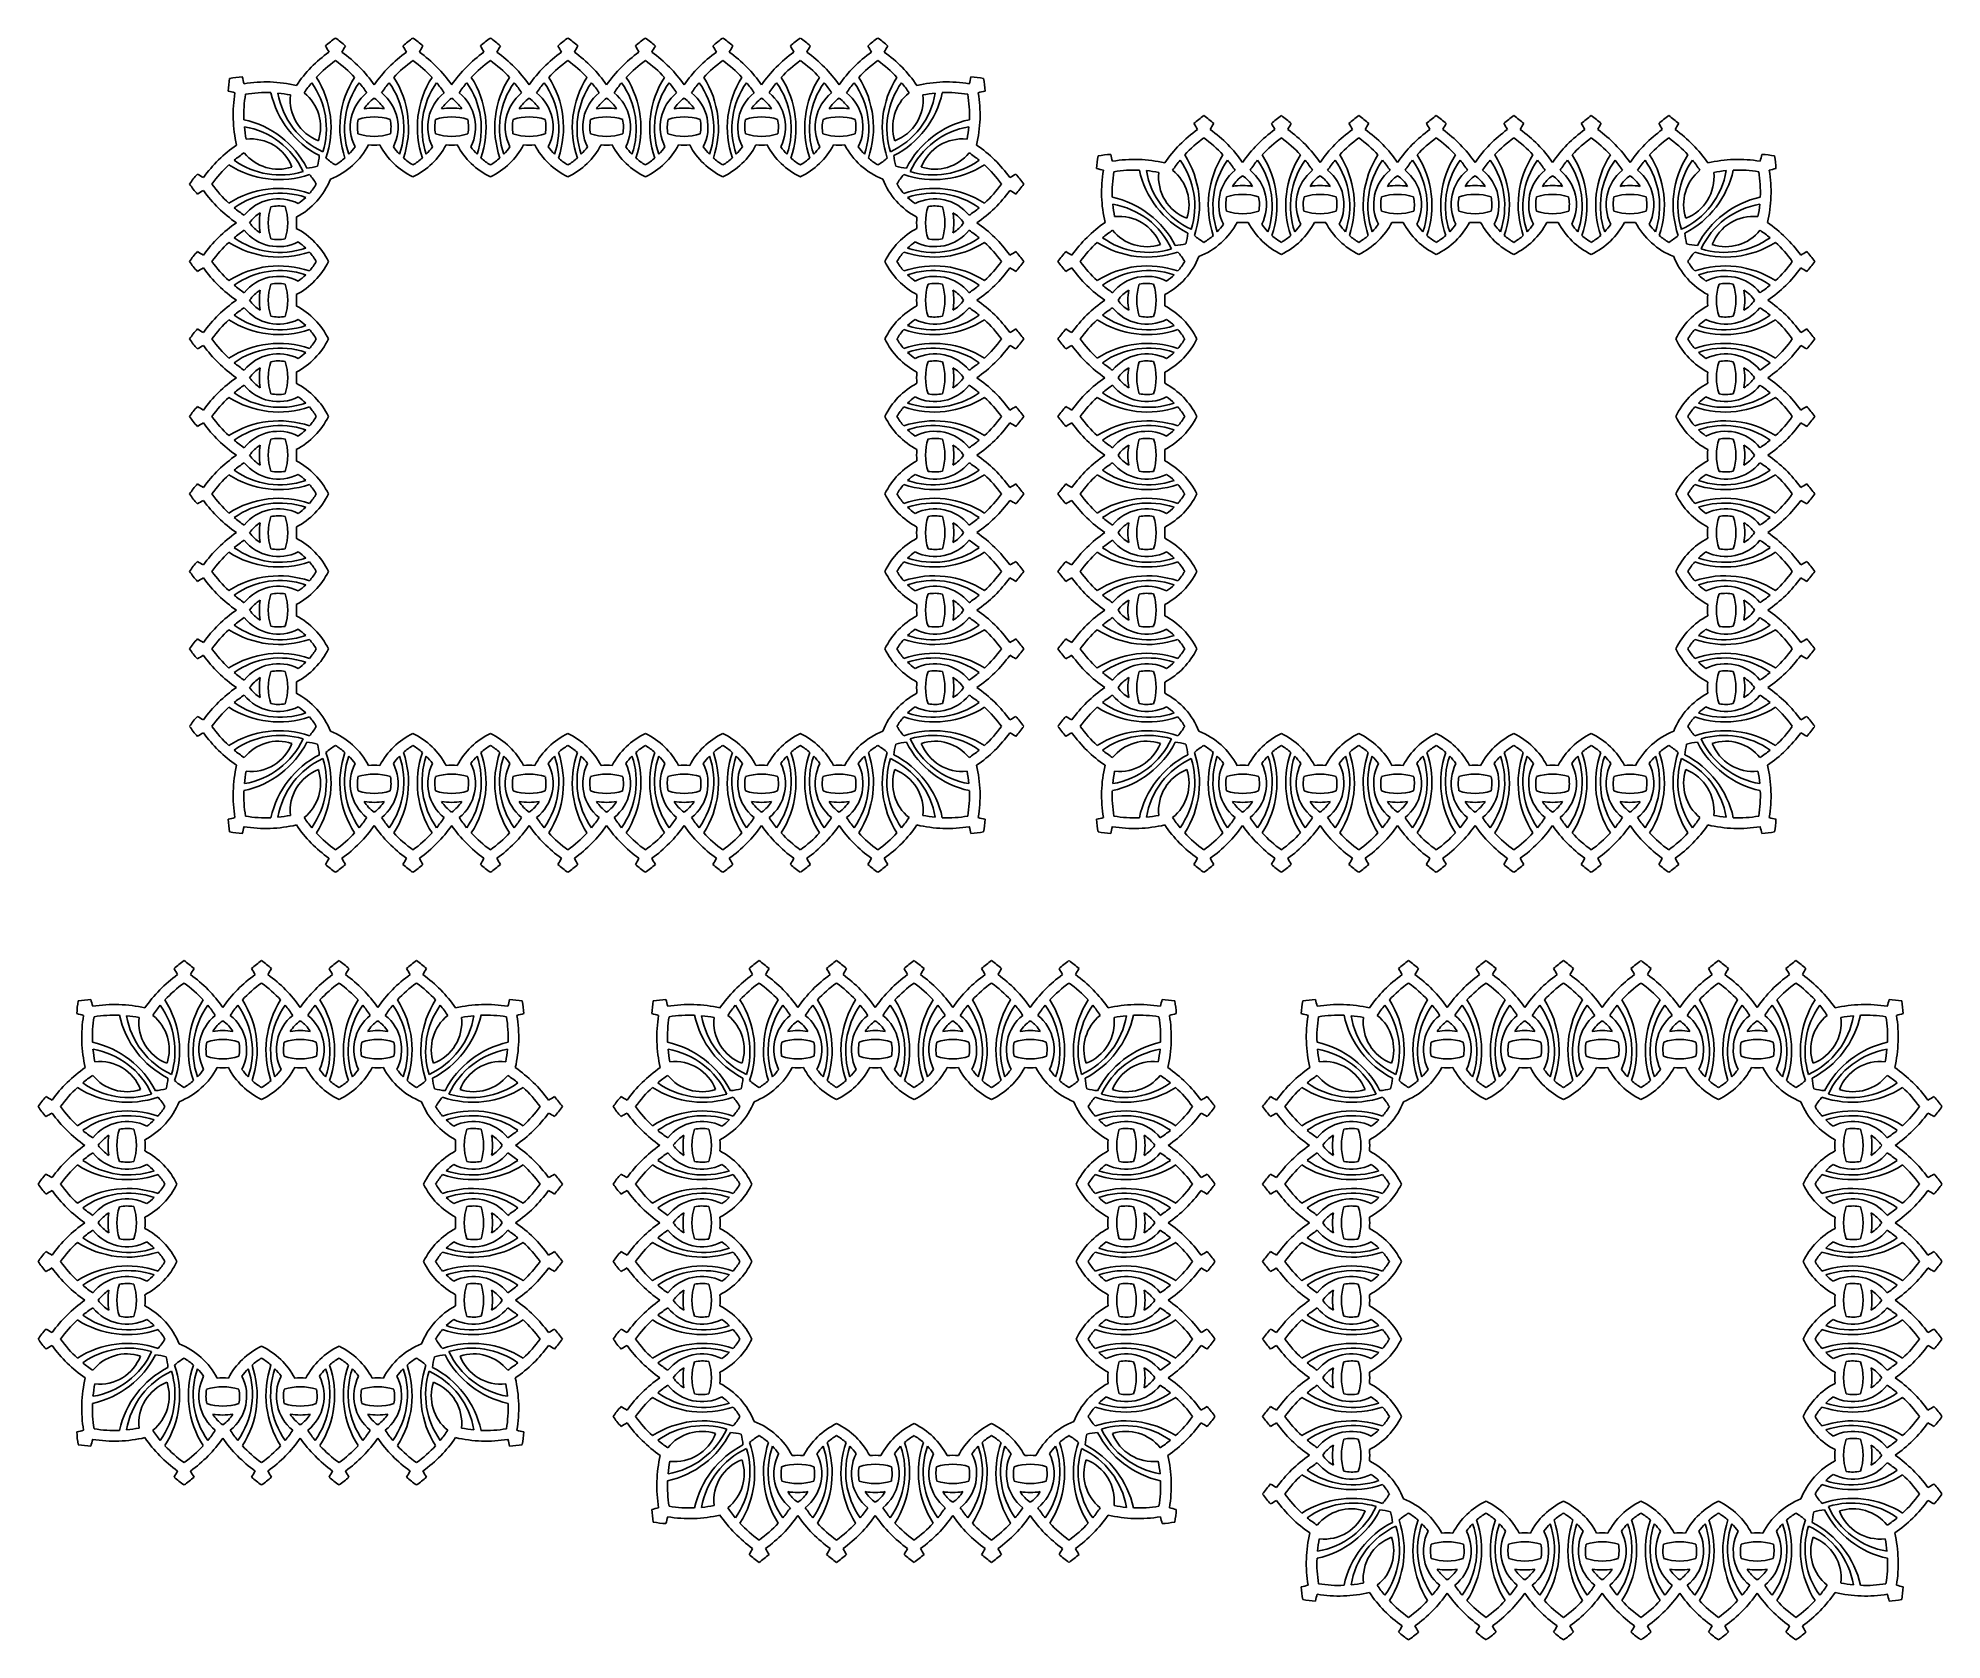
# Model space of a CAD drawing. Extents: x -69 to 469, y -246 to 206.
import ezdxf

# ---------------------------------------------------------------- set-up
doc = ezdxf.new("R2010")
doc.units = 0
doc.layers.get('0').update_dxf_attribs({"linetype": 'CONTINUOUS'})

msp = doc.modelspace()

# ---------------------------------------------------------------- linework, layer by layer
for centre, radius, start, end in [((35.88, 177.44), 35.38, 125.6285, 131.4695), ((-5.33, 177.44), 35.38, 48.5305, 54.3715), ((57.75, 177.44), 35.38, 125.6285, 131.4695), ((16.54, 177.44), 35.38, 48.5305, 54.3715), ((79.62, 177.44), 35.38, 125.6285, 131.4695), ((38.41, 177.44), 35.38, 48.5305, 54.3715), ((101.5, 177.44), 35.38, 125.6285, 131.4695), ((60.28, 177.44), 35.38, 48.5305, 54.3715), ((123.37, 177.44), 35.38, 125.6285, 131.4695), ((82.15, 177.44), 35.38, 48.5305, 54.3715), ((145.24, 177.44), 35.38, 125.6285, 131.4695), ((104.03, 177.44), 35.38, 48.5305, 54.3715), ((167.11, 177.44), 35.38, 125.6285, 131.4695), ((125.9, 177.44), 35.38, 48.5305, 54.3715), ((188.98, 177.44), 35.38, 125.6285, 131.4695), ((147.77, 177.44), 35.38, 48.5305, 54.3715), ((35.88, 171.1), 38.38, 125.7627, 145.5271), ((35.88, 171.1), 35.38, 125.6285, 137.3105), ((-9.77, 189.74), 26.38, 28.292, 32.5752), ((-5.33, 171.1), 35.38, 42.6895, 54.3715), ((40.32, 189.74), 26.38, 147.4248, 151.708), ((-5.33, 171.1), 38.38, 34.718, 54.2373), ((57.75, 171.1), 38.38, 125.7627, 145.282), ((57.75, 171.1), 35.38, 125.6285, 137.3105), ((12.1, 189.74), 26.38, 28.292, 32.5752), ((16.54, 171.1), 35.38, 42.6895, 54.3715), ((62.19, 189.74), 26.38, 147.4248, 151.708), ((16.54, 171.1), 38.38, 34.718, 54.2373), ((79.62, 171.1), 38.38, 125.7627, 145.282), ((79.62, 171.1), 35.38, 125.6285, 137.3105), ((33.97, 189.74), 26.38, 28.292, 32.5752), ((38.41, 171.1), 35.38, 42.6895, 54.3715), ((84.06, 189.74), 26.38, 147.4248, 151.708), ((38.41, 171.1), 38.38, 34.718, 54.2373), ((101.5, 171.1), 38.38, 125.7627, 145.282), ((101.5, 171.1), 35.38, 125.6285, 137.3105), ((55.84, 189.74), 26.38, 28.292, 32.5752), ((60.28, 171.1), 35.38, 42.6895, 54.3715), ((105.94, 189.74), 26.38, 147.4248, 151.708), ((60.28, 171.1), 38.38, 34.718, 54.2373), ((123.37, 171.1), 38.38, 125.7627, 145.282), ((123.37, 171.1), 35.38, 125.6285, 137.3105), ((77.72, 189.74), 26.38, 28.292, 32.5752), ((82.15, 171.1), 35.38, 42.6895, 54.3715), ((127.81, 189.74), 26.38, 147.4248, 151.708), ((82.15, 171.1), 38.38, 34.718, 54.2373), ((145.24, 171.1), 38.38, 125.7627, 145.282), ((145.24, 171.1), 35.38, 125.6285, 137.3105), ((99.59, 189.74), 26.38, 28.292, 32.5752), ((104.03, 171.1), 35.38, 42.6895, 54.3715), ((149.68, 189.74), 26.38, 147.4248, 151.708), ((104.03, 171.1), 38.38, 34.718, 54.2373), ((167.11, 171.1), 38.38, 125.7627, 145.282), ((167.11, 171.1), 35.38, 125.6285, 137.3105), ((121.46, 189.74), 26.38, 28.292, 32.5752), ((125.9, 171.1), 35.38, 42.6895, 54.3715), ((171.55, 189.74), 26.38, 147.4248, 151.708), ((125.9, 171.1), 38.38, 34.718, 54.2373), ((188.98, 171.1), 38.38, 125.7627, 145.282), ((188.98, 171.1), 35.38, 125.6285, 137.3105), ((143.33, 189.74), 26.38, 28.292, 32.5752), ((147.77, 171.1), 35.38, 42.6895, 54.3715), ((193.42, 189.74), 26.38, 147.4248, 151.708), ((147.77, 171.1), 38.38, 34.4729, 54.2373), ((20.31, 189.05), 35.38, 170.6285, 176.4695), ((-8.83, 159.9), 35.38, 93.5305, 99.3715), ((14.75, 200.89), 26.38, 192.4248, 196.708), ((-4.36, 155.43), 38.38, 77.0503, 99.2373), ((35.88, 171.1), 35.38, 140.5322, 146.2865), ((-9.67, 180.64), 22.38, 342.9384, 35.3748), ((-12.35, 180.89), 26.38, 341.0516, 32.5752), ((42.9, 180.89), 26.38, 147.4248, 198.9484), ((40.22, 180.64), 22.38, 144.6252, 198.9261), ((-5.33, 171.1), 35.38, 33.7135, 39.4678), ((57.75, 171.1), 35.38, 140.5322, 146.2865), ((12.2, 180.64), 22.38, 341.0739, 35.3748), ((9.52, 180.89), 26.38, 341.0516, 32.5752), ((64.77, 180.89), 26.38, 147.4248, 198.9484), ((62.09, 180.64), 22.38, 144.6252, 198.9261), ((16.54, 171.1), 35.38, 33.7135, 39.4678), ((79.62, 171.1), 35.38, 140.5322, 146.2865), ((34.07, 180.64), 22.38, 341.0739, 35.3748), ((31.4, 180.89), 26.38, 341.0516, 32.5752), ((86.64, 180.89), 26.38, 147.4248, 198.9484), ((83.96, 180.64), 22.38, 144.6252, 198.9261), ((38.41, 171.1), 35.38, 33.7135, 39.4678), ((101.5, 171.1), 35.38, 140.5322, 146.2865), ((55.94, 180.64), 22.38, 341.0739, 35.3748), ((53.27, 180.89), 26.38, 341.0516, 32.5752), ((108.51, 180.89), 26.38, 147.4248, 198.9484), ((105.84, 180.64), 22.38, 144.6252, 198.9261), ((60.28, 171.1), 35.38, 33.7135, 39.4678), ((123.37, 171.1), 35.38, 140.5322, 146.2865), ((77.81, 180.64), 22.38, 341.0739, 35.3748), ((75.14, 180.89), 26.38, 341.0516, 32.5752), ((130.38, 180.89), 26.38, 147.4248, 198.9484), ((127.71, 180.64), 22.38, 144.6252, 198.9261), ((82.15, 171.1), 35.38, 33.7135, 39.4678), ((145.24, 171.1), 35.38, 140.5322, 146.2865), ((99.69, 180.64), 22.38, 341.0739, 35.3748), ((97.01, 180.89), 26.38, 341.0516, 32.5752), ((152.26, 180.89), 26.38, 147.4248, 198.9484), ((149.58, 180.64), 22.38, 144.6252, 198.9261), ((104.03, 171.1), 35.38, 33.7135, 39.4678), ((167.11, 171.1), 35.38, 140.5322, 146.2865), ((121.56, 180.64), 22.38, 341.0739, 35.3748), ((118.88, 180.89), 26.38, 341.0516, 32.5752), ((174.13, 180.89), 26.38, 147.4248, 198.9484), ((171.45, 180.64), 22.38, 144.6252, 198.9261), ((125.9, 171.1), 35.38, 33.7135, 39.4678), ((188.98, 171.1), 35.38, 140.5322, 146.2865), ((143.43, 180.64), 22.38, 341.0739, 35.3748), ((140.76, 180.89), 26.38, 341.0516, 32.5752), ((196, 180.89), 26.38, 147.4248, 198.9484), ((193.32, 180.64), 22.38, 144.6252, 197.0616), ((147.77, 171.1), 35.38, 33.7135, 39.4678), ((188.01, 155.43), 38.38, 80.7627, 102.9497), ((168.9, 200.89), 26.38, 343.292, 347.5752), ((192.48, 159.9), 35.38, 80.6285, 86.4695), ((163.34, 189.05), 35.38, 3.5305, 9.3715), ((-20.67, 165.47), 26.38, 73.292, 77.5752), ((24.79, 184.57), 38.38, 170.7627, 192.9302), ((24.79, 184.57), 35.38, 170.6285, 182.3105), ((-4.36, 155.43), 35.38, 87.6895, 99.3715), ((22.83, 196.45), 26.38, 192.4248, 242.6902), ((21.12, 194.38), 22.38, 189.6252, 245.1644), ((-4.36, 155.43), 35.38, 78.7135, 84.4678), ((14.87, 188.78), 12.38, 173.7736, 249.1051), ((-1.3, 181.09), 12.38, 341.7411, 51.2264), ((31.84, 181.09), 12.38, 128.7736, 206.8507), ((31.84, 181.09), 9.88, 124.7779, 148.8466), ((20.58, 181.09), 9.88, 31.1534, 55.2221), ((20.58, 181.09), 12.38, 333.1493, 51.2264), ((53.71, 181.09), 12.38, 128.7736, 206.8507), ((53.71, 181.09), 9.88, 124.7779, 148.8466), ((42.45, 181.09), 9.88, 31.1534, 55.2221), ((42.45, 181.09), 12.38, 333.1493, 51.2264), ((75.59, 181.09), 12.38, 128.7736, 206.8507), ((75.59, 181.09), 9.88, 124.7779, 148.8466), ((64.32, 181.09), 9.88, 31.1534, 55.2221), ((64.32, 181.09), 12.38, 333.1493, 51.2264), ((97.46, 181.09), 12.38, 128.7736, 206.8507), ((97.46, 181.09), 9.88, 124.7779, 148.8466), ((86.19, 181.09), 9.88, 31.1534, 55.2221), ((86.19, 181.09), 12.38, 333.1493, 51.2264), ((119.33, 181.09), 12.38, 128.7736, 206.8507), ((119.33, 181.09), 9.88, 124.7779, 148.8466), ((108.06, 181.09), 9.88, 31.1534, 55.2221), ((108.06, 181.09), 12.38, 333.1493, 51.2264), ((141.2, 181.09), 12.38, 128.7736, 206.8507), ((141.2, 181.09), 9.88, 124.7779, 148.8466), ((129.94, 181.09), 9.88, 31.1534, 55.2221), ((129.94, 181.09), 12.38, 333.1493, 51.2264), ((163.07, 181.09), 12.38, 128.7736, 206.8507), ((163.07, 181.09), 9.88, 124.7779, 148.8466), ((151.81, 181.09), 9.88, 31.1534, 55.2221), ((151.81, 181.09), 12.38, 333.1493, 51.2264), ((162.53, 194.38), 22.38, 294.8356, 350.3748), ((184.95, 181.09), 12.38, 128.7736, 198.2589), ((160.82, 196.45), 26.38, 297.3098, 347.5752), ((168.78, 188.78), 12.38, 290.8949, 6.2264), ((188.01, 155.43), 35.38, 95.5322, 101.2865), ((188.01, 155.43), 35.38, 80.6285, 92.3105), ((158.86, 184.57), 35.38, 357.6895, 9.3715), ((158.86, 184.57), 38.38, 347.0698, 9.2373), ((204.32, 165.47), 26.38, 102.4248, 106.708), ((-16.23, 157.38), 26.38, 27.3098, 77.5752), ((31.84, 181.09), 10.38, 168.2047, 190.5365), ((26.21, 169.43), 14.51, 71.8286, 108.1714), ((26.21, 169.43), 17.01, 80.4597, 99.5403), ((20.58, 181.09), 10.38, 349.4635, 11.7953), ((53.71, 181.09), 10.38, 168.2047, 190.5365), ((48.08, 169.43), 14.51, 71.8286, 108.1714), ((48.08, 169.43), 17.01, 80.4597, 99.5403), ((42.45, 181.09), 10.38, 349.4635, 11.7953), ((75.59, 181.09), 10.38, 168.2047, 190.5365), ((69.95, 169.43), 14.51, 71.8286, 108.1714), ((69.95, 169.43), 17.01, 80.4597, 99.5403), ((64.32, 181.09), 10.38, 349.4635, 11.7953), ((97.46, 181.09), 10.38, 168.2047, 190.5365), ((91.83, 169.43), 14.51, 71.8286, 108.1714), ((91.83, 169.43), 17.01, 80.4597, 99.5403), ((86.19, 181.09), 10.38, 349.4635, 11.7953), ((119.33, 181.09), 10.38, 168.2047, 190.5365), ((113.7, 169.43), 14.51, 71.8286, 108.1714), ((113.7, 169.43), 17.01, 80.4597, 99.5403), ((108.06, 181.09), 10.38, 349.4635, 11.7953), ((141.2, 181.09), 10.38, 168.2047, 190.5365), ((135.57, 169.43), 14.51, 71.8286, 108.1714), ((135.57, 169.43), 17.01, 80.4597, 99.5403), ((129.94, 181.09), 10.38, 349.4635, 11.7953), ((163.07, 181.09), 10.38, 168.2047, 190.5365), ((157.44, 169.43), 14.51, 71.8286, 108.1714), ((157.44, 169.43), 17.01, 80.4597, 99.5403), ((151.81, 181.09), 10.38, 349.4635, 11.7953), ((199.89, 157.38), 26.38, 102.4248, 152.6902), ((281.02, 155.56), 35.38, 125.6285, 131.4695), ((239.8, 155.56), 35.38, 48.5305, 54.3715), ((302.89, 155.56), 35.38, 125.6285, 131.4695), ((261.67, 155.56), 35.38, 48.5305, 54.3715), ((324.76, 155.56), 35.38, 125.6285, 131.4695), ((283.55, 155.56), 35.38, 48.5305, 54.3715), ((346.63, 155.56), 35.38, 125.6285, 131.4695), ((305.42, 155.56), 35.38, 48.5305, 54.3715), ((368.5, 155.56), 35.38, 125.6285, 131.4695), ((327.29, 155.56), 35.38, 48.5305, 54.3715), ((390.38, 155.56), 35.38, 125.6285, 131.4695), ((349.16, 155.56), 35.38, 48.5305, 54.3715), ((412.25, 155.56), 35.38, 125.6285, 131.4695), ((371.03, 155.56), 35.38, 48.5305, 54.3715), ((-14.16, 159.1), 22.38, 24.9164, 80.3748), ((24.79, 184.57), 35.38, 185.5322, 191.2865), ((-8.56, 165.34), 12.38, 21.0343, 96.2264), ((26.21, 192.96), 14.51, 251.645, 288.355), ((48.08, 192.96), 14.51, 251.645, 288.355), ((69.95, 192.96), 14.51, 251.645, 288.355), ((91.83, 192.96), 14.51, 251.645, 288.355), ((113.7, 192.96), 14.51, 251.645, 288.355), ((135.57, 192.96), 14.51, 251.645, 288.355), ((157.44, 192.96), 14.51, 251.645, 288.355), ((197.82, 159.1), 22.38, 99.6252, 155.0836), ((192.21, 165.34), 12.38, 83.7736, 158.9657), ((158.86, 184.57), 35.38, 348.7135, 354.4678), ((281.02, 149.23), 38.38, 125.7627, 145.5271), ((281.02, 149.23), 35.38, 125.6285, 137.3105), ((235.36, 167.87), 26.38, 28.292, 32.5752), ((239.8, 149.23), 35.38, 42.6895, 54.3715), ((285.45, 167.87), 26.38, 147.4248, 151.708), ((239.8, 149.23), 38.38, 34.718, 54.2373), ((302.89, 149.23), 38.38, 125.7627, 145.282), ((302.89, 149.23), 35.38, 125.6285, 137.3105), ((257.23, 167.87), 26.38, 28.292, 32.5752), ((261.67, 149.23), 35.38, 42.6895, 54.3715), ((307.33, 167.87), 26.38, 147.4248, 151.708), ((261.67, 149.23), 38.38, 34.718, 54.2373), ((324.76, 149.23), 38.38, 125.7627, 145.282), ((324.76, 149.23), 35.38, 125.6285, 137.3105), ((279.11, 167.87), 26.38, 28.292, 32.5752), ((283.55, 149.23), 35.38, 42.6895, 54.3715), ((329.2, 167.87), 26.38, 147.4248, 151.708), ((283.55, 149.23), 38.38, 34.718, 54.2373), ((346.63, 149.23), 38.38, 125.7627, 145.282), ((346.63, 149.23), 35.38, 125.6285, 137.3105), ((300.98, 167.87), 26.38, 28.292, 32.5752), ((305.42, 149.23), 35.38, 42.6895, 54.3715), ((351.07, 167.87), 26.38, 147.4248, 151.708), ((305.42, 149.23), 38.38, 34.718, 54.2373), ((368.5, 149.23), 38.38, 125.7627, 145.282), ((368.5, 149.23), 35.38, 125.6285, 137.3105), ((322.85, 167.87), 26.38, 28.292, 32.5752), ((327.29, 149.23), 35.38, 42.6895, 54.3715), ((372.94, 167.87), 26.38, 147.4248, 151.708), ((327.29, 149.23), 38.38, 34.718, 54.2373), ((390.38, 149.23), 38.38, 125.7627, 145.282), ((390.38, 149.23), 35.38, 125.6285, 137.3105), ((344.72, 167.87), 26.38, 28.292, 32.5752), ((349.16, 149.23), 35.38, 42.6895, 54.3715), ((394.81, 167.87), 26.38, 147.4248, 151.708), ((349.16, 149.23), 38.38, 34.718, 54.2373), ((412.25, 149.23), 38.38, 125.7627, 145.282), ((412.25, 149.23), 35.38, 125.6285, 137.3105), ((366.59, 167.87), 26.38, 28.292, 32.5752), ((371.03, 149.23), 35.38, 42.6895, 54.3715), ((416.69, 167.87), 26.38, 147.4248, 151.708), ((371.03, 149.23), 38.38, 34.4729, 54.2373), ((9.16, 144.38), 38.38, 124.5634, 144.2373), ((9.16, 144.38), 35.38, 123.7135, 129.4678), ((-0.83, 181.56), 12.38, 218.7736, 287.9773), ((-7.05, 174.43), 17.83, 345.5773, 355.4292), ((24.34, 185.74), 17.83, 228.7979, 239.4227), ((6.2, 185.74), 20.83, 291.6384, 332.2115), ((6.2, 185.74), 17.83, 300.5773, 311.2021), ((6.2, 185.74), 17.83, 316.1138, 324.9531), ((26.21, 192.96), 17.01, 264.6766, 275.3234), ((46.22, 185.74), 20.83, 207.7885, 244.1866), ((46.22, 185.74), 17.83, 215.0469, 223.8862), ((46.22, 185.74), 17.83, 228.7979, 239.4227), ((28.07, 185.74), 20.83, 295.8134, 332.2115), ((28.07, 185.74), 17.83, 300.5773, 311.2021), ((28.07, 185.74), 17.83, 316.1138, 324.9531), ((48.08, 192.96), 17.01, 264.6766, 275.3234), ((68.09, 185.74), 20.83, 207.7885, 244.1866), ((68.09, 185.74), 17.83, 215.0469, 223.8862), ((68.09, 185.74), 17.83, 228.7979, 239.4227), ((49.95, 185.74), 20.83, 295.8134, 332.2115), ((49.95, 185.74), 17.83, 300.5773, 311.2021), ((49.95, 185.74), 17.83, 316.1138, 324.9531), ((69.95, 192.96), 17.01, 264.6766, 275.3234), ((89.96, 185.74), 20.83, 207.7885, 244.1866), ((89.96, 185.74), 17.83, 215.0469, 223.8862), ((89.96, 185.74), 17.83, 228.7979, 239.4227), ((71.82, 185.74), 20.83, 295.8134, 332.2115), ((71.82, 185.74), 17.83, 300.5773, 311.2021), ((71.82, 185.74), 17.83, 316.1138, 324.9531), ((91.83, 192.96), 17.01, 264.6766, 275.3234), ((111.83, 185.74), 20.83, 207.7885, 244.1866), ((111.83, 185.74), 17.83, 215.0469, 223.8862), ((111.83, 185.74), 17.83, 228.7979, 239.4227), ((93.69, 185.74), 20.83, 295.8134, 332.2115), ((93.69, 185.74), 17.83, 300.5773, 311.2021), ((93.69, 185.74), 17.83, 316.1138, 324.9531), ((113.7, 192.96), 17.01, 264.6766, 275.3234), ((133.7, 185.74), 20.83, 207.7885, 244.1866), ((133.7, 185.74), 17.83, 215.0469, 223.8862), ((133.7, 185.74), 17.83, 228.7979, 239.4227), ((115.56, 185.74), 20.83, 295.8134, 332.2115), ((115.56, 185.74), 17.83, 300.5773, 311.2021), ((115.56, 185.74), 17.83, 316.1138, 324.9531), ((135.57, 192.96), 17.01, 264.6766, 275.3234), ((155.58, 185.74), 20.83, 207.7885, 244.1866), ((155.58, 185.74), 17.83, 215.0469, 223.8862), ((155.58, 185.74), 17.83, 228.7979, 239.4227), ((137.43, 185.74), 20.83, 295.8134, 332.2115), ((137.43, 185.74), 17.83, 300.5773, 311.2021), ((137.43, 185.74), 17.83, 316.1138, 324.9531), ((157.44, 192.96), 17.01, 264.6766, 275.3234), ((177.45, 185.74), 20.83, 207.7885, 248.3616), ((177.45, 185.74), 17.83, 215.0469, 223.8862), ((177.45, 185.74), 17.83, 228.7979, 239.4227), ((159.31, 185.74), 17.83, 300.5773, 311.2021), ((190.7, 174.43), 17.83, 184.5708, 194.4227), ((184.48, 181.56), 12.38, 252.0227, 321.2264), ((174.49, 144.38), 35.38, 50.5322, 56.2865), ((174.49, 144.38), 38.38, 35.7627, 55.4366), ((265.44, 167.17), 35.38, 170.6285, 176.4695), ((236.3, 138.03), 35.38, 93.5305, 99.3715), ((259.88, 179.01), 26.38, 192.4248, 196.708), ((232.79, 159.02), 26.38, 341.0516, 32.5752), ((288.03, 159.02), 26.38, 147.4248, 198.9484), ((254.66, 159.02), 26.38, 341.0516, 32.5752), ((309.9, 159.02), 26.38, 147.4248, 198.9484), ((276.53, 159.02), 26.38, 341.0516, 32.5752), ((331.77, 159.02), 26.38, 147.4248, 198.9484), ((298.4, 159.02), 26.38, 341.0516, 32.5752), ((353.65, 159.02), 26.38, 147.4248, 198.9484), ((320.27, 159.02), 26.38, 341.0516, 32.5752), ((375.52, 159.02), 26.38, 147.4248, 198.9484), ((342.15, 159.02), 26.38, 341.0516, 32.5752), ((397.39, 159.02), 26.38, 147.4248, 198.9484), ((364.02, 159.02), 26.38, 341.0516, 32.5752), ((419.26, 159.02), 26.38, 147.4248, 198.9484), ((392.17, 179.01), 26.38, 343.292, 347.5752), ((415.75, 138.03), 35.38, 80.6285, 86.4695), ((386.6, 167.17), 35.38, 3.5305, 9.3715), ((2.82, 144.38), 35.38, 138.5305, 144.3715), ((-9.48, 190.03), 26.38, 237.4248, 241.708), ((9.16, 144.38), 35.38, 132.6895, 144.3715), ((-0.63, 192.61), 26.38, 237.4248, 288.9484), ((-0.38, 189.93), 22.38, 234.6252, 286.9001), ((5.78, 187.26), 17.83, 274.5708, 284.4227), ((-5.48, 155.92), 17.83, 30.5773, 41.2021), ((177.87, 187.26), 17.83, 255.5773, 265.4292), ((189.13, 155.92), 17.83, 138.7979, 149.4227), ((184.28, 192.61), 26.38, 251.0516, 302.5752), ((184.03, 189.93), 22.38, 253.0999, 305.3748), ((174.49, 144.38), 35.38, 35.6285, 47.3105), ((193.13, 190.03), 26.38, 298.292, 302.5752), ((180.83, 144.38), 35.38, 35.6285, 41.4695), ((224.46, 143.59), 26.38, 73.292, 77.5752), ((269.92, 162.7), 38.38, 170.7627, 192.9302), ((269.92, 162.7), 35.38, 170.6285, 182.3105), ((240.78, 133.55), 38.38, 77.0503, 99.2373), ((240.78, 133.55), 35.38, 87.6895, 99.3715), ((267.96, 174.58), 26.38, 192.4248, 242.6902), ((266.25, 172.51), 22.38, 189.6252, 245.1644), ((240.78, 133.55), 35.38, 78.7135, 84.4678), ((260.01, 166.9), 12.38, 173.7736, 249.1051), ((281.02, 149.23), 35.38, 140.5322, 146.2865), ((243.84, 159.22), 12.38, 341.7411, 51.2264), ((235.46, 158.76), 22.38, 342.9384, 35.3748), ((285.36, 158.76), 22.38, 144.6252, 198.9261), ((276.98, 159.22), 12.38, 128.7736, 206.8507), ((239.8, 149.23), 35.38, 33.7135, 39.4678), ((276.98, 159.22), 9.88, 124.7779, 148.8466), ((265.71, 159.22), 9.88, 31.1534, 55.2221), ((302.89, 149.23), 35.38, 140.5322, 146.2865), ((265.71, 159.22), 12.38, 333.1493, 51.2264), ((257.33, 158.76), 22.38, 341.0739, 35.3748), ((307.23, 158.76), 22.38, 144.6252, 198.9261), ((298.85, 159.22), 12.38, 128.7736, 206.8507), ((261.67, 149.23), 35.38, 33.7135, 39.4678), ((298.85, 159.22), 9.88, 124.7779, 148.8466), ((287.58, 159.22), 9.88, 31.1534, 55.2221), ((324.76, 149.23), 35.38, 140.5322, 146.2865), ((287.58, 159.22), 12.38, 333.1493, 51.2264), ((279.21, 158.76), 22.38, 341.0739, 35.3748), ((329.1, 158.76), 22.38, 144.6252, 198.9261), ((320.72, 159.22), 12.38, 128.7736, 206.8507), ((283.55, 149.23), 35.38, 33.7135, 39.4678), ((320.72, 159.22), 9.88, 124.7779, 148.8466), ((309.46, 159.22), 9.88, 31.1534, 55.2221), ((346.63, 149.23), 35.38, 140.5322, 146.2865), ((309.46, 159.22), 12.38, 333.1493, 51.2264), ((301.08, 158.76), 22.38, 341.0739, 35.3748), ((350.97, 158.76), 22.38, 144.6252, 198.9261), ((342.59, 159.22), 12.38, 128.7736, 206.8507), ((305.42, 149.23), 35.38, 33.7135, 39.4678), ((342.59, 159.22), 9.88, 124.7779, 148.8466), ((331.33, 159.22), 9.88, 31.1534, 55.2221), ((368.5, 149.23), 35.38, 140.5322, 146.2865), ((331.33, 159.22), 12.38, 333.1493, 51.2264), ((322.95, 158.76), 22.38, 341.0739, 35.3748), ((372.84, 158.76), 22.38, 144.6252, 198.9261), ((364.47, 159.22), 12.38, 128.7736, 206.8507), ((327.29, 149.23), 35.38, 33.7135, 39.4678), ((364.47, 159.22), 9.88, 124.7779, 148.8466), ((353.2, 159.22), 9.88, 31.1534, 55.2221), ((390.38, 149.23), 35.38, 140.5322, 146.2865), ((353.2, 159.22), 12.38, 333.1493, 51.2264), ((344.82, 158.76), 22.38, 341.0739, 35.3748), ((394.72, 158.76), 22.38, 144.6252, 198.9261), ((386.34, 159.22), 12.38, 128.7736, 206.8507), ((349.16, 149.23), 35.38, 33.7135, 39.4678), ((386.34, 159.22), 9.88, 124.7779, 148.8466), ((375.07, 159.22), 9.88, 31.1534, 55.2221), ((412.25, 149.23), 35.38, 140.5322, 146.2865), ((375.07, 159.22), 12.38, 333.1493, 51.2264), ((366.69, 158.76), 22.38, 341.0739, 35.3748), ((416.59, 158.76), 22.38, 144.6252, 197.0616), ((385.8, 172.51), 22.38, 294.8356, 350.3748), ((408.21, 159.22), 12.38, 128.7736, 198.2589), ((384.09, 174.58), 26.38, 297.3098, 347.5752), ((392.04, 166.9), 12.38, 290.8949, 6.2264), ((371.03, 149.23), 35.38, 33.7135, 39.4678), ((411.27, 133.55), 38.38, 80.7627, 102.9497), ((411.27, 133.55), 35.38, 95.5322, 101.2865), ((411.27, 133.55), 35.38, 80.6285, 92.3105), ((382.13, 162.7), 35.38, 357.6895, 9.3715), ((382.13, 162.7), 38.38, 347.0698, 9.2373), ((427.59, 143.59), 26.38, 102.4248, 106.708), ((2.82, 185.59), 35.38, 215.6285, 221.4695), ((-9.48, 139.94), 26.38, 118.292, 122.5752), ((9.16, 185.59), 38.38, 215.7627, 235.282), ((9.16, 185.59), 35.38, 215.6285, 227.3105), ((-0.63, 137.37), 26.38, 71.0516, 122.5752), ((-0.38, 140.04), 22.38, 71.0739, 125.3748), ((-5.48, 174.06), 20.83, 297.7885, 338.3616), ((-5.48, 174.06), 17.83, 318.7979, 329.4227), ((189.13, 174.06), 20.83, 201.6384, 242.2115), ((189.13, 174.06), 17.83, 210.5773, 221.2021), ((184.28, 137.37), 26.38, 57.4248, 108.9484), ((184.03, 140.04), 22.38, 54.6252, 108.9261), ((174.49, 185.59), 38.38, 304.718, 324.2373), ((174.49, 185.59), 35.38, 312.6895, 324.3715), ((193.13, 139.94), 26.38, 57.4248, 61.708), ((180.83, 185.59), 35.38, 318.5305, 324.3715), ((228.9, 135.51), 26.38, 27.3098, 77.5752), ((276.98, 159.22), 10.38, 168.2047, 190.5365), ((271.34, 147.56), 14.51, 71.8286, 108.1714), ((271.34, 147.56), 17.01, 80.4597, 99.5403), ((265.71, 159.22), 10.38, 349.4635, 11.7953), ((298.85, 159.22), 10.38, 168.2047, 190.5365), ((293.22, 147.56), 14.51, 71.8286, 108.1714), ((293.22, 147.56), 17.01, 80.4597, 99.5403), ((287.58, 159.22), 10.38, 349.4635, 11.7953), ((320.72, 159.22), 10.38, 168.2047, 190.5365), ((315.09, 147.56), 14.51, 71.8286, 108.1714), ((315.09, 147.56), 17.01, 80.4597, 99.5403), ((309.46, 159.22), 10.38, 349.4635, 11.7953), ((342.59, 159.22), 10.38, 168.2047, 190.5365), ((336.96, 147.56), 14.51, 71.8286, 108.1714), ((336.96, 147.56), 17.01, 80.4597, 99.5403), ((331.33, 159.22), 10.38, 349.4635, 11.7953), ((364.47, 159.22), 10.38, 168.2047, 190.5365), ((358.83, 147.56), 14.51, 71.8286, 108.1714), ((358.83, 147.56), 17.01, 80.4597, 99.5403), ((353.2, 159.22), 10.38, 349.4635, 11.7953), ((386.34, 159.22), 10.38, 168.2047, 190.5365), ((380.7, 147.56), 14.51, 71.8286, 108.1714), ((380.7, 147.56), 17.01, 80.4597, 99.5403), ((375.07, 159.22), 10.38, 349.4635, 11.7953), ((423.15, 135.51), 26.38, 102.4248, 152.6902), ((9.16, 185.59), 35.38, 230.5322, 236.2865), ((-0.83, 148.42), 12.38, 63.1493, 141.2264), ((-0.83, 148.42), 9.88, 121.1534, 145.2221), ((10.83, 154.05), 17.01, 170.4597, 189.5403), ((10.83, 154.05), 14.51, 161.8286, 198.1714), ((-0.83, 148.42), 10.38, 79.4635, 101.7953), ((-12.7, 154.05), 14.51, 341.645, 18.355), ((-5.48, 174.06), 17.83, 305.0469, 313.8862), ((189.13, 174.06), 17.83, 226.1138, 234.9531), ((184.48, 148.42), 12.38, 38.7736, 116.8507), ((196.35, 154.05), 14.51, 161.645, 198.355), ((184.48, 148.42), 10.38, 78.2047, 100.5365), ((172.82, 154.05), 14.51, 341.8286, 18.1714), ((172.82, 154.05), 17.01, 350.4597, 9.5403), ((184.48, 148.42), 9.88, 34.7779, 58.8466), ((174.49, 185.59), 35.38, 303.7135, 309.4678), ((230.97, 137.23), 22.38, 24.9164, 80.3748), ((269.92, 162.7), 35.38, 185.5322, 191.2865), ((271.34, 171.09), 14.51, 251.645, 288.355), ((293.22, 171.09), 14.51, 251.645, 288.355), ((315.09, 171.09), 14.51, 251.645, 288.355), ((336.96, 171.09), 14.51, 251.645, 288.355), ((358.83, 171.09), 14.51, 251.645, 288.355), ((380.7, 171.09), 14.51, 251.645, 288.355), ((421.08, 137.23), 22.38, 99.6252, 155.0836), ((382.13, 162.7), 35.38, 348.7135, 354.4678), ((9.16, 122.51), 38.38, 124.718, 144.2373), ((9.16, 122.51), 35.38, 123.7135, 129.4678), ((-0.83, 159.68), 12.38, 218.7736, 296.8507), ((-0.83, 159.68), 9.88, 214.7779, 238.8466), ((-12.7, 154.05), 17.01, 354.6766, 5.3234), ((-5.48, 134.04), 20.83, 25.8134, 62.2115), ((189.13, 134.04), 20.83, 117.7885, 154.1866), ((184.48, 159.68), 12.38, 243.1493, 321.2264), ((196.35, 154.05), 17.01, 174.6766, 185.3234), ((184.48, 159.68), 9.88, 301.1534, 325.2221), ((174.49, 122.51), 35.38, 50.5322, 56.2865), ((174.49, 122.51), 38.38, 35.7627, 55.282), ((254.29, 122.51), 38.38, 124.5634, 144.2373), ((254.29, 122.51), 35.38, 123.7135, 129.4678), ((244.31, 159.68), 12.38, 218.7736, 287.9773), ((236.57, 143.47), 12.38, 21.0343, 96.2264), ((238.09, 152.56), 17.83, 345.5773, 355.4292), ((251.34, 163.87), 20.83, 291.6384, 332.2115), ((251.34, 163.87), 17.83, 316.1138, 324.9531), ((271.34, 171.09), 17.01, 264.6766, 275.3234), ((291.35, 163.87), 20.83, 207.7885, 244.1866), ((291.35, 163.87), 17.83, 215.0469, 223.8862), ((273.21, 163.87), 20.83, 295.8134, 332.2115), ((273.21, 163.87), 17.83, 316.1138, 324.9531), ((293.22, 171.09), 17.01, 264.6766, 275.3234), ((313.22, 163.87), 20.83, 207.7885, 244.1866), ((313.22, 163.87), 17.83, 215.0469, 223.8862), ((295.08, 163.87), 20.83, 295.8134, 332.2115), ((295.08, 163.87), 17.83, 316.1138, 324.9531), ((315.09, 171.09), 17.01, 264.6766, 275.3234), ((335.1, 163.87), 20.83, 207.7885, 244.1866), ((335.1, 163.87), 17.83, 215.0469, 223.8862), ((316.95, 163.87), 20.83, 295.8134, 332.2115), ((316.95, 163.87), 17.83, 316.1138, 324.9531), ((336.96, 171.09), 17.01, 264.6766, 275.3234), ((356.97, 163.87), 20.83, 207.7885, 244.1866), ((356.97, 163.87), 17.83, 215.0469, 223.8862), ((338.83, 163.87), 20.83, 295.8134, 332.2115), ((338.83, 163.87), 17.83, 316.1138, 324.9531), ((358.83, 171.09), 17.01, 264.6766, 275.3234), ((378.84, 163.87), 20.83, 207.7885, 244.1866), ((378.84, 163.87), 17.83, 215.0469, 223.8862), ((360.7, 163.87), 20.83, 295.8134, 332.2115), ((360.7, 163.87), 17.83, 316.1138, 324.9531), ((380.7, 171.09), 17.01, 264.6766, 275.3234), ((400.71, 163.87), 20.83, 207.7885, 248.3616), ((400.71, 163.87), 17.83, 215.0469, 223.8862), ((413.96, 152.56), 17.83, 184.5708, 194.4227), ((415.48, 143.47), 12.38, 83.7736, 158.9657), ((407.74, 159.68), 12.38, 252.0227, 321.2264), ((397.76, 122.51), 35.38, 50.5322, 56.2865), ((397.76, 122.51), 38.38, 35.7627, 55.4366), ((2.82, 122.51), 35.38, 138.5305, 144.3715), ((-9.48, 168.16), 26.38, 237.4248, 241.708), ((9.16, 122.51), 35.38, 132.6895, 144.3715), ((-0.63, 170.74), 26.38, 237.4248, 288.9484), ((-0.38, 168.06), 22.38, 234.6252, 288.9261), ((-0.83, 159.68), 10.38, 258.2047, 280.5365), ((-5.48, 134.04), 17.83, 46.1138, 54.9531), ((-5.48, 134.04), 17.83, 30.5773, 41.2021), ((189.13, 134.04), 17.83, 138.7979, 149.4227), ((184.28, 170.74), 26.38, 251.0516, 302.5752), ((184.03, 168.06), 22.38, 251.0739, 305.3748), ((189.13, 134.04), 17.83, 125.0469, 133.8862), ((184.48, 159.68), 10.38, 259.4635, 281.7953), ((174.49, 122.51), 35.38, 35.6285, 47.3105), ((193.13, 168.16), 26.38, 298.292, 302.5752), ((180.83, 122.51), 35.38, 35.6285, 41.4695), ((247.96, 122.51), 35.38, 138.5305, 144.3715), ((235.65, 168.16), 26.38, 237.4248, 241.708), ((254.29, 122.51), 35.38, 132.6895, 144.3715), ((244.51, 170.74), 26.38, 237.4248, 288.9484), ((244.76, 168.06), 22.38, 234.6252, 286.9001), ((250.92, 165.39), 17.83, 274.5708, 284.4227), ((239.66, 134.04), 17.83, 30.5773, 41.2021), ((269.48, 163.87), 17.83, 228.7979, 239.4227), ((251.34, 163.87), 17.83, 300.5773, 311.2021), ((291.35, 163.87), 17.83, 228.7979, 239.4227), ((273.21, 163.87), 17.83, 300.5773, 311.2021), ((313.22, 163.87), 17.83, 228.7979, 239.4227), ((295.08, 163.87), 17.83, 300.5773, 311.2021), ((335.1, 163.87), 17.83, 228.7979, 239.4227), ((316.95, 163.87), 17.83, 300.5773, 311.2021), ((356.97, 163.87), 17.83, 228.7979, 239.4227), ((338.83, 163.87), 17.83, 300.5773, 311.2021), ((378.84, 163.87), 17.83, 228.7979, 239.4227), ((360.7, 163.87), 17.83, 300.5773, 311.2021), ((400.71, 163.87), 17.83, 228.7979, 239.4227), ((382.57, 163.87), 17.83, 300.5773, 311.2021), ((401.13, 165.39), 17.83, 255.5773, 265.4292), ((412.39, 134.04), 17.83, 138.7979, 149.4227), ((407.54, 170.74), 26.38, 251.0516, 302.5752), ((407.29, 168.06), 22.38, 253.0999, 305.3748), ((397.76, 122.51), 35.38, 35.6285, 47.3105), ((416.4, 168.16), 26.38, 298.292, 302.5752), ((404.09, 122.51), 35.38, 35.6285, 41.4695), ((2.82, 163.72), 35.38, 215.6285, 221.4695), ((-9.48, 118.07), 26.38, 118.292, 122.5752), ((9.16, 163.72), 38.38, 215.7627, 235.282), ((9.16, 163.72), 35.38, 215.6285, 227.3105), ((-0.63, 115.49), 26.38, 71.0516, 122.5752), ((-0.38, 118.17), 22.38, 71.0739, 125.3748), ((-5.48, 152.19), 20.83, 297.7885, 334.1866), ((-5.48, 152.19), 17.83, 318.7979, 329.4227), ((189.13, 152.19), 20.83, 205.8134, 242.2115), ((189.13, 152.19), 17.83, 210.5773, 221.2021), ((184.28, 115.49), 26.38, 57.4248, 108.9484), ((184.03, 118.17), 22.38, 54.6252, 108.9261), ((174.49, 163.72), 38.38, 304.718, 324.2373), ((174.49, 163.72), 35.38, 312.6895, 324.3715), ((193.13, 118.07), 26.38, 57.4248, 61.708), ((180.83, 163.72), 35.38, 318.5305, 324.3715), ((247.96, 163.72), 35.38, 215.6285, 221.4695), ((235.65, 118.07), 26.38, 118.292, 122.5752), ((254.29, 163.72), 38.38, 215.7627, 235.282), ((254.29, 163.72), 35.38, 215.6285, 227.3105), ((244.51, 115.49), 26.38, 71.0516, 122.5752), ((244.76, 118.17), 22.38, 71.0739, 125.3748), ((239.66, 152.19), 20.83, 297.7885, 338.3616), ((239.66, 152.19), 17.83, 318.7979, 329.4227), ((412.39, 152.19), 20.83, 201.6384, 242.2115), ((412.39, 152.19), 17.83, 210.5773, 221.2021), ((407.54, 115.49), 26.38, 57.4248, 108.9484), ((407.29, 118.17), 22.38, 54.6252, 108.9261), ((397.76, 163.72), 38.38, 304.718, 324.2373), ((397.76, 163.72), 35.38, 312.6895, 324.3715), ((416.4, 118.07), 26.38, 57.4248, 61.708), ((404.09, 163.72), 35.38, 318.5305, 324.3715), ((9.16, 163.72), 35.38, 230.5322, 236.2865), ((-0.83, 126.55), 12.38, 63.1493, 141.2264), ((-0.83, 126.55), 9.88, 121.1534, 145.2221), ((10.83, 132.18), 17.01, 170.4597, 189.5403), ((10.83, 132.18), 14.51, 161.8286, 198.1714), ((-0.83, 126.55), 10.38, 79.4635, 101.7953), ((-12.7, 132.18), 14.51, 341.645, 18.355), ((-5.48, 152.19), 17.83, 305.0469, 313.8862), ((189.13, 152.19), 17.83, 226.1138, 234.9531), ((184.48, 126.55), 12.38, 38.7736, 116.8507), ((196.35, 132.18), 14.51, 161.645, 198.355), ((184.48, 126.55), 10.38, 78.2047, 100.5365), ((172.82, 132.18), 14.51, 341.8286, 18.1714), ((172.82, 132.18), 17.01, 350.4597, 9.5403), ((184.48, 126.55), 9.88, 34.7779, 58.8466), ((174.49, 163.72), 35.38, 303.7135, 309.4678), ((254.29, 163.72), 35.38, 230.5322, 236.2865), ((244.31, 126.55), 12.38, 63.1493, 141.2264), ((244.31, 126.55), 9.88, 121.1534, 145.2221), ((255.97, 132.18), 17.01, 170.4597, 189.5403), ((255.97, 132.18), 14.51, 161.8286, 198.1714), ((244.31, 126.55), 10.38, 79.4635, 101.7953), ((232.43, 132.18), 14.51, 341.645, 18.355), ((239.66, 152.19), 17.83, 305.0469, 313.8862), ((412.39, 152.19), 17.83, 226.1138, 234.9531), ((407.74, 126.55), 12.38, 38.7736, 116.8507), ((419.61, 132.18), 14.51, 161.645, 198.355), ((407.74, 126.55), 10.38, 78.2047, 100.5365), ((396.08, 132.18), 14.51, 341.8286, 18.1714), ((396.08, 132.18), 17.01, 350.4597, 9.5403), ((407.74, 126.55), 9.88, 34.7779, 58.8466), ((397.76, 163.72), 35.38, 303.7135, 309.4678), ((9.16, 100.64), 38.38, 124.718, 144.2373), ((9.16, 100.64), 35.38, 123.7135, 129.4678), ((-0.83, 137.81), 12.38, 218.7736, 296.8507), ((-0.83, 137.81), 9.88, 214.7779, 238.8466), ((-12.7, 132.18), 17.01, 354.6766, 5.3234), ((-5.48, 112.17), 20.83, 25.8134, 62.2115), ((189.13, 112.17), 20.83, 117.7885, 154.1866), ((184.48, 137.81), 12.38, 243.1493, 321.2264), ((196.35, 132.18), 17.01, 174.6766, 185.3234), ((184.48, 137.81), 9.88, 301.1534, 325.2221), ((174.49, 100.64), 35.38, 50.5322, 56.2865), ((174.49, 100.64), 38.38, 35.7627, 55.282), ((254.29, 100.64), 38.38, 124.718, 144.2373), ((254.29, 100.64), 35.38, 123.7135, 129.4678), ((244.31, 137.81), 12.38, 218.7736, 296.8507), ((244.31, 137.81), 9.88, 214.7779, 238.8466), ((232.43, 132.18), 17.01, 354.6766, 5.3234), ((239.66, 112.17), 20.83, 25.8134, 62.2115), ((412.39, 112.17), 20.83, 117.7885, 154.1866), ((407.74, 137.81), 12.38, 243.1493, 321.2264), ((419.61, 132.18), 17.01, 174.6766, 185.3234), ((407.74, 137.81), 9.88, 301.1534, 325.2221), ((397.76, 100.64), 35.38, 50.5322, 56.2865), ((397.76, 100.64), 38.38, 35.7627, 55.282), ((2.82, 100.64), 35.38, 138.5305, 144.3715), ((-9.48, 146.29), 26.38, 237.4248, 241.708), ((9.16, 100.64), 35.38, 132.6895, 144.3715), ((-0.63, 148.87), 26.38, 237.4248, 288.9484), ((-0.38, 146.19), 22.38, 234.6252, 288.9261), ((-0.83, 137.81), 10.38, 258.2047, 280.5365), ((-5.48, 112.17), 17.83, 46.1138, 54.9531), ((-5.48, 112.17), 17.83, 30.5773, 41.2021), ((189.13, 112.17), 17.83, 138.7979, 149.4227), ((184.28, 148.87), 26.38, 251.0516, 302.5752), ((184.03, 146.19), 22.38, 251.0739, 305.3748), ((189.13, 112.17), 17.83, 125.0469, 133.8862), ((184.48, 137.81), 10.38, 259.4635, 281.7953), ((174.49, 100.64), 35.38, 35.6285, 47.3105), ((193.13, 146.29), 26.38, 298.292, 302.5752), ((180.83, 100.64), 35.38, 35.6285, 41.4695), ((247.96, 100.64), 35.38, 138.5305, 144.3715), ((235.65, 146.29), 26.38, 237.4248, 241.708), ((254.29, 100.64), 35.38, 132.6895, 144.3715), ((244.51, 148.87), 26.38, 237.4248, 288.9484), ((244.76, 146.19), 22.38, 234.6252, 288.9261), ((244.31, 137.81), 10.38, 258.2047, 280.5365), ((239.66, 112.17), 17.83, 46.1138, 54.9531), ((239.66, 112.17), 17.83, 30.5773, 41.2021), ((412.39, 112.17), 17.83, 138.7979, 149.4227), ((407.54, 148.87), 26.38, 251.0516, 302.5752), ((407.29, 146.19), 22.38, 251.0739, 305.3748), ((412.39, 112.17), 17.83, 125.0469, 133.8862), ((407.74, 137.81), 10.38, 259.4635, 281.7953), ((397.76, 100.64), 35.38, 35.6285, 47.3105), ((416.4, 146.29), 26.38, 298.292, 302.5752), ((404.09, 100.64), 35.38, 35.6285, 41.4695), ((2.82, 141.85), 35.38, 215.6285, 221.4695), ((-9.48, 96.2), 26.38, 118.292, 122.5752), ((9.16, 141.85), 38.38, 215.7627, 235.282), ((9.16, 141.85), 35.38, 215.6285, 227.3105), ((-0.63, 93.62), 26.38, 71.0516, 122.5752), ((-0.38, 96.3), 22.38, 71.0739, 125.3748), ((-5.48, 130.31), 20.83, 297.7885, 334.1866), ((-5.48, 130.31), 17.83, 318.7979, 329.4227), ((189.13, 130.31), 20.83, 205.8134, 242.2115), ((189.13, 130.31), 17.83, 210.5773, 221.2021), ((184.28, 93.62), 26.38, 57.4248, 108.9484), ((184.03, 96.3), 22.38, 54.6252, 108.9261), ((174.49, 141.85), 38.38, 304.718, 324.2373), ((174.49, 141.85), 35.38, 312.6895, 324.3715), ((193.13, 96.2), 26.38, 57.4248, 61.708), ((180.83, 141.85), 35.38, 318.5305, 324.3715), ((247.96, 141.85), 35.38, 215.6285, 221.4695), ((235.65, 96.2), 26.38, 118.292, 122.5752), ((254.29, 141.85), 38.38, 215.7627, 235.282), ((254.29, 141.85), 35.38, 215.6285, 227.3105), ((244.51, 93.62), 26.38, 71.0516, 122.5752), ((244.76, 96.3), 22.38, 71.0739, 125.3748), ((239.66, 130.31), 20.83, 297.7885, 334.1866), ((239.66, 130.31), 17.83, 318.7979, 329.4227), ((412.39, 130.31), 20.83, 205.8134, 242.2115), ((412.39, 130.31), 17.83, 210.5773, 221.2021), ((407.54, 93.62), 26.38, 57.4248, 108.9484), ((407.29, 96.3), 22.38, 54.6252, 108.9261), ((397.76, 141.85), 38.38, 304.718, 324.2373), ((397.76, 141.85), 35.38, 312.6895, 324.3715), ((416.4, 96.2), 26.38, 57.4248, 61.708), ((404.09, 141.85), 35.38, 318.5305, 324.3715), ((9.16, 141.85), 35.38, 230.5322, 236.2865), ((-0.83, 104.67), 12.38, 63.1493, 141.2264), ((-0.83, 104.67), 9.88, 121.1534, 145.2221), ((10.83, 110.31), 17.01, 170.4597, 189.5403), ((10.83, 110.31), 14.51, 161.8286, 198.1714), ((-0.83, 104.67), 10.38, 79.4635, 101.7953), ((-12.7, 110.31), 14.51, 341.645, 18.355), ((-5.48, 130.31), 17.83, 305.0469, 313.8862), ((189.13, 130.31), 17.83, 226.1138, 234.9531), ((184.48, 104.67), 12.38, 38.7736, 116.8507), ((196.35, 110.31), 14.51, 161.645, 198.355), ((184.48, 104.67), 10.38, 78.2047, 100.5365), ((172.82, 110.31), 14.51, 341.8286, 18.1714), ((184.48, 104.67), 9.88, 34.7779, 58.8466), ((172.82, 110.31), 17.01, 350.4597, 9.5403), ((174.49, 141.85), 35.38, 303.7135, 309.4678), ((254.29, 141.85), 35.38, 230.5322, 236.2865), ((244.31, 104.67), 12.38, 63.1493, 141.2264), ((244.31, 104.67), 9.88, 121.1534, 145.2221), ((255.97, 110.31), 17.01, 170.4597, 189.5403), ((255.97, 110.31), 14.51, 161.8286, 198.1714), ((244.31, 104.67), 10.38, 79.4635, 101.7953), ((232.43, 110.31), 14.51, 341.645, 18.355), ((239.66, 130.31), 17.83, 305.0469, 313.8862), ((412.39, 130.31), 17.83, 226.1138, 234.9531), ((407.74, 104.67), 12.38, 38.7736, 116.8507), ((419.61, 110.31), 14.51, 161.645, 198.355), ((407.74, 104.67), 10.38, 78.2047, 100.5365), ((396.08, 110.31), 14.51, 341.8286, 18.1714), ((396.08, 110.31), 17.01, 350.4597, 9.5403), ((407.74, 104.67), 9.88, 34.7779, 58.8466), ((397.76, 141.85), 35.38, 303.7135, 309.4678), ((9.16, 78.76), 38.38, 124.718, 144.2373), ((9.16, 78.76), 35.38, 123.7135, 129.4678), ((-0.83, 115.94), 12.38, 218.7736, 296.8507), ((-0.83, 115.94), 9.88, 214.7779, 238.8466), ((-12.7, 110.31), 17.01, 354.6766, 5.3234), ((-5.48, 90.3), 20.83, 25.8134, 62.2115), ((189.13, 90.3), 20.83, 117.7885, 154.1866), ((184.48, 115.94), 12.38, 243.1493, 321.2264), ((196.35, 110.31), 17.01, 174.6766, 185.3234), ((184.48, 115.94), 9.88, 301.1534, 325.2221), ((174.49, 78.76), 35.38, 50.5322, 56.2865), ((174.49, 78.76), 38.38, 35.7627, 55.282), ((254.29, 78.76), 38.38, 124.718, 144.2373), ((254.29, 78.76), 35.38, 123.7135, 129.4678), ((244.31, 115.94), 12.38, 218.7736, 296.8507), ((244.31, 115.94), 9.88, 214.7779, 238.8466), ((232.43, 110.31), 17.01, 354.6766, 5.3234), ((239.66, 90.3), 20.83, 25.8134, 62.2115), ((412.39, 90.3), 20.83, 117.7885, 154.1866), ((407.74, 115.94), 12.38, 243.1493, 321.2264), ((419.61, 110.31), 17.01, 174.6766, 185.3234), ((407.74, 115.94), 9.88, 301.1534, 325.2221), ((397.76, 78.76), 35.38, 50.5322, 56.2865), ((397.76, 78.76), 38.38, 35.7627, 55.282), ((2.82, 78.76), 35.38, 138.5305, 144.3715), ((-9.48, 124.42), 26.38, 237.4248, 241.708), ((9.16, 78.76), 35.38, 132.6895, 144.3715), ((-0.63, 126.99), 26.38, 237.4248, 288.9484), ((-0.38, 124.32), 22.38, 234.6252, 288.9261), ((-0.83, 115.94), 10.38, 258.2047, 280.5365), ((-5.48, 90.3), 17.83, 46.1138, 54.9531), ((184.28, 126.99), 26.38, 251.0516, 302.5752), ((184.03, 124.32), 22.38, 251.0739, 305.3748), ((189.13, 90.3), 17.83, 125.0469, 133.8862), ((184.48, 115.94), 10.38, 259.4635, 281.7953), ((174.49, 78.76), 35.38, 35.6285, 47.3105), ((193.13, 124.42), 26.38, 298.292, 302.5752), ((180.83, 78.76), 35.38, 35.6285, 41.4695), ((247.96, 78.76), 35.38, 138.5305, 144.3715), ((235.65, 124.42), 26.38, 237.4248, 241.708), ((254.29, 78.76), 35.38, 132.6895, 144.3715), ((244.51, 126.99), 26.38, 237.4248, 288.9484), ((244.76, 124.32), 22.38, 234.6252, 288.9261), ((244.31, 115.94), 10.38, 258.2047, 280.5365), ((239.66, 90.3), 17.83, 46.1138, 54.9531), ((407.54, 126.99), 26.38, 251.0516, 302.5752), ((407.29, 124.32), 22.38, 251.0739, 305.3748), ((412.39, 90.3), 17.83, 125.0469, 133.8862), ((407.74, 115.94), 10.38, 259.4635, 281.7953), ((397.76, 78.76), 35.38, 35.6285, 47.3105), ((416.4, 124.42), 26.38, 298.292, 302.5752), ((404.09, 78.76), 35.38, 35.6285, 41.4695), ((2.82, 119.98), 35.38, 215.6285, 221.4695), ((-9.48, 74.32), 26.38, 118.292, 122.5752), ((9.16, 119.98), 38.38, 215.7627, 235.282), ((9.16, 119.98), 35.38, 215.6285, 227.3105), ((-0.63, 71.75), 26.38, 71.0516, 122.5752), ((-0.38, 74.42), 22.38, 71.0739, 125.3748), ((-5.48, 108.44), 20.83, 297.7885, 334.1866), ((-5.48, 90.3), 17.83, 30.5773, 41.2021), ((-5.48, 108.44), 17.83, 318.7979, 329.4227), ((189.13, 108.44), 20.83, 205.8134, 242.2115), ((189.13, 90.3), 17.83, 138.7979, 149.4227), ((189.13, 108.44), 17.83, 210.5773, 221.2021), ((184.28, 71.75), 26.38, 57.4248, 108.9484), ((184.03, 74.42), 22.38, 54.6252, 108.9261), ((174.49, 119.98), 38.38, 304.718, 324.2373), ((174.49, 119.98), 35.38, 312.6895, 324.3715), ((193.13, 74.32), 26.38, 57.4248, 61.708), ((180.83, 119.98), 35.38, 318.5305, 324.3715), ((247.96, 119.98), 35.38, 215.6285, 221.4695), ((235.65, 74.32), 26.38, 118.292, 122.5752), ((254.29, 119.98), 38.38, 215.7627, 235.282), ((254.29, 119.98), 35.38, 215.6285, 227.3105), ((244.51, 71.75), 26.38, 71.0516, 122.5752), ((244.76, 74.42), 22.38, 71.0739, 125.3748), ((239.66, 108.44), 20.83, 297.7885, 334.1866), ((239.66, 90.3), 17.83, 30.5773, 41.2021), ((239.66, 108.44), 17.83, 318.7979, 329.4227), ((412.39, 108.44), 20.83, 205.8134, 242.2115), ((412.39, 90.3), 17.83, 138.7979, 149.4227), ((412.39, 108.44), 17.83, 210.5773, 221.2021), ((407.54, 71.75), 26.38, 57.4248, 108.9484), ((407.29, 74.42), 22.38, 54.6252, 108.9261), ((397.76, 119.98), 38.38, 304.718, 324.2373), ((397.76, 119.98), 35.38, 312.6895, 324.3715), ((416.4, 74.32), 26.38, 57.4248, 61.708), ((404.09, 119.98), 35.38, 318.5305, 324.3715), ((9.16, 119.98), 35.38, 230.5322, 236.2865), ((-0.83, 82.8), 12.38, 63.1493, 141.2264), ((10.83, 88.44), 14.51, 161.8286, 198.1714), ((-0.83, 82.8), 10.38, 79.4635, 101.7953), ((-12.7, 88.44), 14.51, 341.645, 18.355), ((-5.48, 108.44), 17.83, 305.0469, 313.8862), ((189.13, 108.44), 17.83, 226.1138, 234.9531), ((184.48, 82.8), 12.38, 38.7736, 116.8507), ((196.35, 88.44), 14.51, 161.645, 198.355), ((184.48, 82.8), 10.38, 78.2047, 100.5365), ((172.82, 88.44), 14.51, 341.8286, 18.1714), ((174.49, 119.98), 35.38, 303.7135, 309.4678), ((254.29, 119.98), 35.38, 230.5322, 236.2865), ((244.31, 82.8), 12.38, 63.1493, 141.2264), ((255.97, 88.44), 14.51, 161.8286, 198.1714), ((244.31, 82.8), 10.38, 79.4635, 101.7953), ((232.43, 88.44), 14.51, 341.645, 18.355), ((239.66, 108.44), 17.83, 305.0469, 313.8862), ((412.39, 108.44), 17.83, 226.1138, 234.9531), ((407.74, 82.8), 12.38, 38.7736, 116.8507), ((419.61, 88.44), 14.51, 161.645, 198.355), ((407.74, 82.8), 10.38, 78.2047, 100.5365), ((396.08, 88.44), 14.51, 341.8286, 18.1714), ((397.76, 119.98), 35.38, 303.7135, 309.4678), ((9.16, 56.89), 38.38, 124.718, 144.2373), ((9.16, 56.89), 35.38, 123.7135, 129.4678), ((-0.83, 94.07), 12.38, 218.7736, 296.8507), ((-0.83, 82.8), 9.88, 121.1534, 145.2221), ((-0.83, 94.07), 9.88, 214.7779, 238.8466), ((10.83, 88.44), 17.01, 170.4597, 189.5403), ((-12.7, 88.44), 17.01, 354.6766, 5.3234), ((-5.48, 68.43), 20.83, 25.8134, 62.2115), ((189.13, 68.43), 20.83, 117.7885, 154.1866), ((184.48, 94.07), 12.38, 243.1493, 321.2264), ((196.35, 88.44), 17.01, 174.6766, 185.3234), ((172.82, 88.44), 17.01, 350.4597, 9.5403), ((184.48, 82.8), 9.88, 34.7779, 58.8466), ((184.48, 94.07), 9.88, 301.1534, 325.2221), ((174.49, 56.89), 35.38, 50.5322, 56.2865), ((174.49, 56.89), 38.38, 35.7627, 55.282), ((254.29, 56.89), 38.38, 124.718, 144.2373), ((254.29, 56.89), 35.38, 123.7135, 129.4678), ((244.31, 94.07), 12.38, 218.7736, 296.8507), ((244.31, 82.8), 9.88, 121.1534, 145.2221), ((244.31, 94.07), 9.88, 214.7779, 238.8466), ((255.97, 88.44), 17.01, 170.4597, 189.5403), ((232.43, 88.44), 17.01, 354.6766, 5.3234), ((239.66, 68.43), 20.83, 25.8134, 62.2115), ((412.39, 68.43), 20.83, 117.7885, 154.1866), ((407.74, 94.07), 12.38, 243.1493, 321.2264), ((419.61, 88.44), 17.01, 174.6766, 185.3234), ((407.74, 82.8), 9.88, 34.7779, 58.8466), ((396.08, 88.44), 17.01, 350.4597, 9.5403), ((407.74, 94.07), 9.88, 301.1534, 325.2221), ((397.76, 56.89), 35.38, 50.5322, 56.2865), ((397.76, 56.89), 38.38, 35.7627, 55.282), ((9.16, 56.89), 35.38, 132.6895, 144.3715), ((-0.63, 105.12), 26.38, 237.4248, 288.9484), ((-0.38, 102.45), 22.38, 234.6252, 288.9261), ((-0.83, 94.07), 10.38, 258.2047, 280.5365), ((-5.48, 68.43), 17.83, 46.1138, 54.9531), ((184.28, 105.12), 26.38, 251.0516, 302.5752), ((184.03, 102.45), 22.38, 251.0739, 305.3748), ((189.13, 68.43), 17.83, 125.0469, 133.8862), ((184.48, 94.07), 10.38, 259.4635, 281.7953), ((174.49, 56.89), 35.38, 35.6285, 47.3105), ((254.29, 56.89), 35.38, 132.6895, 144.3715), ((244.51, 105.12), 26.38, 237.4248, 288.9484), ((244.76, 102.45), 22.38, 234.6252, 288.9261), ((244.31, 94.07), 10.38, 258.2047, 280.5365), ((239.66, 68.43), 17.83, 46.1138, 54.9531), ((407.54, 105.12), 26.38, 251.0516, 302.5752), ((407.29, 102.45), 22.38, 251.0739, 305.3748), ((412.39, 68.43), 17.83, 125.0469, 133.8862), ((407.74, 94.07), 10.38, 259.4635, 281.7953), ((397.76, 56.89), 35.38, 35.6285, 47.3105), ((2.82, 56.89), 35.38, 138.5305, 144.3715), ((2.82, 98.11), 35.38, 215.6285, 221.4695), ((-9.48, 102.55), 26.38, 237.4248, 241.708), ((-9.48, 52.45), 26.38, 118.292, 122.5752), ((9.16, 98.11), 38.38, 215.7627, 235.282), ((9.16, 98.11), 35.38, 215.6285, 227.3105), ((-0.63, 49.88), 26.38, 71.0516, 122.5752), ((-5.48, 86.57), 20.83, 297.7885, 334.1866), ((-5.48, 68.43), 17.83, 30.5773, 41.2021), ((-5.48, 86.57), 17.83, 318.7979, 329.4227), ((189.13, 86.57), 20.83, 205.8134, 242.2115), ((189.13, 68.43), 17.83, 138.7979, 149.4227), ((189.13, 86.57), 17.83, 210.5773, 221.2021), ((184.28, 49.88), 26.38, 57.4248, 108.9484), ((174.49, 98.11), 38.38, 304.718, 324.2373), ((174.49, 98.11), 35.38, 312.6895, 324.3715), ((193.13, 102.55), 26.38, 298.292, 302.5752), ((193.13, 52.45), 26.38, 57.4248, 61.708), ((180.83, 56.89), 35.38, 35.6285, 41.4695), ((180.83, 98.11), 35.38, 318.5305, 324.3715), ((247.96, 56.89), 35.38, 138.5305, 144.3715), ((247.96, 98.11), 35.38, 215.6285, 221.4695), ((235.65, 102.55), 26.38, 237.4248, 241.708), ((235.65, 52.45), 26.38, 118.292, 122.5752), ((254.29, 98.11), 38.38, 215.7627, 235.282), ((254.29, 98.11), 35.38, 215.6285, 227.3105), ((244.51, 49.88), 26.38, 71.0516, 122.5752), ((239.66, 86.57), 20.83, 297.7885, 334.1866), ((239.66, 68.43), 17.83, 30.5773, 41.2021), ((239.66, 86.57), 17.83, 318.7979, 329.4227), ((412.39, 86.57), 20.83, 205.8134, 242.2115), ((412.39, 68.43), 17.83, 138.7979, 149.4227), ((412.39, 86.57), 17.83, 210.5773, 221.2021), ((407.54, 49.88), 26.38, 57.4248, 108.9484), ((397.76, 98.11), 38.38, 304.718, 324.2373), ((397.76, 98.11), 35.38, 312.6895, 324.3715), ((416.4, 102.55), 26.38, 298.292, 302.5752), ((416.4, 52.45), 26.38, 57.4248, 61.708), ((404.09, 56.89), 35.38, 35.6285, 41.4695), ((404.09, 98.11), 35.38, 318.5305, 324.3715), ((-0.38, 52.55), 22.38, 71.0739, 125.3748), ((9.16, 98.11), 35.38, 230.5322, 236.2865), ((-0.83, 60.93), 12.38, 63.1493, 141.2264), ((10.83, 66.56), 14.51, 161.8286, 198.1714), ((-0.83, 60.93), 10.38, 79.4635, 101.7953), ((-12.7, 66.56), 14.51, 341.645, 18.355), ((-5.48, 86.57), 17.83, 305.0469, 313.8862), ((184.03, 52.55), 22.38, 54.6252, 108.9261), ((189.13, 86.57), 17.83, 226.1138, 234.9531), ((184.48, 60.93), 12.38, 38.7736, 116.8507), ((196.35, 66.56), 14.51, 161.645, 198.355), ((184.48, 60.93), 10.38, 78.2047, 100.5365), ((172.82, 66.56), 14.51, 341.8286, 18.1714), ((174.49, 98.11), 35.38, 303.7135, 309.4678), ((244.76, 52.55), 22.38, 71.0739, 125.3748), ((254.29, 98.11), 35.38, 230.5322, 236.2865), ((244.31, 60.93), 12.38, 63.1493, 141.2264), ((255.97, 66.56), 14.51, 161.8286, 198.1714), ((244.31, 60.93), 10.38, 79.4635, 101.7953), ((232.43, 66.56), 14.51, 341.645, 18.355), ((239.66, 86.57), 17.83, 305.0469, 313.8862), ((407.29, 52.55), 22.38, 54.6252, 108.9261), ((412.39, 86.57), 17.83, 226.1138, 234.9531), ((407.74, 60.93), 12.38, 38.7736, 116.8507), ((419.61, 66.56), 14.51, 161.645, 198.355), ((407.74, 60.93), 10.38, 78.2047, 100.5365), ((396.08, 66.56), 14.51, 341.8286, 18.1714), ((397.76, 98.11), 35.38, 303.7135, 309.4678), ((9.16, 35.02), 38.38, 124.718, 144.2373), ((-0.83, 60.93), 9.88, 121.1534, 145.2221), ((-0.83, 72.2), 9.88, 214.7779, 238.8466), ((10.83, 66.56), 17.01, 170.4597, 189.5403), ((-12.7, 66.56), 17.01, 354.6766, 5.3234), ((-5.48, 46.56), 20.83, 25.8134, 62.2115), ((189.13, 46.56), 20.83, 117.7885, 154.1866), ((196.35, 66.56), 17.01, 174.6766, 185.3234), ((172.82, 66.56), 17.01, 350.4597, 9.5403), ((184.48, 60.93), 9.88, 34.7779, 58.8466), ((184.48, 72.2), 9.88, 301.1534, 325.2221), ((174.49, 35.02), 38.38, 35.7627, 55.282), ((254.29, 35.02), 38.38, 124.718, 144.2373), ((244.31, 60.93), 9.88, 121.1534, 145.2221), ((244.31, 72.2), 9.88, 214.7779, 238.8466), ((255.97, 66.56), 17.01, 170.4597, 189.5403), ((232.43, 66.56), 17.01, 354.6766, 5.3234), ((239.66, 46.56), 20.83, 25.8134, 62.2115), ((412.39, 46.56), 20.83, 117.7885, 154.1866), ((419.61, 66.56), 17.01, 174.6766, 185.3234), ((407.74, 60.93), 9.88, 34.7779, 58.8466), ((396.08, 66.56), 17.01, 350.4597, 9.5403), ((407.74, 72.2), 9.88, 301.1534, 325.2221), ((397.76, 35.02), 38.38, 35.7627, 55.282), ((9.16, 35.02), 35.38, 132.6895, 144.3715), ((-0.63, 83.25), 26.38, 237.4248, 288.9484), ((9.16, 35.02), 35.38, 123.7135, 129.4678), ((-0.38, 80.57), 22.38, 234.6252, 288.9261), ((-0.83, 72.2), 12.38, 218.7736, 296.8507), ((-0.83, 72.2), 10.38, 258.2047, 280.5365), ((-5.48, 46.56), 17.83, 46.1138, 54.9531), ((184.28, 83.25), 26.38, 251.0516, 302.5752), ((184.03, 80.57), 22.38, 251.0739, 305.3748), ((189.13, 46.56), 17.83, 125.0469, 133.8862), ((184.48, 72.2), 12.38, 243.1493, 321.2264), ((184.48, 72.2), 10.38, 259.4635, 281.7953), ((174.49, 35.02), 35.38, 50.5322, 56.2865), ((174.49, 35.02), 35.38, 35.6285, 47.3105), ((254.29, 35.02), 35.38, 132.6895, 144.3715), ((244.51, 83.25), 26.38, 237.4248, 288.9484), ((254.29, 35.02), 35.38, 123.7135, 129.4678), ((244.76, 80.57), 22.38, 234.6252, 288.9261), ((244.31, 72.2), 12.38, 218.7736, 296.8507), ((244.31, 72.2), 10.38, 258.2047, 280.5365), ((239.66, 46.56), 17.83, 46.1138, 54.9531), ((407.54, 83.25), 26.38, 251.0516, 302.5752), ((407.29, 80.57), 22.38, 251.0739, 305.3748), ((412.39, 46.56), 17.83, 125.0469, 133.8862), ((407.74, 72.2), 12.38, 243.1493, 321.2264), ((407.74, 72.2), 10.38, 259.4635, 281.7953), ((397.76, 35.02), 35.38, 50.5322, 56.2865), ((397.76, 35.02), 35.38, 35.6285, 47.3105), ((2.82, 35.02), 35.38, 138.5305, 144.3715), ((2.82, 76.23), 35.38, 215.6285, 221.4695), ((-9.48, 80.67), 26.38, 237.4248, 241.708), ((-9.48, 30.58), 26.38, 118.292, 122.5752), ((9.16, 76.23), 38.38, 215.7627, 235.282), ((9.16, 76.23), 35.38, 215.6285, 227.3105), ((-0.63, 28), 26.38, 71.0516, 122.5752), ((-5.48, 64.7), 20.83, 297.7885, 334.1866), ((-5.48, 46.56), 17.83, 30.5773, 41.2021), ((-5.48, 64.7), 17.83, 318.7979, 329.4227), ((189.13, 64.7), 20.83, 205.8134, 242.2115), ((189.13, 46.56), 17.83, 138.7979, 149.4227), ((189.13, 64.7), 17.83, 210.5773, 221.2021), ((184.28, 28), 26.38, 57.4248, 108.9484), ((174.49, 76.23), 38.38, 304.718, 324.2373), ((174.49, 76.23), 35.38, 312.6895, 324.3715), ((193.13, 80.67), 26.38, 298.292, 302.5752), ((193.13, 30.58), 26.38, 57.4248, 61.708), ((180.83, 35.02), 35.38, 35.6285, 41.4695), ((180.83, 76.23), 35.38, 318.5305, 324.3715), ((247.96, 35.02), 35.38, 138.5305, 144.3715), ((247.96, 76.23), 35.38, 215.6285, 221.4695), ((235.65, 80.67), 26.38, 237.4248, 241.708), ((235.65, 30.58), 26.38, 118.292, 122.5752), ((254.29, 76.23), 38.38, 215.7627, 235.282), ((254.29, 76.23), 35.38, 215.6285, 227.3105), ((244.51, 28), 26.38, 71.0516, 122.5752), ((239.66, 64.7), 20.83, 297.7885, 334.1866), ((239.66, 46.56), 17.83, 30.5773, 41.2021), ((239.66, 64.7), 17.83, 318.7979, 329.4227), ((412.39, 64.7), 20.83, 205.8134, 242.2115), ((412.39, 46.56), 17.83, 138.7979, 149.4227), ((412.39, 64.7), 17.83, 210.5773, 221.2021), ((407.54, 28), 26.38, 57.4248, 108.9484), ((397.76, 76.23), 38.38, 304.718, 324.2373), ((397.76, 76.23), 35.38, 312.6895, 324.3715), ((416.4, 80.67), 26.38, 298.292, 302.5752), ((416.4, 30.58), 26.38, 57.4248, 61.708), ((404.09, 35.02), 35.38, 35.6285, 41.4695), ((404.09, 76.23), 35.38, 318.5305, 324.3715), ((-0.38, 30.68), 22.38, 71.0739, 125.3748), ((9.16, 76.23), 35.38, 230.5322, 236.2865), ((-0.83, 39.06), 12.38, 63.1493, 141.2264), ((10.83, 44.69), 14.51, 161.8286, 198.1714), ((-0.83, 39.06), 10.38, 79.4635, 101.7953), ((-12.7, 44.69), 14.51, 341.645, 18.355), ((-5.48, 64.7), 17.83, 305.0469, 313.8862), ((184.03, 30.68), 22.38, 54.6252, 108.9261), ((189.13, 64.7), 17.83, 226.1138, 234.9531), ((184.48, 39.06), 12.38, 38.7736, 116.8507), ((196.35, 44.69), 14.51, 161.645, 198.355), ((184.48, 39.06), 10.38, 78.2047, 100.5365), ((172.82, 44.69), 14.51, 341.8286, 18.1714), ((174.49, 76.23), 35.38, 303.7135, 309.4678), ((244.76, 30.68), 22.38, 71.0739, 125.3748), ((254.29, 76.23), 35.38, 230.5322, 236.2865), ((244.31, 39.06), 12.38, 63.1493, 141.2264), ((255.97, 44.69), 14.51, 161.8286, 198.1714), ((244.31, 39.06), 10.38, 79.4635, 101.7953), ((232.43, 44.69), 14.51, 341.645, 18.355), ((239.66, 64.7), 17.83, 305.0469, 313.8862), ((407.29, 30.68), 22.38, 54.6252, 108.9261), ((412.39, 64.7), 17.83, 226.1138, 234.9531), ((407.74, 39.06), 12.38, 38.7736, 116.8507), ((419.61, 44.69), 14.51, 161.645, 198.355), ((407.74, 39.06), 10.38, 78.2047, 100.5365), ((396.08, 44.69), 14.51, 341.8286, 18.1714), ((397.76, 76.23), 35.38, 303.7135, 309.4678), ((9.16, 13.15), 38.38, 124.718, 144.2373), ((-0.83, 39.06), 9.88, 121.1534, 145.2221), ((-0.83, 50.32), 9.88, 214.7779, 238.8466), ((10.83, 44.69), 17.01, 170.4597, 189.5403), ((-12.7, 44.69), 17.01, 354.6766, 5.3234), ((-5.48, 24.68), 20.83, 25.8134, 62.2115), ((189.13, 24.68), 20.83, 117.7885, 154.1866), ((196.35, 44.69), 17.01, 174.6766, 185.3234), ((172.82, 44.69), 17.01, 350.4597, 9.5403), ((184.48, 39.06), 9.88, 34.7779, 58.8466), ((184.48, 50.32), 9.88, 301.1534, 325.2221), ((174.49, 13.15), 38.38, 35.7627, 55.282), ((254.29, 13.15), 38.38, 124.718, 144.2373), ((244.31, 39.06), 9.88, 121.1534, 145.2221), ((244.31, 50.32), 9.88, 214.7779, 238.8466), ((255.97, 44.69), 17.01, 170.4597, 189.5403), ((232.43, 44.69), 17.01, 354.6766, 5.3234), ((239.66, 24.68), 20.83, 25.8134, 62.2115), ((412.39, 24.68), 20.83, 117.7885, 154.1866), ((419.61, 44.69), 17.01, 174.6766, 185.3234), ((396.08, 44.69), 17.01, 350.4597, 9.5403), ((407.74, 39.06), 9.88, 34.7779, 58.8466), ((407.74, 50.32), 9.88, 301.1534, 325.2221), ((397.76, 13.15), 38.38, 35.7627, 55.282), ((9.16, 13.15), 35.38, 132.6895, 144.3715), ((-0.63, 61.38), 26.38, 237.4248, 288.9484), ((9.16, 13.15), 35.38, 123.7135, 129.4678), ((-0.38, 58.7), 22.38, 234.6252, 288.9261), ((-0.83, 50.32), 12.38, 218.7736, 296.8507), ((-0.83, 50.32), 10.38, 258.2047, 280.5365), ((-5.48, 24.68), 17.83, 46.1138, 54.9531), ((184.28, 61.38), 26.38, 251.0516, 302.5752), ((184.03, 58.7), 22.38, 251.0739, 305.3748), ((189.13, 24.68), 17.83, 125.0469, 133.8862), ((184.48, 50.32), 12.38, 243.1493, 321.2264), ((184.48, 50.32), 10.38, 259.4635, 281.7953), ((174.49, 13.15), 35.38, 50.5322, 56.2865), ((174.49, 13.15), 35.38, 35.6285, 47.3105), ((254.29, 13.15), 35.38, 132.6895, 144.3715), ((244.51, 61.38), 26.38, 237.4248, 288.9484), ((254.29, 13.15), 35.38, 123.7135, 129.4678), ((244.76, 58.7), 22.38, 234.6252, 288.9261), ((244.31, 50.32), 12.38, 218.7736, 296.8507), ((244.31, 50.32), 10.38, 258.2047, 280.5365), ((239.66, 24.68), 17.83, 46.1138, 54.9531), ((407.54, 61.38), 26.38, 251.0516, 302.5752), ((407.29, 58.7), 22.38, 251.0739, 305.3748), ((412.39, 24.68), 17.83, 125.0469, 133.8862), ((407.74, 50.32), 12.38, 243.1493, 321.2264), ((407.74, 50.32), 10.38, 259.4635, 281.7953), ((397.76, 13.15), 35.38, 50.5322, 56.2865), ((397.76, 13.15), 35.38, 35.6285, 47.3105), ((2.82, 13.15), 35.38, 138.5305, 144.3715), ((2.82, 54.36), 35.38, 215.6285, 221.4695), ((-9.48, 58.8), 26.38, 237.4248, 241.708), ((9.16, 54.36), 35.38, 215.6285, 227.3105), ((-0.63, 6.13), 26.38, 71.0516, 122.5752), ((-5.48, 42.83), 20.83, 297.7885, 334.1866), ((-5.48, 24.68), 17.83, 30.5773, 41.2021), ((-5.48, 42.83), 17.83, 318.7979, 329.4227), ((189.13, 42.83), 20.83, 205.8134, 242.2115), ((189.13, 24.68), 17.83, 138.7979, 149.4227), ((189.13, 42.83), 17.83, 210.5773, 221.2021), ((184.28, 6.13), 26.38, 57.4248, 108.9484), ((174.49, 54.36), 35.38, 312.6895, 324.3715), ((193.13, 58.8), 26.38, 298.292, 302.5752), ((180.83, 13.15), 35.38, 35.6285, 41.4695), ((180.83, 54.36), 35.38, 318.5305, 324.3715), ((247.96, 13.15), 35.38, 138.5305, 144.3715), ((247.96, 54.36), 35.38, 215.6285, 221.4695), ((235.65, 58.8), 26.38, 237.4248, 241.708), ((254.29, 54.36), 35.38, 215.6285, 227.3105), ((244.51, 6.13), 26.38, 71.0516, 122.5752), ((239.66, 42.83), 20.83, 297.7885, 334.1866), ((239.66, 24.68), 17.83, 30.5773, 41.2021), ((239.66, 42.83), 17.83, 318.7979, 329.4227), ((412.39, 42.83), 20.83, 205.8134, 242.2115), ((412.39, 24.68), 17.83, 138.7979, 149.4227), ((412.39, 42.83), 17.83, 210.5773, 221.2021), ((407.54, 6.13), 26.38, 57.4248, 108.9484), ((397.76, 54.36), 35.38, 312.6895, 324.3715), ((416.4, 58.8), 26.38, 298.292, 302.5752), ((404.09, 13.15), 35.38, 35.6285, 41.4695), ((404.09, 54.36), 35.38, 318.5305, 324.3715), ((-9.48, 8.71), 26.38, 118.292, 122.5752), ((9.16, 54.36), 38.38, 215.7627, 235.282), ((-0.38, 8.81), 22.38, 71.0739, 125.3748), ((9.16, 54.36), 35.38, 230.5322, 236.2865), ((-0.83, 17.19), 12.38, 63.1493, 141.2264), ((10.83, 22.82), 14.51, 161.8286, 198.1714), ((-0.83, 17.19), 10.38, 79.4635, 101.7953), ((-12.7, 22.82), 14.51, 341.645, 18.355), ((-5.48, 42.83), 17.83, 305.0469, 313.8862), ((184.03, 8.81), 22.38, 54.6252, 108.9261), ((189.13, 42.83), 17.83, 226.1138, 234.9531), ((184.48, 17.19), 12.38, 38.7736, 116.8507), ((196.35, 22.82), 14.51, 161.645, 198.355), ((184.48, 17.19), 10.38, 78.2047, 100.5365), ((172.82, 22.82), 14.51, 341.8286, 18.1714), ((174.49, 54.36), 35.38, 303.7135, 309.4678), ((174.49, 54.36), 38.38, 304.718, 324.2373), ((193.13, 8.71), 26.38, 57.4248, 61.708), ((235.65, 8.71), 26.38, 118.292, 122.5752), ((254.29, 54.36), 38.38, 215.7627, 235.282), ((244.76, 8.81), 22.38, 71.0739, 125.3748), ((254.29, 54.36), 35.38, 230.5322, 236.2865), ((244.31, 17.19), 12.38, 63.1493, 141.2264), ((255.97, 22.82), 14.51, 161.8286, 198.1714), ((244.31, 17.19), 10.38, 79.4635, 101.7953), ((232.43, 22.82), 14.51, 341.645, 18.355), ((239.66, 42.83), 17.83, 305.0469, 313.8862), ((407.29, 8.81), 22.38, 54.6252, 108.9261), ((412.39, 42.83), 17.83, 226.1138, 234.9531), ((407.74, 17.19), 12.38, 38.7736, 116.8507), ((419.61, 22.82), 14.51, 161.645, 198.355), ((407.74, 17.19), 10.38, 78.2047, 100.5365), ((396.08, 22.82), 14.51, 341.8286, 18.1714), ((397.76, 54.36), 35.38, 303.7135, 309.4678), ((397.76, 54.36), 38.38, 304.718, 324.2373), ((416.4, 8.71), 26.38, 57.4248, 61.708), ((9.16, -8.72), 38.38, 124.718, 144.2373), ((-0.83, 17.19), 9.88, 121.1534, 145.2221), ((-0.83, 28.45), 9.88, 214.7779, 238.8466), ((10.83, 22.82), 17.01, 170.4597, 189.5403), ((-12.7, 22.82), 17.01, 354.6766, 5.3234), ((196.35, 22.82), 17.01, 174.6766, 185.3234), ((184.48, 17.19), 9.88, 34.7779, 58.8466), ((172.82, 22.82), 17.01, 350.4597, 9.5403), ((184.48, 28.45), 9.88, 301.1534, 325.2221), ((174.49, -8.72), 38.38, 35.7627, 55.282), ((254.29, -8.72), 38.38, 124.718, 144.2373), ((244.31, 17.19), 9.88, 121.1534, 145.2221), ((244.31, 28.45), 9.88, 214.7779, 238.8466), ((255.97, 22.82), 17.01, 170.4597, 189.5403), ((232.43, 22.82), 17.01, 354.6766, 5.3234), ((419.61, 22.82), 17.01, 174.6766, 185.3234), ((407.74, 17.19), 9.88, 34.7779, 58.8466), ((396.08, 22.82), 17.01, 350.4597, 9.5403), ((407.74, 28.45), 9.88, 301.1534, 325.2221), ((397.76, -8.72), 38.38, 35.7627, 55.282), ((9.16, -8.72), 35.38, 132.6895, 144.3715), ((-0.63, 39.5), 26.38, 237.4248, 288.9484), ((9.16, -8.72), 35.38, 123.7135, 129.4678), ((-0.38, 36.83), 22.38, 234.6252, 288.9261), ((-0.83, 28.45), 12.38, 218.7736, 296.8507), ((-0.83, 28.45), 10.38, 258.2047, 280.5365), ((-5.48, 2.81), 20.83, 21.6384, 62.2115), ((-5.48, 2.81), 17.83, 46.1138, 54.9531), ((189.13, 2.81), 20.83, 117.7885, 158.3616), ((184.28, 39.5), 26.38, 251.0516, 302.5752), ((184.03, 36.83), 22.38, 251.0739, 305.3748), ((189.13, 2.81), 17.83, 125.0469, 133.8862), ((184.48, 28.45), 12.38, 243.1493, 321.2264), ((184.48, 28.45), 10.38, 259.4635, 281.7953), ((174.49, -8.72), 35.38, 50.5322, 56.2865), ((174.49, -8.72), 35.38, 35.6285, 47.3105), ((254.29, -8.72), 35.38, 132.6895, 144.3715), ((244.51, 39.5), 26.38, 237.4248, 288.9484), ((254.29, -8.72), 35.38, 123.7135, 129.4678), ((244.76, 36.83), 22.38, 234.6252, 288.9261), ((244.31, 28.45), 12.38, 218.7736, 296.8507), ((244.31, 28.45), 10.38, 258.2047, 280.5365), ((239.66, 2.81), 20.83, 21.6384, 62.2115), ((239.66, 2.81), 17.83, 46.1138, 54.9531), ((412.39, 2.81), 20.83, 117.7885, 158.3616), ((407.54, 39.5), 26.38, 251.0516, 302.5752), ((407.29, 36.83), 22.38, 251.0739, 305.3748), ((412.39, 2.81), 17.83, 125.0469, 133.8862), ((407.74, 28.45), 12.38, 243.1493, 321.2264), ((407.74, 28.45), 10.38, 259.4635, 281.7953), ((397.76, -8.72), 35.38, 50.5322, 56.2865), ((397.76, -8.72), 35.38, 35.6285, 47.3105), ((2.82, -8.72), 35.38, 138.5305, 144.3715), ((2.82, 32.49), 35.38, 215.6285, 221.4695), ((-9.48, 36.93), 26.38, 237.4248, 241.708), ((9.16, 32.49), 35.38, 215.6285, 227.3105), ((-5.48, 2.81), 17.83, 30.5773, 41.2021), ((-5.48, 20.95), 17.83, 318.7979, 329.4227), ((189.13, 2.81), 17.83, 138.7979, 149.4227), ((189.13, 20.95), 17.83, 210.5773, 221.2021), ((174.49, 32.49), 35.38, 312.6895, 324.3715), ((193.13, 36.93), 26.38, 298.292, 302.5752), ((180.83, -8.72), 35.38, 35.6285, 41.4695), ((180.83, 32.49), 35.38, 318.5305, 324.3715), ((247.96, -8.72), 35.38, 138.5305, 144.3715), ((247.96, 32.49), 35.38, 215.6285, 221.4695), ((235.65, 36.93), 26.38, 237.4248, 241.708), ((254.29, 32.49), 35.38, 215.6285, 227.3105), ((239.66, 2.81), 17.83, 30.5773, 41.2021), ((239.66, 20.95), 17.83, 318.7979, 329.4227), ((412.39, 2.81), 17.83, 138.7979, 149.4227), ((412.39, 20.95), 17.83, 210.5773, 221.2021), ((397.76, 32.49), 35.38, 312.6895, 324.3715), ((416.4, 36.93), 26.38, 298.292, 302.5752), ((404.09, -8.72), 35.38, 35.6285, 41.4695), ((404.09, 32.49), 35.38, 318.5305, 324.3715), ((-9.48, -13.16), 26.38, 118.292, 122.5752), ((9.16, 32.49), 38.38, 215.7627, 235.4366), ((-0.63, -15.74), 26.38, 71.0516, 122.5752), ((-0.38, -13.06), 22.38, 73.0999, 125.3748), ((-16.23, 19.49), 26.38, 282.4248, 332.6902), ((-0.83, -4.69), 12.38, 72.0227, 141.2264), ((-14.16, 17.77), 22.38, 279.6252, 335.0836), ((-8.56, 11.53), 12.38, 263.7736, 338.9657), ((5.78, -10.39), 17.83, 75.5773, 85.4292), ((-7.05, 2.44), 17.83, 4.5708, 14.4227), ((24.34, -8.87), 17.83, 120.5773, 131.2021), ((6.2, -8.87), 20.83, 27.7885, 68.3616), ((6.2, -8.87), 17.83, 48.7979, 59.4227), ((46.22, -8.87), 20.83, 115.8134, 152.2115), ((46.22, -8.87), 17.83, 120.5773, 131.2021), ((28.07, -8.87), 20.83, 27.7885, 64.1866), ((28.07, -8.87), 17.83, 48.7979, 59.4227), ((68.09, -8.87), 20.83, 115.8134, 152.2115), ((68.09, -8.87), 17.83, 120.5773, 131.2021), ((49.95, -8.87), 20.83, 27.7885, 64.1866), ((49.95, -8.87), 17.83, 48.7979, 59.4227), ((89.96, -8.87), 20.83, 115.8134, 152.2115), ((89.96, -8.87), 17.83, 120.5773, 131.2021), ((71.82, -8.87), 20.83, 27.7885, 64.1866), ((71.82, -8.87), 17.83, 48.7979, 59.4227), ((111.83, -8.87), 20.83, 115.8134, 152.2115), ((111.83, -8.87), 17.83, 120.5773, 131.2021), ((93.69, -8.87), 20.83, 27.7885, 64.1866), ((93.69, -8.87), 17.83, 48.7979, 59.4227), ((133.7, -8.87), 20.83, 115.8134, 152.2115), ((133.7, -8.87), 17.83, 120.5773, 131.2021), ((115.56, -8.87), 20.83, 27.7885, 64.1866), ((115.56, -8.87), 17.83, 48.7979, 59.4227), ((155.58, -8.87), 20.83, 115.8134, 152.2115), ((155.58, -8.87), 17.83, 120.5773, 131.2021), ((137.43, -8.87), 20.83, 27.7885, 64.1866), ((137.43, -8.87), 17.83, 48.7979, 59.4227), ((177.45, -8.87), 20.83, 111.6384, 152.2115), ((177.45, -8.87), 17.83, 120.5773, 131.2021), ((159.31, -8.87), 17.83, 48.7979, 59.4227), ((190.7, 2.44), 17.83, 165.5773, 175.4292), ((177.87, -10.39), 17.83, 94.5708, 104.4227), ((184.28, -15.74), 26.38, 57.4248, 108.9484), ((199.89, 19.49), 26.38, 207.3098, 257.5752), ((184.03, -13.06), 22.38, 54.6252, 106.9001), ((197.82, 17.77), 22.38, 204.9164, 260.3748), ((184.48, -4.69), 12.38, 38.7736, 107.9773), ((192.21, 11.53), 12.38, 201.0343, 276.2264), ((174.49, 32.49), 38.38, 304.5634, 324.2373), ((193.13, -13.16), 26.38, 57.4248, 61.708), ((235.65, -13.16), 26.38, 118.292, 122.5752), ((254.29, 32.49), 38.38, 215.7627, 235.4366), ((244.51, -15.74), 26.38, 71.0516, 122.5752), ((244.76, -13.06), 22.38, 73.0999, 125.3748), ((228.9, 19.49), 26.38, 282.4248, 332.6902), ((244.31, -4.69), 12.38, 72.0227, 141.2264), ((230.97, 17.77), 22.38, 279.6252, 335.0836), ((236.57, 11.53), 12.38, 263.7736, 338.9657), ((250.92, -10.39), 17.83, 75.5773, 85.4292), ((238.09, 2.44), 17.83, 4.5708, 14.4227), ((269.48, -8.87), 17.83, 120.5773, 131.2021), ((251.34, -8.87), 20.83, 27.7885, 68.3616), ((251.34, -8.87), 17.83, 48.7979, 59.4227), ((291.35, -8.87), 20.83, 115.8134, 152.2115), ((291.35, -8.87), 17.83, 120.5773, 131.2021), ((273.21, -8.87), 20.83, 27.7885, 64.1866), ((273.21, -8.87), 17.83, 48.7979, 59.4227), ((313.22, -8.87), 20.83, 115.8134, 152.2115), ((313.22, -8.87), 17.83, 120.5773, 131.2021), ((295.08, -8.87), 20.83, 27.7885, 64.1866), ((295.08, -8.87), 17.83, 48.7979, 59.4227), ((335.1, -8.87), 20.83, 115.8134, 152.2115), ((335.1, -8.87), 17.83, 120.5773, 131.2021), ((316.95, -8.87), 20.83, 27.7885, 64.1866), ((316.95, -8.87), 17.83, 48.7979, 59.4227), ((356.97, -8.87), 20.83, 115.8134, 152.2115), ((356.97, -8.87), 17.83, 120.5773, 131.2021), ((338.83, -8.87), 20.83, 27.7885, 64.1866), ((338.83, -8.87), 17.83, 48.7979, 59.4227), ((378.84, -8.87), 20.83, 115.8134, 152.2115), ((378.84, -8.87), 17.83, 120.5773, 131.2021), ((360.7, -8.87), 20.83, 27.7885, 64.1866), ((360.7, -8.87), 17.83, 48.7979, 59.4227), ((400.71, -8.87), 20.83, 111.6384, 152.2115), ((400.71, -8.87), 17.83, 120.5773, 131.2021), ((382.57, -8.87), 17.83, 48.7979, 59.4227), ((413.96, 2.44), 17.83, 165.5773, 175.4292), ((401.13, -10.39), 17.83, 94.5708, 104.4227), ((407.54, -15.74), 26.38, 57.4248, 108.9484), ((423.15, 19.49), 26.38, 207.3098, 257.5752), ((407.29, -13.06), 22.38, 54.6252, 106.9001), ((421.08, 17.77), 22.38, 204.9164, 260.3748), ((407.74, -4.69), 12.38, 38.7736, 107.9773), ((415.48, 11.53), 12.38, 201.0343, 276.2264), ((397.76, 32.49), 38.38, 304.5634, 324.2373), ((416.4, -13.16), 26.38, 57.4248, 61.708), ((24.79, -7.7), 38.38, 167.0698, 189.2373), ((9.16, 32.49), 35.38, 230.5322, 236.2865), ((22.83, -19.58), 26.38, 117.3098, 167.5752), ((21.12, -17.51), 22.38, 114.8356, 170.3748), ((-9.67, -3.77), 22.38, 324.6252, 17.0616), ((-12.35, -4.02), 26.38, 327.4248, 18.9484), ((42.9, -4.02), 26.38, 161.0516, 212.5752), ((40.22, -3.77), 22.38, 161.0739, 215.3748), ((6.2, -8.87), 17.83, 35.0469, 43.8862), ((31.84, -4.22), 12.38, 153.1493, 231.2264), ((26.21, -16.09), 17.01, 84.6766, 95.3234), ((20.58, -4.22), 12.38, 308.7736, 26.8507), ((12.2, -3.77), 22.38, 324.6252, 18.9261), ((46.22, -8.87), 17.83, 136.1138, 144.9531), ((9.52, -4.02), 26.38, 327.4248, 18.9484), ((64.77, -4.02), 26.38, 161.0516, 212.5752), ((62.09, -3.77), 22.38, 161.0739, 215.3748), ((28.07, -8.87), 17.83, 35.0469, 43.8862), ((53.71, -4.22), 12.38, 153.1493, 231.2264), ((48.08, -16.09), 17.01, 84.6766, 95.3234), ((42.45, -4.22), 12.38, 308.7736, 26.8507), ((34.07, -3.77), 22.38, 324.6252, 18.9261), ((68.09, -8.87), 17.83, 136.1138, 144.9531), ((31.4, -4.02), 26.38, 327.4248, 18.9484), ((86.64, -4.02), 26.38, 161.0516, 212.5752), ((83.96, -3.77), 22.38, 161.0739, 215.3748), ((49.95, -8.87), 17.83, 35.0469, 43.8862), ((75.59, -4.22), 12.38, 153.1493, 231.2264), ((69.95, -16.09), 17.01, 84.6766, 95.3234), ((64.32, -4.22), 12.38, 308.7736, 26.8507), ((55.94, -3.77), 22.38, 324.6252, 18.9261), ((89.96, -8.87), 17.83, 136.1138, 144.9531), ((53.27, -4.02), 26.38, 327.4248, 18.9484), ((108.51, -4.02), 26.38, 161.0516, 212.5752), ((105.84, -3.77), 22.38, 161.0739, 215.3748), ((71.82, -8.87), 17.83, 35.0469, 43.8862), ((97.46, -4.22), 12.38, 153.1493, 231.2264), ((91.83, -16.09), 17.01, 84.6766, 95.3234), ((86.19, -4.22), 12.38, 308.7736, 26.8507), ((77.81, -3.77), 22.38, 324.6252, 18.9261), ((111.83, -8.87), 17.83, 136.1138, 144.9531), ((75.14, -4.02), 26.38, 327.4248, 18.9484), ((130.38, -4.02), 26.38, 161.0516, 212.5752), ((127.71, -3.77), 22.38, 161.0739, 215.3748), ((93.69, -8.87), 17.83, 35.0469, 43.8862), ((119.33, -4.22), 12.38, 153.1493, 231.2264), ((113.7, -16.09), 17.01, 84.6766, 95.3234), ((108.06, -4.22), 12.38, 308.7736, 26.8507), ((99.69, -3.77), 22.38, 324.6252, 18.9261), ((133.7, -8.87), 17.83, 136.1138, 144.9531), ((97.01, -4.02), 26.38, 327.4248, 18.9484), ((152.26, -4.02), 26.38, 161.0516, 212.5752), ((149.58, -3.77), 22.38, 161.0739, 215.3748), ((115.56, -8.87), 17.83, 35.0469, 43.8862), ((141.2, -4.22), 12.38, 153.1493, 231.2264), ((135.57, -16.09), 17.01, 84.6766, 95.3234), ((129.94, -4.22), 12.38, 308.7736, 26.8507), ((121.56, -3.77), 22.38, 324.6252, 18.9261), ((155.58, -8.87), 17.83, 136.1138, 144.9531), ((118.88, -4.02), 26.38, 327.4248, 18.9484), ((174.13, -4.02), 26.38, 161.0516, 212.5752), ((171.45, -3.77), 22.38, 161.0739, 215.3748), ((137.43, -8.87), 17.83, 35.0469, 43.8862), ((163.07, -4.22), 12.38, 153.1493, 231.2264), ((157.44, -16.09), 17.01, 84.6766, 95.3234), ((151.81, -4.22), 12.38, 308.7736, 26.8507), ((143.43, -3.77), 22.38, 324.6252, 18.9261), ((177.45, -8.87), 17.83, 136.1138, 144.9531), ((140.76, -4.02), 26.38, 327.4248, 18.9484), ((196, -4.02), 26.38, 161.0516, 212.5752), ((193.32, -3.77), 22.38, 162.9384, 215.3748), ((162.53, -17.51), 22.38, 9.6252, 65.1644), ((160.82, -19.58), 26.38, 12.4248, 62.6902), ((174.49, 32.49), 35.38, 303.7135, 309.4678), ((158.86, -7.7), 38.38, 350.7627, 12.9302), ((269.92, -7.7), 38.38, 167.0698, 189.2373), ((254.29, 32.49), 35.38, 230.5322, 236.2865), ((267.96, -19.58), 26.38, 117.3098, 167.5752), ((266.25, -17.51), 22.38, 114.8356, 170.3748), ((235.46, -3.77), 22.38, 324.6252, 17.0616), ((232.79, -4.02), 26.38, 327.4248, 18.9484), ((288.03, -4.02), 26.38, 161.0516, 212.5752), ((285.36, -3.77), 22.38, 161.0739, 215.3748), ((251.34, -8.87), 17.83, 35.0469, 43.8862), ((276.98, -4.22), 12.38, 153.1493, 231.2264), ((271.34, -16.09), 17.01, 84.6766, 95.3234), ((265.71, -4.22), 12.38, 308.7736, 26.8507), ((257.33, -3.77), 22.38, 324.6252, 18.9261), ((291.35, -8.87), 17.83, 136.1138, 144.9531), ((254.66, -4.02), 26.38, 327.4248, 18.9484), ((309.9, -4.02), 26.38, 161.0516, 212.5752), ((307.23, -3.77), 22.38, 161.0739, 215.3748), ((273.21, -8.87), 17.83, 35.0469, 43.8862), ((298.85, -4.22), 12.38, 153.1493, 231.2264), ((293.22, -16.09), 17.01, 84.6766, 95.3234), ((287.58, -4.22), 12.38, 308.7736, 26.8507), ((279.21, -3.77), 22.38, 324.6252, 18.9261), ((313.22, -8.87), 17.83, 136.1138, 144.9531), ((276.53, -4.02), 26.38, 327.4248, 18.9484), ((331.77, -4.02), 26.38, 161.0516, 212.5752), ((329.1, -3.77), 22.38, 161.0739, 215.3748), ((295.08, -8.87), 17.83, 35.0469, 43.8862), ((320.72, -4.22), 12.38, 153.1493, 231.2264), ((315.09, -16.09), 17.01, 84.6766, 95.3234), ((309.46, -4.22), 12.38, 308.7736, 26.8507), ((301.08, -3.77), 22.38, 324.6252, 18.9261), ((335.1, -8.87), 17.83, 136.1138, 144.9531), ((298.4, -4.02), 26.38, 327.4248, 18.9484), ((353.65, -4.02), 26.38, 161.0516, 212.5752), ((350.97, -3.77), 22.38, 161.0739, 215.3748), ((316.95, -8.87), 17.83, 35.0469, 43.8862), ((342.59, -4.22), 12.38, 153.1493, 231.2264), ((336.96, -16.09), 17.01, 84.6766, 95.3234), ((331.33, -4.22), 12.38, 308.7736, 26.8507), ((322.95, -3.77), 22.38, 324.6252, 18.9261), ((356.97, -8.87), 17.83, 136.1138, 144.9531), ((320.27, -4.02), 26.38, 327.4248, 18.9484), ((375.52, -4.02), 26.38, 161.0516, 212.5752), ((372.84, -3.77), 22.38, 161.0739, 215.3748), ((338.83, -8.87), 17.83, 35.0469, 43.8862), ((364.47, -4.22), 12.38, 153.1493, 231.2264), ((358.83, -16.09), 17.01, 84.6766, 95.3234), ((353.2, -4.22), 12.38, 308.7736, 26.8507), ((344.82, -3.77), 22.38, 324.6252, 18.9261), ((378.84, -8.87), 17.83, 136.1138, 144.9531), ((342.15, -4.02), 26.38, 327.4248, 18.9484), ((397.39, -4.02), 26.38, 161.0516, 212.5752), ((394.72, -3.77), 22.38, 161.0739, 215.3748), ((360.7, -8.87), 17.83, 35.0469, 43.8862), ((386.34, -4.22), 12.38, 153.1493, 231.2264), ((380.7, -16.09), 17.01, 84.6766, 95.3234), ((375.07, -4.22), 12.38, 308.7736, 26.8507), ((366.69, -3.77), 22.38, 324.6252, 18.9261), ((400.71, -8.87), 17.83, 136.1138, 144.9531), ((364.02, -4.02), 26.38, 327.4248, 18.9484), ((419.26, -4.02), 26.38, 161.0516, 212.5752), ((416.59, -3.77), 22.38, 162.9384, 215.3748), ((385.8, -17.51), 22.38, 9.6252, 65.1644), ((384.09, -19.58), 26.38, 12.4248, 62.6902), ((397.76, 32.49), 35.38, 303.7135, 309.4678), ((382.13, -7.7), 38.38, 350.7627, 12.9302), ((24.79, -7.7), 35.38, 168.7135, 174.4678), ((14.87, -11.91), 12.38, 110.8949, 186.2264), ((-1.3, -4.22), 12.38, 308.7736, 18.2589), ((31.84, -4.22), 10.38, 169.4635, 191.7953), ((26.21, -16.09), 14.51, 71.645, 108.355), ((20.58, -4.22), 10.38, 348.2047, 10.5365), ((53.71, -4.22), 10.38, 169.4635, 191.7953), ((48.08, -16.09), 14.51, 71.645, 108.355), ((42.45, -4.22), 10.38, 348.2047, 10.5365), ((75.59, -4.22), 10.38, 169.4635, 191.7953), ((69.95, -16.09), 14.51, 71.645, 108.355), ((64.32, -4.22), 10.38, 348.2047, 10.5365), ((97.46, -4.22), 10.38, 169.4635, 191.7953), ((91.83, -16.09), 14.51, 71.645, 108.355), ((86.19, -4.22), 10.38, 348.2047, 10.5365), ((119.33, -4.22), 10.38, 169.4635, 191.7953), ((113.7, -16.09), 14.51, 71.645, 108.355), ((108.06, -4.22), 10.38, 348.2047, 10.5365), ((141.2, -4.22), 10.38, 169.4635, 191.7953), ((135.57, -16.09), 14.51, 71.645, 108.355), ((129.94, -4.22), 10.38, 348.2047, 10.5365), ((163.07, -4.22), 10.38, 169.4635, 191.7953), ((157.44, -16.09), 14.51, 71.645, 108.355), ((151.81, -4.22), 10.38, 348.2047, 10.5365), ((184.95, -4.22), 12.38, 161.7411, 231.2264), ((168.78, -11.91), 12.38, 353.7736, 69.1051), ((158.86, -7.7), 35.38, 5.5322, 11.2865), ((269.92, -7.7), 35.38, 168.7135, 174.4678), ((260.01, -11.91), 12.38, 110.8949, 186.2264), ((243.84, -4.22), 12.38, 308.7736, 18.2589), ((276.98, -4.22), 10.38, 169.4635, 191.7953), ((271.34, -16.09), 14.51, 71.645, 108.355), ((265.71, -4.22), 10.38, 348.2047, 10.5365), ((298.85, -4.22), 10.38, 169.4635, 191.7953), ((293.22, -16.09), 14.51, 71.645, 108.355), ((287.58, -4.22), 10.38, 348.2047, 10.5365), ((320.72, -4.22), 10.38, 169.4635, 191.7953), ((315.09, -16.09), 14.51, 71.645, 108.355), ((309.46, -4.22), 10.38, 348.2047, 10.5365), ((342.59, -4.22), 10.38, 169.4635, 191.7953), ((336.96, -16.09), 14.51, 71.645, 108.355), ((331.33, -4.22), 10.38, 348.2047, 10.5365), ((364.47, -4.22), 10.38, 169.4635, 191.7953), ((358.83, -16.09), 14.51, 71.645, 108.355), ((353.2, -4.22), 10.38, 348.2047, 10.5365), ((386.34, -4.22), 10.38, 169.4635, 191.7953), ((380.7, -16.09), 14.51, 71.645, 108.355), ((375.07, -4.22), 10.38, 348.2047, 10.5365), ((408.21, -4.22), 12.38, 161.7411, 231.2264), ((392.04, -11.91), 12.38, 353.7736, 69.1051), ((382.13, -7.7), 35.38, 5.5322, 11.2865), ((24.79, -7.7), 35.38, 177.6895, 189.3715), ((26.21, 7.44), 14.51, 251.8286, 288.1714), ((26.21, 7.44), 17.01, 260.4597, 279.5403), ((31.84, -4.22), 9.88, 211.1534, 235.2221), ((20.58, -4.22), 9.88, 304.7779, 328.8466), ((48.08, 7.44), 14.51, 251.8286, 288.1714), ((53.71, -4.22), 9.88, 211.1534, 235.2221), ((48.08, 7.44), 17.01, 260.4597, 279.5403), ((42.45, -4.22), 9.88, 304.7779, 328.8466), ((69.95, 7.44), 14.51, 251.8286, 288.1714), ((69.95, 7.44), 17.01, 260.4597, 279.5403), ((75.59, -4.22), 9.88, 211.1534, 235.2221), ((64.32, -4.22), 9.88, 304.7779, 328.8466), ((91.83, 7.44), 14.51, 251.8286, 288.1714), ((91.83, 7.44), 17.01, 260.4597, 279.5403), ((97.46, -4.22), 9.88, 211.1534, 235.2221), ((86.19, -4.22), 9.88, 304.7779, 328.8466), ((113.7, 7.44), 14.51, 251.8286, 288.1714), ((113.7, 7.44), 17.01, 260.4597, 279.5403), ((119.33, -4.22), 9.88, 211.1534, 235.2221), ((108.06, -4.22), 9.88, 304.7779, 328.8466), ((135.57, 7.44), 14.51, 251.8286, 288.1714), ((141.2, -4.22), 9.88, 211.1534, 235.2221), ((135.57, 7.44), 17.01, 260.4597, 279.5403), ((129.94, -4.22), 9.88, 304.7779, 328.8466), ((157.44, 7.44), 14.51, 251.8286, 288.1714), ((157.44, 7.44), 17.01, 260.4597, 279.5403), ((163.07, -4.22), 9.88, 211.1534, 235.2221), ((151.81, -4.22), 9.88, 304.7779, 328.8466), ((158.86, -7.7), 35.38, 350.6285, 2.3105), ((269.92, -7.7), 35.38, 177.6895, 189.3715), ((271.34, 7.44), 14.51, 251.8286, 288.1714), ((276.98, -4.22), 9.88, 211.1534, 235.2221), ((271.34, 7.44), 17.01, 260.4597, 279.5403), ((265.71, -4.22), 9.88, 304.7779, 328.8466), ((293.22, 7.44), 14.51, 251.8286, 288.1714), ((293.22, 7.44), 17.01, 260.4597, 279.5403), ((298.85, -4.22), 9.88, 211.1534, 235.2221), ((287.58, -4.22), 9.88, 304.7779, 328.8466), ((315.09, 7.44), 14.51, 251.8286, 288.1714), ((320.72, -4.22), 9.88, 211.1534, 235.2221), ((315.09, 7.44), 17.01, 260.4597, 279.5403), ((309.46, -4.22), 9.88, 304.7779, 328.8466), ((336.96, 7.44), 14.51, 251.8286, 288.1714), ((342.59, -4.22), 9.88, 211.1534, 235.2221), ((336.96, 7.44), 17.01, 260.4597, 279.5403), ((331.33, -4.22), 9.88, 304.7779, 328.8466), ((358.83, 7.44), 14.51, 251.8286, 288.1714), ((364.47, -4.22), 9.88, 211.1534, 235.2221), ((358.83, 7.44), 17.01, 260.4597, 279.5403), ((353.2, -4.22), 9.88, 304.7779, 328.8466), ((380.7, 7.44), 14.51, 251.8286, 288.1714), ((386.34, -4.22), 9.88, 211.1534, 235.2221), ((380.7, 7.44), 17.01, 260.4597, 279.5403), ((375.07, -4.22), 9.88, 304.7779, 328.8466), ((382.13, -7.7), 35.38, 350.6285, 2.3105), ((-20.67, 11.4), 26.38, 282.4248, 286.708), ((20.31, -12.18), 35.38, 183.5305, 189.3715), ((-4.36, 21.44), 38.38, 260.7627, 282.9497), ((-4.36, 21.44), 35.38, 260.6285, 272.3105), ((-4.36, 21.44), 35.38, 275.5322, 281.2865), ((35.88, 5.77), 38.38, 214.4729, 234.2373), ((35.88, 5.77), 35.38, 213.7135, 219.4678), ((-5.33, 5.77), 38.38, 305.7627, 325.282), ((-5.33, 5.77), 35.38, 320.5322, 326.2865), ((57.75, 5.77), 38.38, 214.718, 234.2373), ((57.75, 5.77), 35.38, 213.7135, 219.4678), ((16.54, 5.77), 38.38, 305.7627, 325.282), ((16.54, 5.77), 35.38, 320.5322, 326.2865), ((79.62, 5.77), 38.38, 214.718, 234.2373), ((79.62, 5.77), 35.38, 213.7135, 219.4678), ((38.41, 5.77), 38.38, 305.7627, 325.282), ((38.41, 5.77), 35.38, 320.5322, 326.2865), ((101.5, 5.77), 38.38, 214.718, 234.2373), ((101.5, 5.77), 35.38, 213.7135, 219.4678), ((60.28, 5.77), 38.38, 305.7627, 325.282), ((60.28, 5.77), 35.38, 320.5322, 326.2865), ((123.37, 5.77), 38.38, 214.718, 234.2373), ((123.37, 5.77), 35.38, 213.7135, 219.4678), ((82.15, 5.77), 38.38, 305.7627, 325.282), ((82.15, 5.77), 35.38, 320.5322, 326.2865), ((145.24, 5.77), 38.38, 214.718, 234.2373), ((145.24, 5.77), 35.38, 213.7135, 219.4678), ((104.03, 5.77), 38.38, 305.7627, 325.282), ((104.03, 5.77), 35.38, 320.5322, 326.2865), ((167.11, 5.77), 38.38, 214.718, 234.2373), ((167.11, 5.77), 35.38, 213.7135, 219.4678), ((125.9, 5.77), 38.38, 305.7627, 325.282), ((125.9, 5.77), 35.38, 320.5322, 326.2865), ((188.98, 5.77), 38.38, 214.718, 234.2373), ((188.98, 5.77), 35.38, 213.7135, 219.4678), ((147.77, 5.77), 38.38, 305.7627, 325.5271), ((147.77, 5.77), 35.38, 320.5322, 326.2865), ((188.01, 21.44), 38.38, 257.0503, 279.2373), ((188.01, 21.44), 35.38, 258.7135, 264.4678), ((188.01, 21.44), 35.38, 267.6895, 279.3715), ((204.32, 11.4), 26.38, 253.292, 257.5752), ((163.34, -12.18), 35.38, 350.6285, 356.4695), ((224.46, 11.4), 26.38, 282.4248, 286.708), ((265.44, -12.18), 35.38, 183.5305, 189.3715), ((240.78, 21.44), 38.38, 260.7627, 282.9497), ((240.78, 21.44), 35.38, 260.6285, 272.3105), ((240.78, 21.44), 35.38, 275.5322, 281.2865), ((281.02, 5.77), 38.38, 214.4729, 234.2373), ((281.02, 5.77), 35.38, 213.7135, 219.4678), ((239.8, 5.77), 38.38, 305.7627, 325.282), ((239.8, 5.77), 35.38, 320.5322, 326.2865), ((302.89, 5.77), 38.38, 214.718, 234.2373), ((302.89, 5.77), 35.38, 213.7135, 219.4678), ((261.67, 5.77), 38.38, 305.7627, 325.282), ((261.67, 5.77), 35.38, 320.5322, 326.2865), ((324.76, 5.77), 38.38, 214.718, 234.2373), ((324.76, 5.77), 35.38, 213.7135, 219.4678), ((283.55, 5.77), 38.38, 305.7627, 325.282), ((283.55, 5.77), 35.38, 320.5322, 326.2865), ((346.63, 5.77), 38.38, 214.718, 234.2373), ((346.63, 5.77), 35.38, 213.7135, 219.4678), ((305.42, 5.77), 38.38, 305.7627, 325.282), ((305.42, 5.77), 35.38, 320.5322, 326.2865), ((368.5, 5.77), 38.38, 214.718, 234.2373), ((368.5, 5.77), 35.38, 213.7135, 219.4678), ((327.29, 5.77), 38.38, 305.7627, 325.282), ((327.29, 5.77), 35.38, 320.5322, 326.2865), ((390.38, 5.77), 38.38, 214.718, 234.2373), ((390.38, 5.77), 35.38, 213.7135, 219.4678), ((349.16, 5.77), 38.38, 305.7627, 325.282), ((349.16, 5.77), 35.38, 320.5322, 326.2865), ((412.25, 5.77), 38.38, 214.718, 234.2373), ((412.25, 5.77), 35.38, 213.7135, 219.4678), ((371.03, 5.77), 38.38, 305.7627, 325.5271), ((371.03, 5.77), 35.38, 320.5322, 326.2865), ((411.27, 21.44), 38.38, 257.0503, 279.2373), ((411.27, 21.44), 35.38, 258.7135, 264.4678), ((411.27, 21.44), 35.38, 267.6895, 279.3715), ((427.59, 11.4), 26.38, 253.292, 257.5752), ((386.6, -12.18), 35.38, 350.6285, 356.4695), ((-8.83, 16.97), 35.38, 260.6285, 266.4695), ((14.75, -24.02), 26.38, 163.292, 167.5752), ((35.88, 5.77), 35.38, 222.6895, 234.3715), ((-5.33, 5.77), 35.38, 305.6285, 317.3105), ((57.75, 5.77), 35.38, 222.6895, 234.3715), ((16.54, 5.77), 35.38, 305.6285, 317.3105), ((79.62, 5.77), 35.38, 222.6895, 234.3715), ((38.41, 5.77), 35.38, 305.6285, 317.3105), ((101.5, 5.77), 35.38, 222.6895, 234.3715), ((60.28, 5.77), 35.38, 305.6285, 317.3105), ((123.37, 5.77), 35.38, 222.6895, 234.3715), ((82.15, 5.77), 35.38, 305.6285, 317.3105), ((145.24, 5.77), 35.38, 222.6895, 234.3715), ((104.03, 5.77), 35.38, 305.6285, 317.3105), ((167.11, 5.77), 35.38, 222.6895, 234.3715), ((125.9, 5.77), 35.38, 305.6285, 317.3105), ((188.98, 5.77), 35.38, 222.6895, 234.3715), ((147.77, 5.77), 35.38, 305.6285, 317.3105), ((168.9, -24.02), 26.38, 12.4248, 16.708), ((192.48, 16.97), 35.38, 273.5305, 279.3715), ((236.3, 16.97), 35.38, 260.6285, 266.4695), ((259.88, -24.02), 26.38, 163.292, 167.5752), ((281.02, 5.77), 35.38, 222.6895, 234.3715), ((239.8, 5.77), 35.38, 305.6285, 317.3105), ((302.89, 5.77), 35.38, 222.6895, 234.3715), ((261.67, 5.77), 35.38, 305.6285, 317.3105), ((324.76, 5.77), 35.38, 222.6895, 234.3715), ((283.55, 5.77), 35.38, 305.6285, 317.3105), ((346.63, 5.77), 35.38, 222.6895, 234.3715), ((305.42, 5.77), 35.38, 305.6285, 317.3105), ((368.5, 5.77), 35.38, 222.6895, 234.3715), ((327.29, 5.77), 35.38, 305.6285, 317.3105), ((390.38, 5.77), 35.38, 222.6895, 234.3715), ((349.16, 5.77), 35.38, 305.6285, 317.3105), ((412.25, 5.77), 35.38, 222.6895, 234.3715), ((371.03, 5.77), 35.38, 305.6285, 317.3105), ((392.17, -24.02), 26.38, 12.4248, 16.708), ((415.75, 16.97), 35.38, 273.5305, 279.3715), ((-9.77, -12.87), 26.38, 327.4248, 331.708), ((40.32, -12.87), 26.38, 208.292, 212.5752), ((12.1, -12.87), 26.38, 327.4248, 331.708), ((62.19, -12.87), 26.38, 208.292, 212.5752), ((33.97, -12.87), 26.38, 327.4248, 331.708), ((84.06, -12.87), 26.38, 208.292, 212.5752), ((55.84, -12.87), 26.38, 327.4248, 331.708), ((105.94, -12.87), 26.38, 208.292, 212.5752), ((77.72, -12.87), 26.38, 327.4248, 331.708), ((127.81, -12.87), 26.38, 208.292, 212.5752), ((99.59, -12.87), 26.38, 327.4248, 331.708), ((149.68, -12.87), 26.38, 208.292, 212.5752), ((121.46, -12.87), 26.38, 327.4248, 331.708), ((171.55, -12.87), 26.38, 208.292, 212.5752), ((143.33, -12.87), 26.38, 327.4248, 331.708), ((193.42, -12.87), 26.38, 208.292, 212.5752), ((235.36, -12.87), 26.38, 327.4248, 331.708), ((285.45, -12.87), 26.38, 208.292, 212.5752), ((257.23, -12.87), 26.38, 327.4248, 331.708), ((307.33, -12.87), 26.38, 208.292, 212.5752), ((279.11, -12.87), 26.38, 327.4248, 331.708), ((329.2, -12.87), 26.38, 208.292, 212.5752), ((300.98, -12.87), 26.38, 327.4248, 331.708), ((351.07, -12.87), 26.38, 208.292, 212.5752), ((322.85, -12.87), 26.38, 327.4248, 331.708), ((372.94, -12.87), 26.38, 208.292, 212.5752), ((344.72, -12.87), 26.38, 327.4248, 331.708), ((394.81, -12.87), 26.38, 208.292, 212.5752), ((366.59, -12.87), 26.38, 327.4248, 331.708), ((416.69, -12.87), 26.38, 208.292, 212.5752), ((35.88, -0.57), 35.38, 228.5305, 234.3715), ((-5.33, -0.57), 35.38, 305.6285, 311.4695), ((57.75, -0.57), 35.38, 228.5305, 234.3715), ((16.54, -0.57), 35.38, 305.6285, 311.4695), ((79.62, -0.57), 35.38, 228.5305, 234.3715), ((38.41, -0.57), 35.38, 305.6285, 311.4695), ((101.5, -0.57), 35.38, 228.5305, 234.3715), ((60.28, -0.57), 35.38, 305.6285, 311.4695), ((123.37, -0.57), 35.38, 228.5305, 234.3715), ((82.15, -0.57), 35.38, 305.6285, 311.4695), ((145.24, -0.57), 35.38, 228.5305, 234.3715), ((104.03, -0.57), 35.38, 305.6285, 311.4695), ((167.11, -0.57), 35.38, 228.5305, 234.3715), ((125.9, -0.57), 35.38, 305.6285, 311.4695), ((188.98, -0.57), 35.38, 228.5305, 234.3715), ((147.77, -0.57), 35.38, 305.6285, 311.4695), ((281.02, -0.57), 35.38, 228.5305, 234.3715), ((239.8, -0.57), 35.38, 305.6285, 311.4695), ((302.89, -0.57), 35.38, 228.5305, 234.3715), ((261.67, -0.57), 35.38, 305.6285, 311.4695), ((324.76, -0.57), 35.38, 228.5305, 234.3715), ((283.55, -0.57), 35.38, 305.6285, 311.4695), ((346.63, -0.57), 35.38, 228.5305, 234.3715), ((305.42, -0.57), 35.38, 305.6285, 311.4695), ((368.5, -0.57), 35.38, 228.5305, 234.3715), ((327.29, -0.57), 35.38, 305.6285, 311.4695), ((390.38, -0.57), 35.38, 228.5305, 234.3715), ((349.16, -0.57), 35.38, 305.6285, 311.4695), ((412.25, -0.57), 35.38, 228.5305, 234.3715), ((371.03, -0.57), 35.38, 305.6285, 311.4695), ((-6.86, -89.35), 38.38, 125.7627, 145.5271), ((-6.86, -83.01), 35.38, 125.6285, 131.4695), ((-52.51, -70.71), 26.38, 28.292, 32.5752), ((-48.07, -83.01), 35.38, 48.5305, 54.3715), ((-2.42, -70.71), 26.38, 147.4248, 151.708), ((-48.07, -89.35), 38.38, 34.718, 54.2373), ((15.02, -89.35), 38.38, 125.7627, 145.282), ((15.02, -83.01), 35.38, 125.6285, 131.4695), ((-30.64, -70.71), 26.38, 28.292, 32.5752), ((-26.2, -83.01), 35.38, 48.5305, 54.3715), ((19.45, -70.71), 26.38, 147.4248, 151.708), ((-26.2, -89.35), 38.38, 34.718, 54.2373), ((36.89, -89.35), 38.38, 125.7627, 145.282), ((36.89, -83.01), 35.38, 125.6285, 131.4695), ((-8.77, -70.71), 26.38, 28.292, 32.5752), ((-4.33, -83.01), 35.38, 48.5305, 54.3715), ((41.33, -70.71), 26.38, 147.4248, 151.708), ((-4.33, -89.35), 38.38, 34.718, 54.2373), ((58.76, -89.35), 38.38, 125.7627, 145.282), ((58.76, -83.01), 35.38, 125.6285, 131.4695), ((13.11, -70.71), 26.38, 28.292, 32.5752), ((17.55, -83.01), 35.38, 48.5305, 54.3715), ((63.2, -70.71), 26.38, 147.4248, 151.708), ((17.55, -89.35), 38.38, 34.4729, 54.2373), ((155.46, -89.35), 38.38, 125.7627, 145.5271), ((155.46, -83.01), 35.38, 125.6285, 131.4695), ((109.81, -70.71), 26.38, 28.292, 32.5752), ((114.25, -83.01), 35.38, 48.5305, 54.3715), ((159.9, -70.71), 26.38, 147.4248, 151.708), ((114.25, -89.35), 38.38, 34.718, 54.2373), ((177.34, -89.35), 38.38, 125.7627, 145.282), ((177.34, -83.01), 35.38, 125.6285, 131.4695), ((131.68, -70.71), 26.38, 28.292, 32.5752), ((136.12, -83.01), 35.38, 48.5305, 54.3715), ((181.78, -70.71), 26.38, 147.4248, 151.708), ((136.12, -89.35), 38.38, 34.718, 54.2373), ((199.21, -89.35), 38.38, 125.7627, 145.282), ((199.21, -83.01), 35.38, 125.6285, 131.4695), ((153.55, -70.71), 26.38, 28.292, 32.5752), ((157.99, -83.01), 35.38, 48.5305, 54.3715), ((203.65, -70.71), 26.38, 147.4248, 151.708), ((157.99, -89.35), 38.38, 34.718, 54.2373), ((221.08, -89.35), 38.38, 125.7627, 145.282), ((221.08, -83.01), 35.38, 125.6285, 131.4695), ((175.43, -70.71), 26.38, 28.292, 32.5752), ((179.87, -83.01), 35.38, 48.5305, 54.3715), ((225.52, -70.71), 26.38, 147.4248, 151.708), ((179.87, -89.35), 38.38, 34.718, 54.2373), ((242.95, -89.35), 38.38, 125.7627, 145.282), ((242.95, -83.01), 35.38, 125.6285, 131.4695), ((197.3, -70.71), 26.38, 28.292, 32.5752), ((201.74, -83.01), 35.38, 48.5305, 54.3715), ((247.39, -70.71), 26.38, 147.4248, 151.708), ((201.74, -89.35), 38.38, 34.4729, 54.2373), ((338.79, -89.35), 38.38, 125.7627, 145.5271), ((338.79, -83.01), 35.38, 125.6285, 131.4695), ((293.14, -70.71), 26.38, 28.292, 32.5752), ((297.58, -83.01), 35.38, 48.5305, 54.3715), ((343.23, -70.71), 26.38, 147.4248, 151.708), ((297.58, -89.35), 38.38, 34.718, 54.2373), ((360.67, -89.35), 38.38, 125.7627, 145.282), ((360.67, -83.01), 35.38, 125.6285, 131.4695), ((315.01, -70.71), 26.38, 28.292, 32.5752), ((319.45, -83.01), 35.38, 48.5305, 54.3715), ((365.11, -70.71), 26.38, 147.4248, 151.708), ((319.45, -89.35), 38.38, 34.718, 54.2373), ((382.54, -89.35), 38.38, 125.7627, 145.282), ((382.54, -83.01), 35.38, 125.6285, 131.4695), ((336.88, -70.71), 26.38, 28.292, 32.5752), ((341.32, -83.01), 35.38, 48.5305, 54.3715), ((386.98, -70.71), 26.38, 147.4248, 151.708), ((341.32, -89.35), 38.38, 34.718, 54.2373), ((404.41, -89.35), 38.38, 125.7627, 145.282), ((404.41, -83.01), 35.38, 125.6285, 131.4695), ((358.76, -70.71), 26.38, 28.292, 32.5752), ((363.2, -83.01), 35.38, 48.5305, 54.3715), ((408.85, -70.71), 26.38, 147.4248, 151.708), ((363.2, -89.35), 38.38, 34.718, 54.2373), ((426.28, -89.35), 38.38, 125.7627, 145.282), ((426.28, -83.01), 35.38, 125.6285, 131.4695), ((380.63, -70.71), 26.38, 28.292, 32.5752), ((385.07, -83.01), 35.38, 48.5305, 54.3715), ((430.72, -70.71), 26.38, 147.4248, 151.708), ((385.07, -89.35), 38.38, 34.718, 54.2373), ((448.15, -89.35), 38.38, 125.7627, 145.282), ((448.15, -83.01), 35.38, 125.6285, 131.4695), ((402.5, -70.71), 26.38, 28.292, 32.5752), ((406.94, -83.01), 35.38, 48.5305, 54.3715), ((452.59, -70.71), 26.38, 147.4248, 151.708), ((406.94, -89.35), 38.38, 34.4729, 54.2373), ((-6.86, -89.35), 35.38, 125.6285, 137.3105), ((-48.07, -89.35), 35.38, 42.6895, 54.3715), ((15.02, -89.35), 35.38, 125.6285, 137.3105), ((-26.2, -89.35), 35.38, 42.6895, 54.3715), ((36.89, -89.35), 35.38, 125.6285, 137.3105), ((-4.33, -89.35), 35.38, 42.6895, 54.3715), ((58.76, -89.35), 35.38, 125.6285, 137.3105), ((17.55, -89.35), 35.38, 42.6895, 54.3715), ((155.46, -89.35), 35.38, 125.6285, 137.3105), ((114.25, -89.35), 35.38, 42.6895, 54.3715), ((177.34, -89.35), 35.38, 125.6285, 137.3105), ((136.12, -89.35), 35.38, 42.6895, 54.3715), ((199.21, -89.35), 35.38, 125.6285, 137.3105), ((157.99, -89.35), 35.38, 42.6895, 54.3715), ((221.08, -89.35), 35.38, 125.6285, 137.3105), ((179.87, -89.35), 35.38, 42.6895, 54.3715), ((242.95, -89.35), 35.38, 125.6285, 137.3105), ((201.74, -89.35), 35.38, 42.6895, 54.3715), ((338.79, -89.35), 35.38, 125.6285, 137.3105), ((297.58, -89.35), 35.38, 42.6895, 54.3715), ((360.67, -89.35), 35.38, 125.6285, 137.3105), ((319.45, -89.35), 35.38, 42.6895, 54.3715), ((382.54, -89.35), 35.38, 125.6285, 137.3105), ((341.32, -89.35), 35.38, 42.6895, 54.3715), ((404.41, -89.35), 35.38, 125.6285, 137.3105), ((363.2, -89.35), 35.38, 42.6895, 54.3715), ((426.28, -89.35), 35.38, 125.6285, 137.3105), ((385.07, -89.35), 35.38, 42.6895, 54.3715), ((448.15, -89.35), 35.38, 125.6285, 137.3105), ((406.94, -89.35), 35.38, 42.6895, 54.3715), ((-22.43, -71.4), 35.38, 170.6285, 176.4695), ((-63.41, -94.98), 26.38, 73.292, 77.5752), ((-51.57, -100.55), 35.38, 93.5305, 99.3715), ((-17.95, -75.88), 38.38, 170.7627, 192.9302), ((-27.99, -59.56), 26.38, 192.4248, 196.708), ((-47.09, -105.02), 38.38, 77.0503, 99.2373), ((-47.09, -105.02), 35.38, 87.6895, 99.3715), ((-19.91, -64), 26.38, 192.4248, 242.6902), ((-21.62, -66.07), 22.38, 189.6252, 245.1644), ((-47.09, -105.02), 35.38, 78.7135, 84.4678), ((-6.86, -89.35), 35.38, 140.5322, 146.2865), ((-44.03, -79.36), 12.38, 341.7411, 51.2264), ((-52.41, -79.81), 22.38, 342.9384, 35.3748), ((-55.09, -79.56), 26.38, 341.0516, 32.5752), ((0.16, -79.56), 26.38, 147.4248, 198.9484), ((-2.52, -79.81), 22.38, 144.6252, 198.9261), ((-10.89, -79.36), 12.38, 128.7736, 206.8507), ((-48.07, -89.35), 35.38, 33.7135, 39.4678), ((15.02, -89.35), 35.38, 140.5322, 146.2865), ((-22.16, -79.36), 12.38, 333.1493, 51.2264), ((-30.54, -79.81), 22.38, 341.0739, 35.3748), ((-33.21, -79.56), 26.38, 341.0516, 32.5752), ((22.03, -79.56), 26.38, 147.4248, 198.9484), ((19.36, -79.81), 22.38, 144.6252, 198.9261), ((10.98, -79.36), 12.38, 128.7736, 206.8507), ((-26.2, -89.35), 35.38, 33.7135, 39.4678), ((36.89, -89.35), 35.38, 140.5322, 146.2865), ((-0.29, -79.36), 12.38, 333.1493, 51.2264), ((-8.67, -79.81), 22.38, 341.0739, 35.3748), ((-11.34, -79.56), 26.38, 341.0516, 32.5752), ((43.9, -79.56), 26.38, 147.4248, 198.9484), ((41.23, -79.81), 22.38, 144.6252, 198.9261), ((32.85, -79.36), 12.38, 128.7736, 206.8507), ((-4.33, -89.35), 35.38, 33.7135, 39.4678), ((58.76, -89.35), 35.38, 140.5322, 146.2865), ((21.58, -79.36), 12.38, 333.1493, 51.2264), ((13.21, -79.81), 22.38, 341.0739, 35.3748), ((10.53, -79.56), 26.38, 341.0516, 32.5752), ((65.77, -79.56), 26.38, 147.4248, 198.9484), ((63.1, -79.81), 22.38, 144.6252, 197.0616), ((32.31, -66.07), 22.38, 294.8356, 350.3748), ((54.72, -79.36), 12.38, 128.7736, 198.2589), ((30.6, -64), 26.38, 297.3098, 347.5752), ((17.55, -89.35), 35.38, 33.7135, 39.4678), ((57.78, -105.02), 38.38, 80.7627, 102.9497), ((57.78, -105.02), 35.38, 95.5322, 101.2865), ((57.78, -105.02), 35.38, 80.6285, 92.3105), ((38.68, -59.56), 26.38, 343.292, 347.5752), ((62.26, -100.55), 35.38, 80.6285, 86.4695), ((28.64, -75.88), 38.38, 347.0698, 9.2373), ((74.1, -94.98), 26.38, 102.4248, 106.708), ((33.12, -71.4), 35.38, 3.5305, 9.3715), ((139.89, -71.4), 35.38, 170.6285, 176.4695), ((98.91, -94.98), 26.38, 73.292, 77.5752), ((110.75, -100.55), 35.38, 93.5305, 99.3715), ((144.37, -75.88), 38.38, 170.7627, 192.9302), ((134.33, -59.56), 26.38, 192.4248, 196.708), ((115.23, -105.02), 38.38, 77.0503, 99.2373), ((115.23, -105.02), 35.38, 87.6895, 99.3715), ((142.41, -64), 26.38, 192.4248, 242.6902), ((140.7, -66.07), 22.38, 189.6252, 245.1644), ((115.23, -105.02), 35.38, 78.7135, 84.4678), ((155.46, -89.35), 35.38, 140.5322, 146.2865), ((118.29, -79.36), 12.38, 341.7411, 51.2264), ((109.91, -79.81), 22.38, 342.9384, 35.3748), ((107.23, -79.56), 26.38, 341.0516, 32.5752), ((162.48, -79.56), 26.38, 147.4248, 198.9484), ((159.8, -79.81), 22.38, 144.6252, 198.9261), ((151.43, -79.36), 12.38, 128.7736, 206.8507), ((114.25, -89.35), 35.38, 33.7135, 39.4678), ((177.34, -89.35), 35.38, 140.5322, 146.2865), ((140.16, -79.36), 12.38, 333.1493, 51.2264), ((131.78, -79.81), 22.38, 341.0739, 35.3748), ((129.11, -79.56), 26.38, 341.0516, 32.5752), ((184.35, -79.56), 26.38, 147.4248, 198.9484), ((181.68, -79.81), 22.38, 144.6252, 198.9261), ((173.3, -79.36), 12.38, 128.7736, 206.8507), ((136.12, -89.35), 35.38, 33.7135, 39.4678), ((199.21, -89.35), 35.38, 140.5322, 146.2865), ((162.03, -79.36), 12.38, 333.1493, 51.2264), ((153.65, -79.81), 22.38, 341.0739, 35.3748), ((150.98, -79.56), 26.38, 341.0516, 32.5752), ((206.22, -79.56), 26.38, 147.4248, 198.9484), ((203.55, -79.81), 22.38, 144.6252, 198.9261), ((195.17, -79.36), 12.38, 128.7736, 206.8507), ((157.99, -89.35), 35.38, 33.7135, 39.4678), ((221.08, -89.35), 35.38, 140.5322, 146.2865), ((183.9, -79.36), 12.38, 333.1493, 51.2264), ((175.53, -79.81), 22.38, 341.0739, 35.3748), ((172.85, -79.56), 26.38, 341.0516, 32.5752), ((228.1, -79.56), 26.38, 147.4248, 198.9484), ((225.42, -79.81), 22.38, 144.6252, 198.9261), ((217.04, -79.36), 12.38, 128.7736, 206.8507), ((179.87, -89.35), 35.38, 33.7135, 39.4678), ((242.95, -89.35), 35.38, 140.5322, 146.2865), ((205.78, -79.36), 12.38, 333.1493, 51.2264), ((197.4, -79.81), 22.38, 341.0739, 35.3748), ((194.72, -79.56), 26.38, 341.0516, 32.5752), ((249.97, -79.56), 26.38, 147.4248, 198.9484), ((247.29, -79.81), 22.38, 144.6252, 197.0616), ((216.5, -66.07), 22.38, 294.8356, 350.3748), ((238.91, -79.36), 12.38, 128.7736, 198.2589), ((214.79, -64), 26.38, 297.3098, 347.5752), ((201.74, -89.35), 35.38, 33.7135, 39.4678), ((241.97, -105.02), 38.38, 80.7627, 102.9497), ((241.97, -105.02), 35.38, 95.5322, 101.2865), ((241.97, -105.02), 35.38, 80.6285, 92.3105), ((222.87, -59.56), 26.38, 343.292, 347.5752), ((246.45, -100.55), 35.38, 80.6285, 86.4695), ((212.83, -75.88), 38.38, 347.0698, 9.2373), ((258.29, -94.98), 26.38, 102.4248, 106.708), ((217.31, -71.4), 35.38, 3.5305, 9.3715), ((323.22, -71.4), 35.38, 170.6285, 176.4695), ((282.24, -94.98), 26.38, 73.292, 77.5752), ((294.08, -100.55), 35.38, 93.5305, 99.3715), ((327.7, -75.88), 38.38, 170.7627, 192.9302), ((317.66, -59.56), 26.38, 192.4248, 196.708), ((298.56, -105.02), 38.38, 77.0503, 99.2373), ((298.56, -105.02), 35.38, 87.6895, 99.3715), ((325.74, -64), 26.38, 192.4248, 242.6902), ((324.03, -66.07), 22.38, 189.6252, 245.1644), ((298.56, -105.02), 35.38, 78.7135, 84.4678), ((338.79, -89.35), 35.38, 140.5322, 146.2865), ((301.62, -79.36), 12.38, 341.7411, 51.2264), ((293.24, -79.81), 22.38, 342.9384, 35.3748), ((290.56, -79.56), 26.38, 341.0516, 32.5752), ((345.81, -79.56), 26.38, 147.4248, 198.9484), ((343.13, -79.81), 22.38, 144.6252, 198.9261), ((334.76, -79.36), 12.38, 128.7736, 206.8507), ((297.58, -89.35), 35.38, 33.7135, 39.4678), ((360.67, -89.35), 35.38, 140.5322, 146.2865), ((323.49, -79.36), 12.38, 333.1493, 51.2264), ((315.11, -79.81), 22.38, 341.0739, 35.3748), ((312.44, -79.56), 26.38, 341.0516, 32.5752), ((367.68, -79.56), 26.38, 147.4248, 198.9484), ((365.01, -79.81), 22.38, 144.6252, 198.9261), ((356.63, -79.36), 12.38, 128.7736, 206.8507), ((319.45, -89.35), 35.38, 33.7135, 39.4678), ((382.54, -89.35), 35.38, 140.5322, 146.2865), ((345.36, -79.36), 12.38, 333.1493, 51.2264), ((336.98, -79.81), 22.38, 341.0739, 35.3748), ((334.31, -79.56), 26.38, 341.0516, 32.5752), ((389.55, -79.56), 26.38, 147.4248, 198.9484), ((386.88, -79.81), 22.38, 144.6252, 198.9261), ((378.5, -79.36), 12.38, 128.7736, 206.8507), ((341.32, -89.35), 35.38, 33.7135, 39.4678), ((404.41, -89.35), 35.38, 140.5322, 146.2865), ((367.23, -79.36), 12.38, 333.1493, 51.2264), ((358.86, -79.81), 22.38, 341.0739, 35.3748), ((356.18, -79.56), 26.38, 341.0516, 32.5752), ((411.43, -79.56), 26.38, 147.4248, 198.9484), ((408.75, -79.81), 22.38, 144.6252, 198.9261), ((400.37, -79.36), 12.38, 128.7736, 206.8507), ((363.2, -89.35), 35.38, 33.7135, 39.4678), ((426.28, -89.35), 35.38, 140.5322, 146.2865), ((389.11, -79.36), 12.38, 333.1493, 51.2264), ((380.73, -79.81), 22.38, 341.0739, 35.3748), ((378.05, -79.56), 26.38, 341.0516, 32.5752), ((433.3, -79.56), 26.38, 147.4248, 198.9484), ((430.62, -79.81), 22.38, 144.6252, 198.9261), ((422.24, -79.36), 12.38, 128.7736, 206.8507), ((385.07, -89.35), 35.38, 33.7135, 39.4678), ((448.15, -89.35), 35.38, 140.5322, 146.2865), ((410.98, -79.36), 12.38, 333.1493, 51.2264), ((402.6, -79.81), 22.38, 341.0739, 35.3748), ((399.93, -79.56), 26.38, 341.0516, 32.5752), ((455.17, -79.56), 26.38, 147.4248, 198.9484), ((452.49, -79.81), 22.38, 144.6252, 197.0616), ((421.7, -66.07), 22.38, 294.8356, 350.3748), ((444.12, -79.36), 12.38, 128.7736, 198.2589), ((419.99, -64), 26.38, 297.3098, 347.5752), ((406.94, -89.35), 35.38, 33.7135, 39.4678), ((447.18, -105.02), 38.38, 80.7627, 102.9497), ((447.18, -105.02), 35.38, 95.5322, 101.2865), ((447.18, -105.02), 35.38, 80.6285, 92.3105), ((428.07, -59.56), 26.38, 343.292, 347.5752), ((451.65, -100.55), 35.38, 80.6285, 86.4695), ((418.03, -75.88), 38.38, 347.0698, 9.2373), ((463.49, -94.98), 26.38, 102.4248, 106.708), ((422.51, -71.4), 35.38, 3.5305, 9.3715), ((-17.95, -75.88), 35.38, 170.6285, 182.3105), ((-27.87, -71.67), 12.38, 173.7736, 249.1051), ((-10.89, -79.36), 9.88, 124.7779, 148.8466), ((-16.53, -91.02), 17.01, 80.4597, 99.5403), ((-22.16, -79.36), 9.88, 31.1534, 55.2221), ((10.98, -79.36), 9.88, 124.7779, 148.8466), ((5.34, -91.02), 17.01, 80.4597, 99.5403), ((-0.29, -79.36), 9.88, 31.1534, 55.2221), ((32.85, -79.36), 9.88, 124.7779, 148.8466), ((27.22, -91.02), 17.01, 80.4597, 99.5403), ((21.58, -79.36), 9.88, 31.1534, 55.2221), ((38.55, -71.67), 12.38, 290.8949, 6.2264), ((28.64, -75.88), 35.38, 357.6895, 9.3715), ((144.37, -75.88), 35.38, 170.6285, 182.3105), ((134.45, -71.67), 12.38, 173.7736, 249.1051), ((151.43, -79.36), 9.88, 124.7779, 148.8466), ((145.79, -91.02), 17.01, 80.4597, 99.5403), ((140.16, -79.36), 9.88, 31.1534, 55.2221), ((173.3, -79.36), 9.88, 124.7779, 148.8466), ((167.67, -91.02), 17.01, 80.4597, 99.5403), ((162.03, -79.36), 9.88, 31.1534, 55.2221), ((195.17, -79.36), 9.88, 124.7779, 148.8466), ((189.54, -91.02), 17.01, 80.4597, 99.5403), ((183.9, -79.36), 9.88, 31.1534, 55.2221), ((217.04, -79.36), 9.88, 124.7779, 148.8466), ((211.41, -91.02), 17.01, 80.4597, 99.5403), ((205.78, -79.36), 9.88, 31.1534, 55.2221), ((222.75, -71.67), 12.38, 290.8949, 6.2264), ((212.83, -75.88), 35.38, 357.6895, 9.3715), ((327.7, -75.88), 35.38, 170.6285, 182.3105), ((317.78, -71.67), 12.38, 173.7736, 249.1051), ((334.76, -79.36), 9.88, 124.7779, 148.8466), ((329.12, -91.02), 17.01, 80.4597, 99.5403), ((323.49, -79.36), 9.88, 31.1534, 55.2221), ((356.63, -79.36), 9.88, 124.7779, 148.8466), ((351, -91.02), 17.01, 80.4597, 99.5403), ((345.36, -79.36), 9.88, 31.1534, 55.2221), ((378.5, -79.36), 9.88, 124.7779, 148.8466), ((372.87, -91.02), 17.01, 80.4597, 99.5403), ((367.23, -79.36), 9.88, 31.1534, 55.2221), ((400.37, -79.36), 9.88, 124.7779, 148.8466), ((394.74, -91.02), 17.01, 80.4597, 99.5403), ((389.11, -79.36), 9.88, 31.1534, 55.2221), ((422.24, -79.36), 9.88, 124.7779, 148.8466), ((416.61, -91.02), 17.01, 80.4597, 99.5403), ((410.98, -79.36), 9.88, 31.1534, 55.2221), ((427.95, -71.67), 12.38, 290.8949, 6.2264), ((418.03, -75.88), 35.38, 357.6895, 9.3715), ((-58.97, -103.07), 26.38, 27.3098, 77.5752), ((-56.9, -101.35), 22.38, 24.9164, 80.3748), ((-17.95, -75.88), 35.38, 185.5322, 191.2865), ((-10.89, -79.36), 10.38, 168.2047, 190.5365), ((-16.53, -91.02), 14.51, 71.8286, 108.1714), ((-22.16, -79.36), 10.38, 349.4635, 11.7953), ((10.98, -79.36), 10.38, 168.2047, 190.5365), ((5.34, -91.02), 14.51, 71.8286, 108.1714), ((-0.29, -79.36), 10.38, 349.4635, 11.7953), ((32.85, -79.36), 10.38, 168.2047, 190.5365), ((27.22, -91.02), 14.51, 71.8286, 108.1714), ((21.58, -79.36), 10.38, 349.4635, 11.7953), ((69.66, -103.07), 26.38, 102.4248, 152.6902), ((67.59, -101.35), 22.38, 99.6252, 155.0836), ((28.64, -75.88), 35.38, 348.7135, 354.4678), ((103.35, -103.07), 26.38, 27.3098, 77.5752), ((105.42, -101.35), 22.38, 24.9164, 80.3748), ((144.37, -75.88), 35.38, 185.5322, 191.2865), ((151.43, -79.36), 10.38, 168.2047, 190.5365), ((145.79, -91.02), 14.51, 71.8286, 108.1714), ((140.16, -79.36), 10.38, 349.4635, 11.7953), ((173.3, -79.36), 10.38, 168.2047, 190.5365), ((167.67, -91.02), 14.51, 71.8286, 108.1714), ((162.03, -79.36), 10.38, 349.4635, 11.7953), ((195.17, -79.36), 10.38, 168.2047, 190.5365), ((189.54, -91.02), 14.51, 71.8286, 108.1714), ((183.9, -79.36), 10.38, 349.4635, 11.7953), ((217.04, -79.36), 10.38, 168.2047, 190.5365), ((211.41, -91.02), 14.51, 71.8286, 108.1714), ((205.78, -79.36), 10.38, 349.4635, 11.7953), ((253.85, -103.07), 26.38, 102.4248, 152.6902), ((251.78, -101.35), 22.38, 99.6252, 155.0836), ((212.83, -75.88), 35.38, 348.7135, 354.4678), ((286.68, -103.07), 26.38, 27.3098, 77.5752), ((288.75, -101.35), 22.38, 24.9164, 80.3748), ((327.7, -75.88), 35.38, 185.5322, 191.2865), ((334.76, -79.36), 10.38, 168.2047, 190.5365), ((329.12, -91.02), 14.51, 71.8286, 108.1714), ((323.49, -79.36), 10.38, 349.4635, 11.7953), ((356.63, -79.36), 10.38, 168.2047, 190.5365), ((351, -91.02), 14.51, 71.8286, 108.1714), ((345.36, -79.36), 10.38, 349.4635, 11.7953), ((378.5, -79.36), 10.38, 168.2047, 190.5365), ((372.87, -91.02), 14.51, 71.8286, 108.1714), ((367.23, -79.36), 10.38, 349.4635, 11.7953), ((400.37, -79.36), 10.38, 168.2047, 190.5365), ((394.74, -91.02), 14.51, 71.8286, 108.1714), ((389.11, -79.36), 10.38, 349.4635, 11.7953), ((422.24, -79.36), 10.38, 168.2047, 190.5365), ((416.61, -91.02), 14.51, 71.8286, 108.1714), ((410.98, -79.36), 10.38, 349.4635, 11.7953), ((459.05, -103.07), 26.38, 102.4248, 152.6902), ((456.99, -101.35), 22.38, 99.6252, 155.0836), ((418.03, -75.88), 35.38, 348.7135, 354.4678), ((-33.58, -116.07), 38.38, 124.5634, 144.2373), ((-51.3, -95.11), 12.38, 21.0343, 96.2264), ((-36.53, -74.71), 20.83, 291.6384, 332.2115), ((-36.53, -74.71), 17.83, 316.1138, 324.9531), ((-16.53, -67.49), 14.51, 251.645, 288.355), ((-16.53, -67.49), 17.01, 264.6766, 275.3234), ((3.48, -74.71), 20.83, 207.7885, 244.1866), ((3.48, -74.71), 17.83, 215.0469, 223.8862), ((-14.66, -74.71), 20.83, 295.8134, 332.2115), ((-14.66, -74.71), 17.83, 316.1138, 324.9531), ((5.34, -67.49), 14.51, 251.645, 288.355), ((5.34, -67.49), 17.01, 264.6766, 275.3234), ((25.35, -74.71), 20.83, 207.7885, 244.1866), ((25.35, -74.71), 17.83, 215.0469, 223.8862), ((7.21, -74.71), 20.83, 295.8134, 332.2115), ((7.21, -74.71), 17.83, 316.1138, 324.9531), ((27.22, -67.49), 14.51, 251.645, 288.355), ((27.22, -67.49), 17.01, 264.6766, 275.3234), ((47.22, -74.71), 20.83, 207.7885, 248.3616), ((47.22, -74.71), 17.83, 215.0469, 223.8862), ((61.99, -95.11), 12.38, 83.7736, 158.9657), ((44.27, -116.07), 38.38, 35.7627, 55.4366), ((128.74, -116.07), 38.38, 124.5634, 144.2373), ((111.02, -95.11), 12.38, 21.0343, 96.2264), ((125.79, -74.71), 20.83, 291.6384, 332.2115), ((125.79, -74.71), 17.83, 316.1138, 324.9531), ((145.79, -67.49), 14.51, 251.645, 288.355), ((145.79, -67.49), 17.01, 264.6766, 275.3234), ((165.8, -74.71), 20.83, 207.7885, 244.1866), ((165.8, -74.71), 17.83, 215.0469, 223.8862), ((147.66, -74.71), 20.83, 295.8134, 332.2115), ((147.66, -74.71), 17.83, 316.1138, 324.9531), ((167.67, -67.49), 14.51, 251.645, 288.355), ((167.67, -67.49), 17.01, 264.6766, 275.3234), ((187.67, -74.71), 20.83, 207.7885, 244.1866), ((187.67, -74.71), 17.83, 215.0469, 223.8862), ((169.53, -74.71), 20.83, 295.8134, 332.2115), ((169.53, -74.71), 17.83, 316.1138, 324.9531), ((189.54, -67.49), 14.51, 251.645, 288.355), ((189.54, -67.49), 17.01, 264.6766, 275.3234), ((209.54, -74.71), 20.83, 207.7885, 244.1866), ((209.54, -74.71), 17.83, 215.0469, 223.8862), ((191.4, -74.71), 20.83, 295.8134, 332.2115), ((191.4, -74.71), 17.83, 316.1138, 324.9531), ((211.41, -67.49), 14.51, 251.645, 288.355), ((211.41, -67.49), 17.01, 264.6766, 275.3234), ((231.42, -74.71), 20.83, 207.7885, 248.3616), ((231.42, -74.71), 17.83, 215.0469, 223.8862), ((246.18, -95.11), 12.38, 83.7736, 158.9657), ((228.46, -116.07), 38.38, 35.7627, 55.4366), ((312.07, -116.07), 38.38, 124.5634, 144.2373), ((294.35, -95.11), 12.38, 21.0343, 96.2264), ((309.12, -74.71), 20.83, 291.6384, 332.2115), ((309.12, -74.71), 17.83, 316.1138, 324.9531), ((329.12, -67.49), 14.51, 251.645, 288.355), ((329.12, -67.49), 17.01, 264.6766, 275.3234), ((349.13, -74.71), 20.83, 207.7885, 244.1866), ((349.13, -74.71), 17.83, 215.0469, 223.8862), ((330.99, -74.71), 20.83, 295.8134, 332.2115), ((330.99, -74.71), 17.83, 316.1138, 324.9531), ((351, -67.49), 14.51, 251.645, 288.355), ((351, -67.49), 17.01, 264.6766, 275.3234), ((371, -74.71), 20.83, 207.7885, 244.1866), ((371, -74.71), 17.83, 215.0469, 223.8862), ((352.86, -74.71), 20.83, 295.8134, 332.2115), ((352.86, -74.71), 17.83, 316.1138, 324.9531), ((372.87, -67.49), 14.51, 251.645, 288.355), ((372.87, -67.49), 17.01, 264.6766, 275.3234), ((392.87, -74.71), 20.83, 207.7885, 244.1866), ((392.87, -74.71), 17.83, 215.0469, 223.8862), ((374.73, -74.71), 20.83, 295.8134, 332.2115), ((374.73, -74.71), 17.83, 316.1138, 324.9531), ((394.74, -67.49), 14.51, 251.645, 288.355), ((394.74, -67.49), 17.01, 264.6766, 275.3234), ((414.75, -74.71), 20.83, 207.7885, 244.1866), ((414.75, -74.71), 17.83, 215.0469, 223.8862), ((396.6, -74.71), 20.83, 295.8134, 332.2115), ((396.6, -74.71), 17.83, 316.1138, 324.9531), ((416.61, -67.49), 14.51, 251.645, 288.355), ((416.61, -67.49), 17.01, 264.6766, 275.3234), ((436.62, -74.71), 20.83, 207.7885, 248.3616), ((436.62, -74.71), 17.83, 215.0469, 223.8862), ((451.38, -95.11), 12.38, 83.7736, 158.9657), ((433.66, -116.07), 38.38, 35.7627, 55.4366), ((-33.58, -116.07), 35.38, 132.6895, 144.3715), ((-43.37, -67.84), 26.38, 237.4248, 288.9484), ((-33.58, -116.07), 35.38, 123.7135, 129.4678), ((-43.11, -70.52), 22.38, 234.6252, 286.9001), ((-43.57, -78.89), 12.38, 218.7736, 287.9773), ((-36.96, -73.19), 17.83, 274.5708, 284.4227), ((-49.78, -86.02), 17.83, 345.5773, 355.4292), ((-18.39, -74.71), 17.83, 228.7979, 239.4227), ((-36.53, -74.71), 17.83, 300.5773, 311.2021), ((3.48, -74.71), 17.83, 228.7979, 239.4227), ((-14.66, -74.71), 17.83, 300.5773, 311.2021), ((25.35, -74.71), 17.83, 228.7979, 239.4227), ((7.21, -74.71), 17.83, 300.5773, 311.2021), ((47.22, -74.71), 17.83, 228.7979, 239.4227), ((29.08, -74.71), 17.83, 300.5773, 311.2021), ((60.47, -86.02), 17.83, 184.5708, 194.4227), ((47.64, -73.19), 17.83, 255.5773, 265.4292), ((54.05, -67.84), 26.38, 251.0516, 302.5752), ((53.8, -70.52), 22.38, 253.0999, 305.3748), ((54.26, -78.89), 12.38, 252.0227, 321.2264), ((44.27, -116.07), 35.38, 50.5322, 56.2865), ((44.27, -116.07), 35.38, 35.6285, 47.3105), ((128.74, -116.07), 35.38, 132.6895, 144.3715), ((118.96, -67.84), 26.38, 237.4248, 288.9484), ((128.74, -116.07), 35.38, 123.7135, 129.4678), ((119.21, -70.52), 22.38, 234.6252, 286.9001), ((118.75, -78.89), 12.38, 218.7736, 287.9773), ((125.36, -73.19), 17.83, 274.5708, 284.4227), ((112.54, -86.02), 17.83, 345.5773, 355.4292), ((143.93, -74.71), 17.83, 228.7979, 239.4227), ((125.79, -74.71), 17.83, 300.5773, 311.2021), ((165.8, -74.71), 17.83, 228.7979, 239.4227), ((147.66, -74.71), 17.83, 300.5773, 311.2021), ((187.67, -74.71), 17.83, 228.7979, 239.4227), ((169.53, -74.71), 17.83, 300.5773, 311.2021), ((209.54, -74.71), 17.83, 228.7979, 239.4227), ((191.4, -74.71), 17.83, 300.5773, 311.2021), ((231.42, -74.71), 17.83, 228.7979, 239.4227), ((213.27, -74.71), 17.83, 300.5773, 311.2021), ((244.67, -86.02), 17.83, 184.5708, 194.4227), ((231.84, -73.19), 17.83, 255.5773, 265.4292), ((238.25, -67.84), 26.38, 251.0516, 302.5752), ((237.99, -70.52), 22.38, 253.0999, 305.3748), ((238.45, -78.89), 12.38, 252.0227, 321.2264), ((228.46, -116.07), 35.38, 50.5322, 56.2865), ((228.46, -116.07), 35.38, 35.6285, 47.3105), ((312.07, -116.07), 35.38, 132.6895, 144.3715), ((302.29, -67.84), 26.38, 237.4248, 288.9484), ((312.07, -116.07), 35.38, 123.7135, 129.4678), ((302.54, -70.52), 22.38, 234.6252, 286.9001), ((302.08, -78.89), 12.38, 218.7736, 287.9773), ((308.69, -73.19), 17.83, 274.5708, 284.4227), ((295.87, -86.02), 17.83, 345.5773, 355.4292), ((327.26, -74.71), 17.83, 228.7979, 239.4227), ((309.12, -74.71), 17.83, 300.5773, 311.2021), ((349.13, -74.71), 17.83, 228.7979, 239.4227), ((330.99, -74.71), 17.83, 300.5773, 311.2021), ((371, -74.71), 17.83, 228.7979, 239.4227), ((352.86, -74.71), 17.83, 300.5773, 311.2021), ((392.87, -74.71), 17.83, 228.7979, 239.4227), ((374.73, -74.71), 17.83, 300.5773, 311.2021), ((414.75, -74.71), 17.83, 228.7979, 239.4227), ((396.6, -74.71), 17.83, 300.5773, 311.2021), ((436.62, -74.71), 17.83, 228.7979, 239.4227), ((418.48, -74.71), 17.83, 300.5773, 311.2021), ((449.87, -86.02), 17.83, 184.5708, 194.4227), ((437.04, -73.19), 17.83, 255.5773, 265.4292), ((443.45, -67.84), 26.38, 251.0516, 302.5752), ((443.2, -70.52), 22.38, 253.0999, 305.3748), ((443.65, -78.89), 12.38, 252.0227, 321.2264), ((433.66, -116.07), 35.38, 50.5322, 56.2865), ((433.66, -116.07), 35.38, 35.6285, 47.3105), ((-39.91, -116.07), 35.38, 138.5305, 144.3715), ((-39.91, -74.86), 35.38, 215.6285, 221.4695), ((-52.22, -70.42), 26.38, 237.4248, 241.708), ((-33.58, -74.86), 35.38, 215.6285, 227.3105), ((-43.37, -123.08), 26.38, 71.0516, 122.5752), ((-48.22, -86.39), 20.83, 297.7885, 338.3616), ((-48.22, -104.53), 17.83, 30.5773, 41.2021), ((-48.22, -86.39), 17.83, 318.7979, 329.4227), ((58.91, -86.39), 20.83, 201.6384, 242.2115), ((58.91, -104.53), 17.83, 138.7979, 149.4227), ((58.91, -86.39), 17.83, 210.5773, 221.2021), ((54.05, -123.08), 26.38, 57.4248, 108.9484), ((44.27, -74.86), 35.38, 312.6895, 324.3715), ((62.91, -70.42), 26.38, 298.292, 302.5752), ((50.6, -116.07), 35.38, 35.6285, 41.4695), ((50.6, -74.86), 35.38, 318.5305, 324.3715), ((122.41, -116.07), 35.38, 138.5305, 144.3715), ((122.41, -74.86), 35.38, 215.6285, 221.4695), ((110.1, -70.42), 26.38, 237.4248, 241.708), ((128.74, -74.86), 35.38, 215.6285, 227.3105), ((118.96, -123.08), 26.38, 71.0516, 122.5752), ((114.1, -86.39), 20.83, 297.7885, 338.3616), ((114.1, -104.53), 17.83, 30.5773, 41.2021), ((114.1, -86.39), 17.83, 318.7979, 329.4227), ((243.1, -86.39), 20.83, 201.6384, 242.2115), ((243.1, -104.53), 17.83, 138.7979, 149.4227), ((243.1, -86.39), 17.83, 210.5773, 221.2021), ((238.25, -123.08), 26.38, 57.4248, 108.9484), ((228.46, -74.86), 35.38, 312.6895, 324.3715), ((247.1, -70.42), 26.38, 298.292, 302.5752), ((234.79, -116.07), 35.38, 35.6285, 41.4695), ((234.79, -74.86), 35.38, 318.5305, 324.3715), ((305.74, -116.07), 35.38, 138.5305, 144.3715), ((305.74, -74.86), 35.38, 215.6285, 221.4695), ((293.43, -70.42), 26.38, 237.4248, 241.708), ((312.07, -74.86), 35.38, 215.6285, 227.3105), ((302.29, -123.08), 26.38, 71.0516, 122.5752), ((297.43, -86.39), 20.83, 297.7885, 338.3616), ((297.43, -104.53), 17.83, 30.5773, 41.2021), ((297.43, -86.39), 17.83, 318.7979, 329.4227), ((448.3, -86.39), 20.83, 201.6384, 242.2115), ((448.3, -104.53), 17.83, 138.7979, 149.4227), ((448.3, -86.39), 17.83, 210.5773, 221.2021), ((443.45, -123.08), 26.38, 57.4248, 108.9484), ((433.66, -74.86), 35.38, 312.6895, 324.3715), ((452.3, -70.42), 26.38, 298.292, 302.5752), ((440, -116.07), 35.38, 35.6285, 41.4695), ((440, -74.86), 35.38, 318.5305, 324.3715), ((-52.22, -120.51), 26.38, 118.292, 122.5752), ((-33.58, -74.86), 38.38, 215.7627, 235.282), ((-43.11, -120.41), 22.38, 71.0739, 125.3748), ((-43.57, -112.03), 12.38, 63.1493, 141.2264), ((-31.91, -106.4), 14.51, 161.8286, 198.1714), ((-43.57, -112.03), 10.38, 79.4635, 101.7953), ((-55.44, -106.4), 14.51, 341.645, 18.355), ((-48.22, -86.39), 17.83, 305.0469, 313.8862), ((53.8, -120.41), 22.38, 54.6252, 108.9261), ((58.91, -86.39), 17.83, 226.1138, 234.9531), ((54.26, -112.03), 12.38, 38.7736, 116.8507), ((66.13, -106.4), 14.51, 161.645, 198.355), ((54.26, -112.03), 10.38, 78.2047, 100.5365), ((42.59, -106.4), 14.51, 341.8286, 18.1714), ((44.27, -74.86), 38.38, 304.718, 324.2373), ((62.91, -120.51), 26.38, 57.4248, 61.708), ((110.1, -120.51), 26.38, 118.292, 122.5752), ((128.74, -74.86), 38.38, 215.7627, 235.282), ((119.21, -120.41), 22.38, 71.0739, 125.3748), ((118.75, -112.03), 12.38, 63.1493, 141.2264), ((130.41, -106.4), 14.51, 161.8286, 198.1714), ((118.75, -112.03), 10.38, 79.4635, 101.7953), ((106.88, -106.4), 14.51, 341.645, 18.355), ((114.1, -86.39), 17.83, 305.0469, 313.8862), ((237.99, -120.41), 22.38, 54.6252, 108.9261), ((243.1, -86.39), 17.83, 226.1138, 234.9531), ((238.45, -112.03), 12.38, 38.7736, 116.8507), ((250.32, -106.4), 14.51, 161.645, 198.355), ((238.45, -112.03), 10.38, 78.2047, 100.5365), ((226.79, -106.4), 14.51, 341.8286, 18.1714), ((228.46, -74.86), 38.38, 304.718, 324.2373), ((247.1, -120.51), 26.38, 57.4248, 61.708), ((293.43, -120.51), 26.38, 118.292, 122.5752), ((312.07, -74.86), 38.38, 215.7627, 235.282), ((302.54, -120.41), 22.38, 71.0739, 125.3748), ((302.08, -112.03), 12.38, 63.1493, 141.2264), ((313.74, -106.4), 14.51, 161.8286, 198.1714), ((302.08, -112.03), 10.38, 79.4635, 101.7953), ((290.21, -106.4), 14.51, 341.645, 18.355), ((297.43, -86.39), 17.83, 305.0469, 313.8862), ((443.2, -120.41), 22.38, 54.6252, 108.9261), ((448.3, -86.39), 17.83, 226.1138, 234.9531), ((443.65, -112.03), 12.38, 38.7736, 116.8507), ((455.52, -106.4), 14.51, 161.645, 198.355), ((443.65, -112.03), 10.38, 78.2047, 100.5365), ((431.99, -106.4), 14.51, 341.8286, 18.1714), ((433.66, -74.86), 38.38, 304.718, 324.2373), ((452.3, -120.51), 26.38, 57.4248, 61.708), ((-33.58, -137.94), 38.38, 124.718, 144.2373), ((-33.58, -74.86), 35.38, 230.5322, 236.2865), ((-43.57, -112.03), 9.88, 121.1534, 145.2221), ((-43.57, -100.77), 9.88, 214.7779, 238.8466), ((-31.91, -106.4), 17.01, 170.4597, 189.5403), ((-55.44, -106.4), 17.01, 354.6766, 5.3234), ((66.13, -106.4), 17.01, 174.6766, 185.3234), ((54.26, -112.03), 9.88, 34.7779, 58.8466), ((42.59, -106.4), 17.01, 350.4597, 9.5403), ((54.26, -100.77), 9.88, 301.1534, 325.2221), ((44.27, -74.86), 35.38, 303.7135, 309.4678), ((44.27, -137.94), 38.38, 35.7627, 55.282), ((128.74, -137.94), 38.38, 124.718, 144.2373), ((128.74, -74.86), 35.38, 230.5322, 236.2865), ((118.75, -112.03), 9.88, 121.1534, 145.2221), ((118.75, -100.77), 9.88, 214.7779, 238.8466), ((130.41, -106.4), 17.01, 170.4597, 189.5403), ((106.88, -106.4), 17.01, 354.6766, 5.3234), ((250.32, -106.4), 17.01, 174.6766, 185.3234), ((226.79, -106.4), 17.01, 350.4597, 9.5403), ((238.45, -112.03), 9.88, 34.7779, 58.8466), ((238.45, -100.77), 9.88, 301.1534, 325.2221), ((228.46, -74.86), 35.38, 303.7135, 309.4678), ((228.46, -137.94), 38.38, 35.7627, 55.282), ((312.07, -137.94), 38.38, 124.718, 144.2373), ((312.07, -74.86), 35.38, 230.5322, 236.2865), ((302.08, -112.03), 9.88, 121.1534, 145.2221), ((302.08, -100.77), 9.88, 214.7779, 238.8466), ((313.74, -106.4), 17.01, 170.4597, 189.5403), ((290.21, -106.4), 17.01, 354.6766, 5.3234), ((455.52, -106.4), 17.01, 174.6766, 185.3234), ((431.99, -106.4), 17.01, 350.4597, 9.5403), ((443.65, -112.03), 9.88, 34.7779, 58.8466), ((443.65, -100.77), 9.88, 301.1534, 325.2221), ((433.66, -74.86), 35.38, 303.7135, 309.4678), ((433.66, -137.94), 38.38, 35.7627, 55.282), ((-33.58, -137.94), 35.38, 132.6895, 144.3715), ((-43.37, -89.71), 26.38, 237.4248, 288.9484), ((-33.58, -137.94), 35.38, 123.7135, 129.4678), ((-43.11, -92.39), 22.38, 234.6252, 288.9261), ((-43.57, -100.77), 12.38, 218.7736, 296.8507), ((-43.57, -100.77), 10.38, 258.2047, 280.5365), ((-48.22, -126.41), 20.83, 25.8134, 62.2115), ((-48.22, -126.41), 17.83, 46.1138, 54.9531), ((58.91, -126.41), 20.83, 117.7885, 154.1866), ((54.05, -89.71), 26.38, 251.0516, 302.5752), ((53.8, -92.39), 22.38, 251.0739, 305.3748), ((58.91, -126.41), 17.83, 125.0469, 133.8862), ((54.26, -100.77), 12.38, 243.1493, 321.2264), ((54.26, -100.77), 10.38, 259.4635, 281.7953), ((44.27, -137.94), 35.38, 50.5322, 56.2865), ((44.27, -137.94), 35.38, 35.6285, 47.3105), ((128.74, -137.94), 35.38, 132.6895, 144.3715), ((118.96, -89.71), 26.38, 237.4248, 288.9484), ((128.74, -137.94), 35.38, 123.7135, 129.4678), ((119.21, -92.39), 22.38, 234.6252, 288.9261), ((118.75, -100.77), 12.38, 218.7736, 296.8507), ((118.75, -100.77), 10.38, 258.2047, 280.5365), ((114.1, -126.41), 20.83, 25.8134, 62.2115), ((114.1, -126.41), 17.83, 46.1138, 54.9531), ((243.1, -126.41), 20.83, 117.7885, 154.1866), ((238.25, -89.71), 26.38, 251.0516, 302.5752), ((237.99, -92.39), 22.38, 251.0739, 305.3748), ((243.1, -126.41), 17.83, 125.0469, 133.8862), ((238.45, -100.77), 12.38, 243.1493, 321.2264), ((238.45, -100.77), 10.38, 259.4635, 281.7953), ((228.46, -137.94), 35.38, 50.5322, 56.2865), ((228.46, -137.94), 35.38, 35.6285, 47.3105), ((312.07, -137.94), 35.38, 132.6895, 144.3715), ((302.29, -89.71), 26.38, 237.4248, 288.9484), ((312.07, -137.94), 35.38, 123.7135, 129.4678), ((302.54, -92.39), 22.38, 234.6252, 288.9261), ((302.08, -100.77), 12.38, 218.7736, 296.8507), ((302.08, -100.77), 10.38, 258.2047, 280.5365), ((297.43, -126.41), 20.83, 25.8134, 62.2115), ((297.43, -126.41), 17.83, 46.1138, 54.9531), ((448.3, -126.41), 20.83, 117.7885, 154.1866), ((443.45, -89.71), 26.38, 251.0516, 302.5752), ((443.2, -92.39), 22.38, 251.0739, 305.3748), ((448.3, -126.41), 17.83, 125.0469, 133.8862), ((443.65, -100.77), 12.38, 243.1493, 321.2264), ((443.65, -100.77), 10.38, 259.4635, 281.7953), ((433.66, -137.94), 35.38, 50.5322, 56.2865), ((433.66, -137.94), 35.38, 35.6285, 47.3105), ((-39.91, -137.94), 35.38, 138.5305, 144.3715), ((-39.91, -96.73), 35.38, 215.6285, 221.4695), ((-52.22, -92.29), 26.38, 237.4248, 241.708), ((-33.58, -96.73), 35.38, 215.6285, 227.3105), ((-48.22, -108.26), 20.83, 297.7885, 334.1866), ((-48.22, -126.41), 17.83, 30.5773, 41.2021), ((-48.22, -108.26), 17.83, 318.7979, 329.4227), ((58.91, -108.26), 20.83, 205.8134, 242.2115), ((58.91, -126.41), 17.83, 138.7979, 149.4227), ((58.91, -108.26), 17.83, 210.5773, 221.2021), ((44.27, -96.73), 35.38, 312.6895, 324.3715), ((62.91, -92.29), 26.38, 298.292, 302.5752), ((50.6, -137.94), 35.38, 35.6285, 41.4695), ((50.6, -96.73), 35.38, 318.5305, 324.3715), ((122.41, -137.94), 35.38, 138.5305, 144.3715), ((122.41, -96.73), 35.38, 215.6285, 221.4695), ((110.1, -92.29), 26.38, 237.4248, 241.708), ((128.74, -96.73), 35.38, 215.6285, 227.3105), ((114.1, -108.26), 20.83, 297.7885, 334.1866), ((114.1, -126.41), 17.83, 30.5773, 41.2021), ((114.1, -108.26), 17.83, 318.7979, 329.4227), ((243.1, -108.26), 20.83, 205.8134, 242.2115), ((243.1, -126.41), 17.83, 138.7979, 149.4227), ((243.1, -108.26), 17.83, 210.5773, 221.2021), ((228.46, -96.73), 35.38, 312.6895, 324.3715), ((247.1, -92.29), 26.38, 298.292, 302.5752), ((234.79, -137.94), 35.38, 35.6285, 41.4695), ((234.79, -96.73), 35.38, 318.5305, 324.3715), ((305.74, -137.94), 35.38, 138.5305, 144.3715), ((305.74, -96.73), 35.38, 215.6285, 221.4695), ((293.43, -92.29), 26.38, 237.4248, 241.708), ((312.07, -96.73), 35.38, 215.6285, 227.3105), ((297.43, -108.26), 20.83, 297.7885, 334.1866), ((297.43, -126.41), 17.83, 30.5773, 41.2021), ((297.43, -108.26), 17.83, 318.7979, 329.4227), ((448.3, -108.26), 20.83, 205.8134, 242.2115), ((448.3, -126.41), 17.83, 138.7979, 149.4227), ((448.3, -108.26), 17.83, 210.5773, 221.2021), ((433.66, -96.73), 35.38, 312.6895, 324.3715), ((452.3, -92.29), 26.38, 298.292, 302.5752), ((440, -137.94), 35.38, 35.6285, 41.4695), ((440, -96.73), 35.38, 318.5305, 324.3715), ((-52.22, -142.38), 26.38, 118.292, 122.5752), ((-33.58, -96.73), 38.38, 215.7627, 235.282), ((-43.37, -144.96), 26.38, 71.0516, 122.5752), ((-43.11, -142.28), 22.38, 71.0739, 125.3748), ((-43.57, -133.9), 12.38, 63.1493, 141.2264), ((-43.57, -133.9), 10.38, 79.4635, 101.7953), ((-48.22, -108.26), 17.83, 305.0469, 313.8862), ((54.05, -144.96), 26.38, 57.4248, 108.9484), ((53.8, -142.28), 22.38, 54.6252, 108.9261), ((58.91, -108.26), 17.83, 226.1138, 234.9531), ((54.26, -133.9), 12.38, 38.7736, 116.8507), ((54.26, -133.9), 10.38, 78.2047, 100.5365), ((44.27, -96.73), 38.38, 304.718, 324.2373), ((62.91, -142.38), 26.38, 57.4248, 61.708), ((110.1, -142.38), 26.38, 118.292, 122.5752), ((128.74, -96.73), 38.38, 215.7627, 235.282), ((118.96, -144.96), 26.38, 71.0516, 122.5752), ((119.21, -142.28), 22.38, 71.0739, 125.3748), ((118.75, -133.9), 12.38, 63.1493, 141.2264), ((118.75, -133.9), 10.38, 79.4635, 101.7953), ((114.1, -108.26), 17.83, 305.0469, 313.8862), ((238.25, -144.96), 26.38, 57.4248, 108.9484), ((237.99, -142.28), 22.38, 54.6252, 108.9261), ((243.1, -108.26), 17.83, 226.1138, 234.9531), ((238.45, -133.9), 12.38, 38.7736, 116.8507), ((238.45, -133.9), 10.38, 78.2047, 100.5365), ((228.46, -96.73), 38.38, 304.718, 324.2373), ((247.1, -142.38), 26.38, 57.4248, 61.708), ((293.43, -142.38), 26.38, 118.292, 122.5752), ((312.07, -96.73), 38.38, 215.7627, 235.282), ((302.29, -144.96), 26.38, 71.0516, 122.5752), ((302.54, -142.28), 22.38, 71.0739, 125.3748), ((302.08, -133.9), 12.38, 63.1493, 141.2264), ((302.08, -133.9), 10.38, 79.4635, 101.7953), ((297.43, -108.26), 17.83, 305.0469, 313.8862), ((443.45, -144.96), 26.38, 57.4248, 108.9484), ((443.2, -142.28), 22.38, 54.6252, 108.9261), ((448.3, -108.26), 17.83, 226.1138, 234.9531), ((443.65, -133.9), 12.38, 38.7736, 116.8507), ((443.65, -133.9), 10.38, 78.2047, 100.5365), ((433.66, -96.73), 38.38, 304.718, 324.2373), ((452.3, -142.38), 26.38, 57.4248, 61.708), ((-33.58, -159.81), 38.38, 124.718, 144.2373), ((-33.58, -96.73), 35.38, 230.5322, 236.2865), ((-43.57, -133.9), 9.88, 121.1534, 145.2221), ((-43.57, -122.64), 9.88, 214.7779, 238.8466), ((-31.91, -128.27), 17.01, 170.4597, 189.5403), ((-31.91, -128.27), 14.51, 161.8286, 198.1714), ((-55.44, -128.27), 14.51, 341.645, 18.355), ((-55.44, -128.27), 17.01, 354.6766, 5.3234), ((66.13, -128.27), 17.01, 174.6766, 185.3234), ((66.13, -128.27), 14.51, 161.645, 198.355), ((42.59, -128.27), 14.51, 341.8286, 18.1714), ((42.59, -128.27), 17.01, 350.4597, 9.5403), ((54.26, -133.9), 9.88, 34.7779, 58.8466), ((54.26, -122.64), 9.88, 301.1534, 325.2221), ((44.27, -96.73), 35.38, 303.7135, 309.4678), ((44.27, -159.81), 38.38, 35.7627, 55.282), ((128.74, -159.81), 38.38, 124.718, 144.2373), ((128.74, -96.73), 35.38, 230.5322, 236.2865), ((118.75, -133.9), 9.88, 121.1534, 145.2221), ((118.75, -122.64), 9.88, 214.7779, 238.8466), ((130.41, -128.27), 17.01, 170.4597, 189.5403), ((130.41, -128.27), 14.51, 161.8286, 198.1714), ((106.88, -128.27), 14.51, 341.645, 18.355), ((106.88, -128.27), 17.01, 354.6766, 5.3234), ((250.32, -128.27), 17.01, 174.6766, 185.3234), ((250.32, -128.27), 14.51, 161.645, 198.355), ((226.79, -128.27), 14.51, 341.8286, 18.1714), ((226.79, -128.27), 17.01, 350.4597, 9.5403), ((238.45, -133.9), 9.88, 34.7779, 58.8466), ((238.45, -122.64), 9.88, 301.1534, 325.2221), ((228.46, -96.73), 35.38, 303.7135, 309.4678), ((228.46, -159.81), 38.38, 35.7627, 55.282), ((312.07, -159.81), 38.38, 124.718, 144.2373), ((312.07, -96.73), 35.38, 230.5322, 236.2865), ((302.08, -133.9), 9.88, 121.1534, 145.2221), ((302.08, -122.64), 9.88, 214.7779, 238.8466), ((313.74, -128.27), 17.01, 170.4597, 189.5403), ((313.74, -128.27), 14.51, 161.8286, 198.1714), ((290.21, -128.27), 14.51, 341.645, 18.355), ((290.21, -128.27), 17.01, 354.6766, 5.3234), ((455.52, -128.27), 17.01, 174.6766, 185.3234), ((455.52, -128.27), 14.51, 161.645, 198.355), ((431.99, -128.27), 14.51, 341.8286, 18.1714), ((431.99, -128.27), 17.01, 350.4597, 9.5403), ((443.65, -133.9), 9.88, 34.7779, 58.8466), ((443.65, -122.64), 9.88, 301.1534, 325.2221), ((433.66, -96.73), 35.38, 303.7135, 309.4678), ((433.66, -159.81), 38.38, 35.7627, 55.282), ((-33.58, -159.81), 35.38, 132.6895, 144.3715), ((-43.37, -111.58), 26.38, 237.4248, 288.9484), ((-33.58, -159.81), 35.38, 123.7135, 129.4678), ((-43.11, -114.26), 22.38, 234.6252, 288.9261), ((-43.57, -122.64), 12.38, 218.7736, 296.8507), ((-43.57, -122.64), 10.38, 258.2047, 280.5365), ((-48.22, -148.28), 20.83, 25.8134, 62.2115), ((-48.22, -148.28), 17.83, 46.1138, 54.9531), ((58.91, -148.28), 20.83, 117.7885, 154.1866), ((54.05, -111.58), 26.38, 251.0516, 302.5752), ((53.8, -114.26), 22.38, 251.0739, 305.3748), ((58.91, -148.28), 17.83, 125.0469, 133.8862), ((54.26, -122.64), 12.38, 243.1493, 321.2264), ((54.26, -122.64), 10.38, 259.4635, 281.7953), ((44.27, -159.81), 35.38, 50.5322, 56.2865), ((44.27, -159.81), 35.38, 35.6285, 47.3105), ((128.74, -159.81), 35.38, 132.6895, 144.3715), ((118.96, -111.58), 26.38, 237.4248, 288.9484), ((128.74, -159.81), 35.38, 123.7135, 129.4678), ((119.21, -114.26), 22.38, 234.6252, 288.9261), ((118.75, -122.64), 12.38, 218.7736, 296.8507), ((118.75, -122.64), 10.38, 258.2047, 280.5365), ((114.1, -148.28), 20.83, 25.8134, 62.2115), ((114.1, -148.28), 17.83, 46.1138, 54.9531), ((243.1, -148.28), 20.83, 117.7885, 154.1866), ((238.25, -111.58), 26.38, 251.0516, 302.5752), ((237.99, -114.26), 22.38, 251.0739, 305.3748), ((243.1, -148.28), 17.83, 125.0469, 133.8862), ((238.45, -122.64), 12.38, 243.1493, 321.2264), ((238.45, -122.64), 10.38, 259.4635, 281.7953), ((228.46, -159.81), 35.38, 50.5322, 56.2865), ((228.46, -159.81), 35.38, 35.6285, 47.3105), ((312.07, -159.81), 35.38, 132.6895, 144.3715), ((302.29, -111.58), 26.38, 237.4248, 288.9484), ((312.07, -159.81), 35.38, 123.7135, 129.4678), ((302.54, -114.26), 22.38, 234.6252, 288.9261), ((302.08, -122.64), 12.38, 218.7736, 296.8507), ((302.08, -122.64), 10.38, 258.2047, 280.5365), ((297.43, -148.28), 20.83, 25.8134, 62.2115), ((297.43, -148.28), 17.83, 46.1138, 54.9531), ((448.3, -148.28), 20.83, 117.7885, 154.1866), ((443.45, -111.58), 26.38, 251.0516, 302.5752), ((443.2, -114.26), 22.38, 251.0739, 305.3748), ((448.3, -148.28), 17.83, 125.0469, 133.8862), ((443.65, -122.64), 12.38, 243.1493, 321.2264), ((443.65, -122.64), 10.38, 259.4635, 281.7953), ((433.66, -159.81), 35.38, 50.5322, 56.2865), ((433.66, -159.81), 35.38, 35.6285, 47.3105), ((-39.91, -159.81), 35.38, 138.5305, 144.3715), ((-39.91, -118.6), 35.38, 215.6285, 221.4695), ((-52.22, -114.16), 26.38, 237.4248, 241.708), ((-33.58, -118.6), 35.38, 215.6285, 227.3105), ((-48.22, -130.14), 20.83, 297.7885, 334.1866), ((-48.22, -148.28), 17.83, 30.5773, 41.2021), ((-48.22, -130.14), 17.83, 318.7979, 329.4227), ((58.91, -130.14), 20.83, 205.8134, 242.2115), ((58.91, -148.28), 17.83, 138.7979, 149.4227), ((58.91, -130.14), 17.83, 210.5773, 221.2021), ((44.27, -118.6), 35.38, 312.6895, 324.3715), ((62.91, -114.16), 26.38, 298.292, 302.5752), ((50.6, -159.81), 35.38, 35.6285, 41.4695), ((50.6, -118.6), 35.38, 318.5305, 324.3715), ((122.41, -159.81), 35.38, 138.5305, 144.3715), ((122.41, -118.6), 35.38, 215.6285, 221.4695), ((110.1, -114.16), 26.38, 237.4248, 241.708), ((128.74, -118.6), 35.38, 215.6285, 227.3105), ((114.1, -130.14), 20.83, 297.7885, 334.1866), ((114.1, -148.28), 17.83, 30.5773, 41.2021), ((114.1, -130.14), 17.83, 318.7979, 329.4227), ((243.1, -130.14), 20.83, 205.8134, 242.2115), ((243.1, -148.28), 17.83, 138.7979, 149.4227), ((243.1, -130.14), 17.83, 210.5773, 221.2021), ((228.46, -118.6), 35.38, 312.6895, 324.3715), ((247.1, -114.16), 26.38, 298.292, 302.5752), ((234.79, -159.81), 35.38, 35.6285, 41.4695), ((234.79, -118.6), 35.38, 318.5305, 324.3715), ((305.74, -159.81), 35.38, 138.5305, 144.3715), ((305.74, -118.6), 35.38, 215.6285, 221.4695), ((293.43, -114.16), 26.38, 237.4248, 241.708), ((312.07, -118.6), 35.38, 215.6285, 227.3105), ((297.43, -130.14), 20.83, 297.7885, 334.1866), ((297.43, -148.28), 17.83, 30.5773, 41.2021), ((297.43, -130.14), 17.83, 318.7979, 329.4227), ((448.3, -130.14), 20.83, 205.8134, 242.2115), ((448.3, -148.28), 17.83, 138.7979, 149.4227), ((448.3, -130.14), 17.83, 210.5773, 221.2021), ((433.66, -118.6), 35.38, 312.6895, 324.3715), ((452.3, -114.16), 26.38, 298.292, 302.5752), ((440, -159.81), 35.38, 35.6285, 41.4695), ((440, -118.6), 35.38, 318.5305, 324.3715), ((-52.22, -164.25), 26.38, 118.292, 122.5752), ((-33.58, -118.6), 38.38, 215.7627, 235.282), ((-43.37, -166.83), 26.38, 71.0516, 122.5752), ((-43.11, -164.15), 22.38, 71.0739, 125.3748), ((-43.57, -155.78), 12.38, 63.1493, 141.2264), ((-48.22, -130.14), 17.83, 305.0469, 313.8862), ((54.05, -166.83), 26.38, 57.4248, 108.9484), ((53.8, -164.15), 22.38, 54.6252, 108.9261), ((58.91, -130.14), 17.83, 226.1138, 234.9531), ((54.26, -155.78), 12.38, 38.7736, 116.8507), ((44.27, -118.6), 38.38, 304.718, 324.2373), ((62.91, -164.25), 26.38, 57.4248, 61.708), ((110.1, -164.25), 26.38, 118.292, 122.5752), ((128.74, -118.6), 38.38, 215.7627, 235.282), ((118.96, -166.83), 26.38, 71.0516, 122.5752), ((119.21, -164.15), 22.38, 71.0739, 125.3748), ((118.75, -155.78), 12.38, 63.1493, 141.2264), ((114.1, -130.14), 17.83, 305.0469, 313.8862), ((238.25, -166.83), 26.38, 57.4248, 108.9484), ((237.99, -164.15), 22.38, 54.6252, 108.9261), ((243.1, -130.14), 17.83, 226.1138, 234.9531), ((238.45, -155.78), 12.38, 38.7736, 116.8507), ((228.46, -118.6), 38.38, 304.718, 324.2373), ((247.1, -164.25), 26.38, 57.4248, 61.708), ((293.43, -164.25), 26.38, 118.292, 122.5752), ((312.07, -118.6), 38.38, 215.7627, 235.282), ((302.29, -166.83), 26.38, 71.0516, 122.5752), ((302.54, -164.15), 22.38, 71.0739, 125.3748), ((302.08, -155.78), 12.38, 63.1493, 141.2264), ((297.43, -130.14), 17.83, 305.0469, 313.8862), ((443.45, -166.83), 26.38, 57.4248, 108.9484), ((443.2, -164.15), 22.38, 54.6252, 108.9261), ((448.3, -130.14), 17.83, 226.1138, 234.9531), ((443.65, -155.78), 12.38, 38.7736, 116.8507), ((433.66, -118.6), 38.38, 304.718, 324.2373), ((452.3, -164.25), 26.38, 57.4248, 61.708), ((-33.58, -181.69), 38.38, 124.718, 144.2373), ((-33.58, -118.6), 35.38, 230.5322, 236.2865), ((-43.57, -155.78), 9.88, 121.1534, 145.2221), ((-43.57, -144.51), 9.88, 214.7779, 238.8466), ((-31.91, -150.14), 17.01, 170.4597, 189.5403), ((-31.91, -150.14), 14.51, 161.8286, 198.1714), ((-43.57, -155.78), 10.38, 79.4635, 101.7953), ((-55.44, -150.14), 14.51, 341.645, 18.355), ((-55.44, -150.14), 17.01, 354.6766, 5.3234), ((66.13, -150.14), 17.01, 174.6766, 185.3234), ((66.13, -150.14), 14.51, 161.645, 198.355), ((54.26, -155.78), 10.38, 78.2047, 100.5365), ((42.59, -150.14), 14.51, 341.8286, 18.1714), ((42.59, -150.14), 17.01, 350.4597, 9.5403), ((54.26, -155.78), 9.88, 34.7779, 58.8466), ((54.26, -144.51), 9.88, 301.1534, 325.2221), ((44.27, -118.6), 35.38, 303.7135, 309.4678), ((44.27, -181.69), 38.38, 35.7627, 55.282), ((128.74, -181.69), 38.38, 124.718, 144.2373), ((128.74, -118.6), 35.38, 230.5322, 236.2865), ((118.75, -155.78), 9.88, 121.1534, 145.2221), ((118.75, -144.51), 9.88, 214.7779, 238.8466), ((130.41, -150.14), 17.01, 170.4597, 189.5403), ((130.41, -150.14), 14.51, 161.8286, 198.1714), ((118.75, -155.78), 10.38, 79.4635, 101.7953), ((106.88, -150.14), 14.51, 341.645, 18.355), ((106.88, -150.14), 17.01, 354.6766, 5.3234), ((250.32, -150.14), 17.01, 174.6766, 185.3234), ((250.32, -150.14), 14.51, 161.645, 198.355), ((238.45, -155.78), 10.38, 78.2047, 100.5365), ((226.79, -150.14), 14.51, 341.8286, 18.1714), ((226.79, -150.14), 17.01, 350.4597, 9.5403), ((238.45, -155.78), 9.88, 34.7779, 58.8466), ((238.45, -144.51), 9.88, 301.1534, 325.2221), ((228.46, -118.6), 35.38, 303.7135, 309.4678), ((228.46, -181.69), 38.38, 35.7627, 55.282), ((312.07, -181.69), 38.38, 124.718, 144.2373), ((312.07, -118.6), 35.38, 230.5322, 236.2865), ((302.08, -155.78), 9.88, 121.1534, 145.2221), ((302.08, -144.51), 9.88, 214.7779, 238.8466), ((313.74, -150.14), 17.01, 170.4597, 189.5403), ((313.74, -150.14), 14.51, 161.8286, 198.1714), ((302.08, -155.78), 10.38, 79.4635, 101.7953), ((290.21, -150.14), 14.51, 341.645, 18.355), ((290.21, -150.14), 17.01, 354.6766, 5.3234), ((455.52, -150.14), 17.01, 174.6766, 185.3234), ((455.52, -150.14), 14.51, 161.645, 198.355), ((443.65, -155.78), 10.38, 78.2047, 100.5365), ((431.99, -150.14), 14.51, 341.8286, 18.1714), ((431.99, -150.14), 17.01, 350.4597, 9.5403), ((443.65, -155.78), 9.88, 34.7779, 58.8466), ((443.65, -144.51), 9.88, 301.1534, 325.2221), ((433.66, -118.6), 35.38, 303.7135, 309.4678), ((433.66, -181.69), 38.38, 35.7627, 55.282), ((-33.58, -181.69), 35.38, 132.6895, 144.3715), ((-43.37, -133.46), 26.38, 237.4248, 288.9484), ((-33.58, -181.69), 35.38, 123.7135, 129.4678), ((-43.11, -136.13), 22.38, 234.6252, 288.9261), ((-43.57, -144.51), 12.38, 218.7736, 296.8507), ((-43.57, -144.51), 10.38, 258.2047, 280.5365), ((-48.22, -170.15), 20.83, 21.6384, 62.2115), ((-48.22, -170.15), 17.83, 46.1138, 54.9531), ((58.91, -170.15), 20.83, 117.7885, 158.3616), ((54.05, -133.46), 26.38, 251.0516, 302.5752), ((53.8, -136.13), 22.38, 251.0739, 305.3748), ((58.91, -170.15), 17.83, 125.0469, 133.8862), ((54.26, -144.51), 12.38, 243.1493, 321.2264), ((54.26, -144.51), 10.38, 259.4635, 281.7953), ((44.27, -181.69), 35.38, 50.5322, 56.2865), ((44.27, -181.69), 35.38, 35.6285, 47.3105), ((128.74, -181.69), 35.38, 132.6895, 144.3715), ((118.96, -133.46), 26.38, 237.4248, 288.9484), ((128.74, -181.69), 35.38, 123.7135, 129.4678), ((119.21, -136.13), 22.38, 234.6252, 288.9261), ((118.75, -144.51), 12.38, 218.7736, 296.8507), ((118.75, -144.51), 10.38, 258.2047, 280.5365), ((114.1, -170.15), 20.83, 25.8134, 62.2115), ((114.1, -170.15), 17.83, 46.1138, 54.9531), ((243.1, -170.15), 20.83, 117.7885, 154.1866), ((238.25, -133.46), 26.38, 251.0516, 302.5752), ((237.99, -136.13), 22.38, 251.0739, 305.3748), ((243.1, -170.15), 17.83, 125.0469, 133.8862), ((238.45, -144.51), 12.38, 243.1493, 321.2264), ((238.45, -144.51), 10.38, 259.4635, 281.7953), ((228.46, -181.69), 35.38, 50.5322, 56.2865), ((228.46, -181.69), 35.38, 35.6285, 47.3105), ((312.07, -181.69), 35.38, 132.6895, 144.3715), ((302.29, -133.46), 26.38, 237.4248, 288.9484), ((312.07, -181.69), 35.38, 123.7135, 129.4678), ((302.54, -136.13), 22.38, 234.6252, 288.9261), ((302.08, -144.51), 12.38, 218.7736, 296.8507), ((302.08, -144.51), 10.38, 258.2047, 280.5365), ((297.43, -170.15), 20.83, 25.8134, 62.2115), ((297.43, -170.15), 17.83, 46.1138, 54.9531), ((448.3, -170.15), 20.83, 117.7885, 154.1866), ((443.45, -133.46), 26.38, 251.0516, 302.5752), ((443.2, -136.13), 22.38, 251.0739, 305.3748), ((448.3, -170.15), 17.83, 125.0469, 133.8862), ((443.65, -144.51), 12.38, 243.1493, 321.2264), ((443.65, -144.51), 10.38, 259.4635, 281.7953), ((433.66, -181.69), 35.38, 50.5322, 56.2865), ((433.66, -181.69), 35.38, 35.6285, 47.3105), ((-39.91, -181.69), 35.38, 138.5305, 144.3715), ((-39.91, -140.47), 35.38, 215.6285, 221.4695), ((-52.22, -136.03), 26.38, 237.4248, 241.708), ((-33.58, -140.47), 35.38, 215.6285, 227.3105), ((-48.22, -170.15), 17.83, 30.5773, 41.2021), ((-48.22, -152.01), 17.83, 318.7979, 329.4227), ((58.91, -170.15), 17.83, 138.7979, 149.4227), ((58.91, -152.01), 17.83, 210.5773, 221.2021), ((44.27, -140.47), 35.38, 312.6895, 324.3715), ((62.91, -136.03), 26.38, 298.292, 302.5752), ((50.6, -181.69), 35.38, 35.6285, 41.4695), ((50.6, -140.47), 35.38, 318.5305, 324.3715), ((122.41, -181.69), 35.38, 138.5305, 144.3715), ((122.41, -140.47), 35.38, 215.6285, 221.4695), ((110.1, -136.03), 26.38, 237.4248, 241.708), ((128.74, -140.47), 35.38, 215.6285, 227.3105), ((114.1, -152.01), 20.83, 297.7885, 334.1866), ((114.1, -170.15), 17.83, 30.5773, 41.2021), ((114.1, -152.01), 17.83, 318.7979, 329.4227), ((243.1, -152.01), 20.83, 205.8134, 242.2115), ((243.1, -170.15), 17.83, 138.7979, 149.4227), ((243.1, -152.01), 17.83, 210.5773, 221.2021), ((228.46, -140.47), 35.38, 312.6895, 324.3715), ((247.1, -136.03), 26.38, 298.292, 302.5752), ((234.79, -181.69), 35.38, 35.6285, 41.4695), ((234.79, -140.47), 35.38, 318.5305, 324.3715), ((305.74, -181.69), 35.38, 138.5305, 144.3715), ((305.74, -140.47), 35.38, 215.6285, 221.4695), ((293.43, -136.03), 26.38, 237.4248, 241.708), ((312.07, -140.47), 35.38, 215.6285, 227.3105), ((297.43, -152.01), 20.83, 297.7885, 334.1866), ((297.43, -170.15), 17.83, 30.5773, 41.2021), ((297.43, -152.01), 17.83, 318.7979, 329.4227), ((448.3, -152.01), 20.83, 205.8134, 242.2115), ((448.3, -170.15), 17.83, 138.7979, 149.4227), ((448.3, -152.01), 17.83, 210.5773, 221.2021), ((433.66, -140.47), 35.38, 312.6895, 324.3715), ((452.3, -136.03), 26.38, 298.292, 302.5752), ((440, -181.69), 35.38, 35.6285, 41.4695), ((440, -140.47), 35.38, 318.5305, 324.3715), ((-52.22, -186.12), 26.38, 118.292, 122.5752), ((-33.58, -140.47), 38.38, 215.7627, 235.4366), ((-43.37, -188.7), 26.38, 71.0516, 122.5752), ((-43.11, -186.03), 22.38, 73.0999, 125.3748), ((-58.97, -153.48), 26.38, 282.4248, 332.6902), ((-43.57, -177.65), 12.38, 72.0227, 141.2264), ((-56.9, -155.19), 22.38, 279.6252, 335.0836), ((-51.3, -161.43), 12.38, 263.7736, 338.9657), ((-36.96, -183.35), 17.83, 75.5773, 85.4292), ((-49.78, -170.52), 17.83, 4.5708, 14.4227), ((-18.39, -181.83), 17.83, 120.5773, 131.2021), ((-36.53, -181.83), 20.83, 27.7885, 68.3616), ((-36.53, -181.83), 17.83, 48.7979, 59.4227), ((3.48, -181.83), 20.83, 115.8134, 152.2115), ((3.48, -181.83), 17.83, 120.5773, 131.2021), ((-14.66, -181.83), 20.83, 27.7885, 64.1866), ((-14.66, -181.83), 17.83, 48.7979, 59.4227), ((25.35, -181.83), 20.83, 115.8134, 152.2115), ((25.35, -181.83), 17.83, 120.5773, 131.2021), ((7.21, -181.83), 20.83, 27.7885, 64.1866), ((7.21, -181.83), 17.83, 48.7979, 59.4227), ((47.22, -181.83), 20.83, 111.6384, 152.2115), ((47.22, -181.83), 17.83, 120.5773, 131.2021), ((29.08, -181.83), 17.83, 48.7979, 59.4227), ((60.47, -170.52), 17.83, 165.5773, 175.4292), ((47.64, -183.35), 17.83, 94.5708, 104.4227), ((54.05, -188.7), 26.38, 57.4248, 108.9484), ((69.66, -153.48), 26.38, 207.3098, 257.5752), ((53.8, -186.03), 22.38, 54.6252, 106.9001), ((67.59, -155.19), 22.38, 204.9164, 260.3748), ((54.26, -177.65), 12.38, 38.7736, 107.9773), ((61.99, -161.43), 12.38, 201.0343, 276.2264), ((44.27, -140.47), 38.38, 304.5634, 324.2373), ((62.91, -186.12), 26.38, 57.4248, 61.708), ((110.1, -186.12), 26.38, 118.292, 122.5752), ((128.74, -140.47), 38.38, 215.7627, 235.282), ((118.96, -188.7), 26.38, 71.0516, 122.5752), ((119.21, -186.03), 22.38, 71.0739, 125.3748), ((118.75, -177.65), 12.38, 63.1493, 141.2264), ((114.1, -152.01), 17.83, 305.0469, 313.8862), ((238.25, -188.7), 26.38, 57.4248, 108.9484), ((237.99, -186.03), 22.38, 54.6252, 108.9261), ((243.1, -152.01), 17.83, 226.1138, 234.9531), ((238.45, -177.65), 12.38, 38.7736, 116.8507), ((228.46, -140.47), 38.38, 304.718, 324.2373), ((247.1, -186.12), 26.38, 57.4248, 61.708), ((293.43, -186.12), 26.38, 118.292, 122.5752), ((312.07, -140.47), 38.38, 215.7627, 235.282), ((302.29, -188.7), 26.38, 71.0516, 122.5752), ((302.54, -186.03), 22.38, 71.0739, 125.3748), ((302.08, -177.65), 12.38, 63.1493, 141.2264), ((297.43, -152.01), 17.83, 305.0469, 313.8862), ((443.45, -188.7), 26.38, 57.4248, 108.9484), ((443.2, -186.03), 22.38, 54.6252, 108.9261), ((448.3, -152.01), 17.83, 226.1138, 234.9531), ((443.65, -177.65), 12.38, 38.7736, 116.8507), ((433.66, -140.47), 38.38, 304.718, 324.2373), ((452.3, -186.12), 26.38, 57.4248, 61.708), ((-33.58, -140.47), 35.38, 230.5322, 236.2865), ((-19.91, -192.54), 26.38, 117.3098, 167.5752), ((-21.62, -190.47), 22.38, 114.8356, 170.3748), ((-52.41, -176.73), 22.38, 324.6252, 17.0616), ((-55.09, -176.98), 26.38, 327.4248, 18.9484), ((0.16, -176.98), 26.38, 161.0516, 212.5752), ((-2.52, -176.73), 22.38, 161.0739, 215.3748), ((-36.53, -181.83), 17.83, 35.0469, 43.8862), ((-10.89, -177.18), 12.38, 153.1493, 231.2264), ((-22.16, -177.18), 12.38, 308.7736, 26.8507), ((-30.54, -176.73), 22.38, 324.6252, 18.9261), ((3.48, -181.83), 17.83, 136.1138, 144.9531), ((-33.21, -176.98), 26.38, 327.4248, 18.9484), ((22.03, -176.98), 26.38, 161.0516, 212.5752), ((19.36, -176.73), 22.38, 161.0739, 215.3748), ((-14.66, -181.83), 17.83, 35.0469, 43.8862), ((10.98, -177.18), 12.38, 153.1493, 231.2264), ((-0.29, -177.18), 12.38, 308.7736, 26.8507), ((-8.67, -176.73), 22.38, 324.6252, 18.9261), ((25.35, -181.83), 17.83, 136.1138, 144.9531), ((-11.34, -176.98), 26.38, 327.4248, 18.9484), ((43.9, -176.98), 26.38, 161.0516, 212.5752), ((41.23, -176.73), 22.38, 161.0739, 215.3748), ((7.21, -181.83), 17.83, 35.0469, 43.8862), ((32.85, -177.18), 12.38, 153.1493, 231.2264), ((21.58, -177.18), 12.38, 308.7736, 26.8507), ((13.21, -176.73), 22.38, 324.6252, 18.9261), ((47.22, -181.83), 17.83, 136.1138, 144.9531), ((10.53, -176.98), 26.38, 327.4248, 18.9484), ((65.77, -176.98), 26.38, 161.0516, 212.5752), ((63.1, -176.73), 22.38, 162.9384, 215.3748), ((32.31, -190.47), 22.38, 9.6252, 65.1644), ((30.6, -192.54), 26.38, 12.4248, 62.6902), ((44.27, -140.47), 35.38, 303.7135, 309.4678), ((128.74, -140.47), 35.38, 230.5322, 236.2865), ((118.75, -177.65), 9.88, 121.1534, 145.2221), ((130.41, -172.01), 17.01, 170.4597, 189.5403), ((130.41, -172.01), 14.51, 161.8286, 198.1714), ((118.75, -177.65), 10.38, 79.4635, 101.7953), ((106.88, -172.01), 14.51, 341.645, 18.355), ((106.88, -172.01), 17.01, 354.6766, 5.3234), ((250.32, -172.01), 17.01, 174.6766, 185.3234), ((250.32, -172.01), 14.51, 161.645, 198.355), ((238.45, -177.65), 10.38, 78.2047, 100.5365), ((226.79, -172.01), 14.51, 341.8286, 18.1714), ((226.79, -172.01), 17.01, 350.4597, 9.5403), ((238.45, -177.65), 9.88, 34.7779, 58.8466), ((228.46, -140.47), 35.38, 303.7135, 309.4678), ((312.07, -140.47), 35.38, 230.5322, 236.2865), ((302.08, -177.65), 9.88, 121.1534, 145.2221), ((313.74, -172.01), 17.01, 170.4597, 189.5403), ((313.74, -172.01), 14.51, 161.8286, 198.1714), ((302.08, -177.65), 10.38, 79.4635, 101.7953), ((290.21, -172.01), 14.51, 341.645, 18.355), ((290.21, -172.01), 17.01, 354.6766, 5.3234), ((455.52, -172.01), 17.01, 174.6766, 185.3234), ((455.52, -172.01), 14.51, 161.645, 198.355), ((443.65, -177.65), 10.38, 78.2047, 100.5365), ((431.99, -172.01), 14.51, 341.8286, 18.1714), ((431.99, -172.01), 17.01, 350.4597, 9.5403), ((443.65, -177.65), 9.88, 34.7779, 58.8466), ((433.66, -140.47), 35.38, 303.7135, 309.4678), ((-17.95, -180.66), 38.38, 167.0698, 189.2373), ((-17.95, -180.66), 35.38, 168.7135, 174.4678), ((-27.87, -184.87), 12.38, 110.8949, 186.2264), ((-44.03, -177.18), 12.38, 308.7736, 18.2589), ((-10.89, -177.18), 10.38, 169.4635, 191.7953), ((-16.53, -189.05), 14.51, 71.645, 108.355), ((-16.53, -189.05), 17.01, 84.6766, 95.3234), ((-22.16, -177.18), 10.38, 348.2047, 10.5365), ((10.98, -177.18), 10.38, 169.4635, 191.7953), ((5.34, -189.05), 14.51, 71.645, 108.355), ((5.34, -189.05), 17.01, 84.6766, 95.3234), ((-0.29, -177.18), 10.38, 348.2047, 10.5365), ((32.85, -177.18), 10.38, 169.4635, 191.7953), ((27.22, -189.05), 14.51, 71.645, 108.355), ((27.22, -189.05), 17.01, 84.6766, 95.3234), ((21.58, -177.18), 10.38, 348.2047, 10.5365), ((54.72, -177.18), 12.38, 161.7411, 231.2264), ((38.55, -184.87), 12.38, 353.7736, 69.1051), ((28.64, -180.66), 35.38, 5.5322, 11.2865), ((28.64, -180.66), 38.38, 350.7627, 12.9302), ((128.74, -203.56), 38.38, 124.718, 144.2373), ((128.74, -203.56), 35.38, 123.7135, 129.4678), ((119.21, -158), 22.38, 234.6252, 288.9261), ((118.75, -166.38), 12.38, 218.7736, 296.8507), ((118.75, -166.38), 9.88, 214.7779, 238.8466), ((118.75, -166.38), 10.38, 258.2047, 280.5365), ((114.1, -192.02), 20.83, 21.6384, 62.2115), ((243.1, -192.02), 20.83, 117.7885, 158.3616), ((237.99, -158), 22.38, 251.0739, 305.3748), ((238.45, -166.38), 12.38, 243.1493, 321.2264), ((238.45, -166.38), 10.38, 259.4635, 281.7953), ((238.45, -166.38), 9.88, 301.1534, 325.2221), ((228.46, -203.56), 35.38, 50.5322, 56.2865), ((228.46, -203.56), 38.38, 35.7627, 55.282), ((312.07, -203.56), 38.38, 124.718, 144.2373), ((312.07, -203.56), 35.38, 123.7135, 129.4678), ((302.54, -158), 22.38, 234.6252, 288.9261), ((302.08, -166.38), 12.38, 218.7736, 296.8507), ((302.08, -166.38), 9.88, 214.7779, 238.8466), ((302.08, -166.38), 10.38, 258.2047, 280.5365), ((297.43, -192.02), 20.83, 25.8134, 62.2115), ((448.3, -192.02), 20.83, 117.7885, 154.1866), ((443.2, -158), 22.38, 251.0739, 305.3748), ((443.65, -166.38), 12.38, 243.1493, 321.2264), ((443.65, -166.38), 10.38, 259.4635, 281.7953), ((443.65, -166.38), 9.88, 301.1534, 325.2221), ((433.66, -203.56), 35.38, 50.5322, 56.2865), ((433.66, -203.56), 38.38, 35.7627, 55.282), ((-17.95, -180.66), 35.38, 177.6895, 189.3715), ((-16.53, -165.52), 14.51, 251.8286, 288.1714), ((-10.89, -177.18), 9.88, 211.1534, 235.2221), ((-16.53, -165.52), 17.01, 260.4597, 279.5403), ((-22.16, -177.18), 9.88, 304.7779, 328.8466), ((5.34, -165.52), 14.51, 251.8286, 288.1714), ((10.98, -177.18), 9.88, 211.1534, 235.2221), ((5.34, -165.52), 17.01, 260.4597, 279.5403), ((-0.29, -177.18), 9.88, 304.7779, 328.8466), ((27.22, -165.52), 14.51, 251.8286, 288.1714), ((32.85, -177.18), 9.88, 211.1534, 235.2221), ((27.22, -165.52), 17.01, 260.4597, 279.5403), ((21.58, -177.18), 9.88, 304.7779, 328.8466), ((28.64, -180.66), 35.38, 350.6285, 2.3105), ((122.41, -203.56), 35.38, 138.5305, 144.3715), ((110.1, -157.9), 26.38, 237.4248, 241.708), ((128.74, -203.56), 35.38, 132.6895, 144.3715), ((118.96, -155.33), 26.38, 237.4248, 288.9484), ((114.1, -192.02), 17.83, 46.1138, 54.9531), ((114.1, -192.02), 17.83, 30.5773, 41.2021), ((243.1, -192.02), 17.83, 138.7979, 149.4227), ((238.25, -155.33), 26.38, 251.0516, 302.5752), ((243.1, -192.02), 17.83, 125.0469, 133.8862), ((228.46, -203.56), 35.38, 35.6285, 47.3105), ((247.1, -157.9), 26.38, 298.292, 302.5752), ((234.79, -203.56), 35.38, 35.6285, 41.4695), ((305.74, -203.56), 35.38, 138.5305, 144.3715), ((293.43, -157.9), 26.38, 237.4248, 241.708), ((312.07, -203.56), 35.38, 132.6895, 144.3715), ((302.29, -155.33), 26.38, 237.4248, 288.9484), ((297.43, -192.02), 17.83, 46.1138, 54.9531), ((297.43, -192.02), 17.83, 30.5773, 41.2021), ((448.3, -192.02), 17.83, 138.7979, 149.4227), ((443.45, -155.33), 26.38, 251.0516, 302.5752), ((448.3, -192.02), 17.83, 125.0469, 133.8862), ((433.66, -203.56), 35.38, 35.6285, 47.3105), ((452.3, -157.9), 26.38, 298.292, 302.5752), ((440, -203.56), 35.38, 35.6285, 41.4695), ((-63.41, -161.56), 26.38, 282.4248, 286.708), ((-22.43, -185.14), 35.38, 183.5305, 189.3715), ((-47.09, -151.52), 35.38, 260.6285, 272.3105), ((-47.09, -151.52), 35.38, 275.5322, 281.2865), ((-6.86, -167.2), 35.38, 213.7135, 219.4678), ((-48.07, -167.2), 35.38, 320.5322, 326.2865), ((15.02, -167.2), 35.38, 213.7135, 219.4678), ((-26.2, -167.2), 35.38, 320.5322, 326.2865), ((36.89, -167.2), 35.38, 213.7135, 219.4678), ((-4.33, -167.2), 35.38, 320.5322, 326.2865), ((58.76, -167.2), 35.38, 213.7135, 219.4678), ((17.55, -167.2), 35.38, 320.5322, 326.2865), ((57.78, -151.52), 35.38, 258.7135, 264.4678), ((57.78, -151.52), 35.38, 267.6895, 279.3715), ((74.1, -161.56), 26.38, 253.292, 257.5752), ((33.12, -185.14), 35.38, 350.6285, 356.4695), ((122.41, -162.34), 35.38, 215.6285, 221.4695), ((110.1, -208), 26.38, 118.292, 122.5752), ((128.74, -162.34), 38.38, 215.7627, 235.4366), ((128.74, -162.34), 35.38, 215.6285, 227.3105), ((118.96, -210.57), 26.38, 71.0516, 122.5752), ((119.21, -207.9), 22.38, 73.0999, 125.3748), ((103.35, -175.35), 26.38, 282.4248, 332.6902), ((118.75, -199.52), 12.38, 72.0227, 141.2264), ((105.42, -177.06), 22.38, 279.6252, 335.0836), ((111.02, -183.31), 12.38, 263.7736, 338.9657), ((125.36, -205.22), 17.83, 75.5773, 85.4292), ((114.1, -173.88), 17.83, 318.7979, 329.4227), ((112.54, -192.4), 17.83, 4.5708, 14.4227), ((125.79, -203.7), 20.83, 27.7885, 68.3616), ((165.8, -203.7), 20.83, 115.8134, 152.2115), ((147.66, -203.7), 20.83, 27.7885, 64.1866), ((187.67, -203.7), 20.83, 115.8134, 152.2115), ((169.53, -203.7), 20.83, 27.7885, 64.1866), ((209.54, -203.7), 20.83, 115.8134, 152.2115), ((191.4, -203.7), 20.83, 27.7885, 64.1866), ((231.42, -203.7), 20.83, 111.6384, 152.2115), ((244.67, -192.4), 17.83, 165.5773, 175.4292), ((231.84, -205.22), 17.83, 94.5708, 104.4227), ((243.1, -173.88), 17.83, 210.5773, 221.2021), ((238.25, -210.57), 26.38, 57.4248, 108.9484), ((253.85, -175.35), 26.38, 207.3098, 257.5752), ((237.99, -207.9), 22.38, 54.6252, 106.9001), ((251.78, -177.06), 22.38, 204.9164, 260.3748), ((238.45, -199.52), 12.38, 38.7736, 107.9773), ((246.18, -183.31), 12.38, 201.0343, 276.2264), ((228.46, -162.34), 38.38, 304.5634, 324.2373), ((228.46, -162.34), 35.38, 312.6895, 324.3715), ((247.1, -208), 26.38, 57.4248, 61.708), ((234.79, -162.34), 35.38, 318.5305, 324.3715), ((305.74, -162.34), 35.38, 215.6285, 221.4695), ((293.43, -208), 26.38, 118.292, 122.5752), ((312.07, -162.34), 38.38, 215.7627, 235.282), ((312.07, -162.34), 35.38, 215.6285, 227.3105), ((302.29, -210.57), 26.38, 71.0516, 122.5752), ((302.54, -207.9), 22.38, 71.0739, 125.3748), ((302.08, -199.52), 12.38, 63.1493, 141.2264), ((297.43, -173.88), 20.83, 297.7885, 334.1866), ((297.43, -173.88), 17.83, 305.0469, 313.8862), ((297.43, -173.88), 17.83, 318.7979, 329.4227), ((448.3, -173.88), 20.83, 205.8134, 242.2115), ((448.3, -173.88), 17.83, 210.5773, 221.2021), ((443.45, -210.57), 26.38, 57.4248, 108.9484), ((443.2, -207.9), 22.38, 54.6252, 108.9261), ((448.3, -173.88), 17.83, 226.1138, 234.9531), ((443.65, -199.52), 12.38, 38.7736, 116.8507), ((433.66, -162.34), 38.38, 304.718, 324.2373), ((433.66, -162.34), 35.38, 312.6895, 324.3715), ((452.3, -208), 26.38, 57.4248, 61.708), ((440, -162.34), 35.38, 318.5305, 324.3715), ((-51.57, -156), 35.38, 260.6285, 266.4695), ((-27.99, -196.98), 26.38, 163.292, 167.5752), ((-47.09, -151.52), 38.38, 260.7627, 282.9497), ((-6.86, -167.2), 38.38, 214.4729, 234.2373), ((-6.86, -167.2), 35.38, 222.6895, 234.3715), ((-48.07, -167.2), 35.38, 305.6285, 317.3105), ((-48.07, -167.2), 38.38, 305.7627, 325.282), ((15.02, -167.2), 38.38, 214.718, 234.2373), ((15.02, -167.2), 35.38, 222.6895, 234.3715), ((-26.2, -167.2), 35.38, 305.6285, 317.3105), ((-26.2, -167.2), 38.38, 305.7627, 325.282), ((36.89, -167.2), 38.38, 214.718, 234.2373), ((36.89, -167.2), 35.38, 222.6895, 234.3715), ((-4.33, -167.2), 35.38, 305.6285, 317.3105), ((-4.33, -167.2), 38.38, 305.7627, 325.282), ((58.76, -167.2), 38.38, 214.718, 234.2373), ((58.76, -167.2), 35.38, 222.6895, 234.3715), ((17.55, -167.2), 35.38, 305.6285, 317.3105), ((17.55, -167.2), 38.38, 305.7627, 325.5271), ((57.78, -151.52), 38.38, 257.0503, 279.2373), ((38.68, -196.98), 26.38, 12.4248, 16.708), ((62.26, -156), 35.38, 273.5305, 279.3715), ((128.74, -162.34), 35.38, 230.5322, 236.2865), ((142.41, -214.41), 26.38, 117.3098, 167.5752), ((140.7, -212.34), 22.38, 114.8356, 170.3748), ((109.91, -198.6), 22.38, 324.6252, 17.0616), ((107.23, -198.85), 26.38, 327.4248, 18.9484), ((143.93, -203.7), 17.83, 120.5773, 131.2021), ((125.79, -203.7), 17.83, 48.7979, 59.4227), ((162.48, -198.85), 26.38, 161.0516, 212.5752), ((159.8, -198.6), 22.38, 161.0739, 215.3748), ((125.79, -203.7), 17.83, 35.0469, 43.8862), ((151.43, -199.05), 12.38, 153.1493, 231.2264), ((140.16, -199.05), 12.38, 308.7736, 26.8507), ((131.78, -198.6), 22.38, 324.6252, 18.9261), ((165.8, -203.7), 17.83, 136.1138, 144.9531), ((129.11, -198.85), 26.38, 327.4248, 18.9484), ((165.8, -203.7), 17.83, 120.5773, 131.2021), ((147.66, -203.7), 17.83, 48.7979, 59.4227), ((184.35, -198.85), 26.38, 161.0516, 212.5752), ((181.68, -198.6), 22.38, 161.0739, 215.3748), ((147.66, -203.7), 17.83, 35.0469, 43.8862), ((173.3, -199.05), 12.38, 153.1493, 231.2264), ((162.03, -199.05), 12.38, 308.7736, 26.8507), ((153.65, -198.6), 22.38, 324.6252, 18.9261), ((187.67, -203.7), 17.83, 136.1138, 144.9531), ((150.98, -198.85), 26.38, 327.4248, 18.9484), ((187.67, -203.7), 17.83, 120.5773, 131.2021), ((169.53, -203.7), 17.83, 48.7979, 59.4227), ((206.22, -198.85), 26.38, 161.0516, 212.5752), ((203.55, -198.6), 22.38, 161.0739, 215.3748), ((169.53, -203.7), 17.83, 35.0469, 43.8862), ((195.17, -199.05), 12.38, 153.1493, 231.2264), ((183.9, -199.05), 12.38, 308.7736, 26.8507), ((175.53, -198.6), 22.38, 324.6252, 18.9261), ((209.54, -203.7), 17.83, 136.1138, 144.9531), ((172.85, -198.85), 26.38, 327.4248, 18.9484), ((209.54, -203.7), 17.83, 120.5773, 131.2021), ((191.4, -203.7), 17.83, 48.7979, 59.4227), ((228.1, -198.85), 26.38, 161.0516, 212.5752), ((225.42, -198.6), 22.38, 161.0739, 215.3748), ((191.4, -203.7), 17.83, 35.0469, 43.8862), ((217.04, -199.05), 12.38, 153.1493, 231.2264), ((205.78, -199.05), 12.38, 308.7736, 26.8507), ((197.4, -198.6), 22.38, 324.6252, 18.9261), ((231.42, -203.7), 17.83, 136.1138, 144.9531), ((194.72, -198.85), 26.38, 327.4248, 18.9484), ((231.42, -203.7), 17.83, 120.5773, 131.2021), ((213.27, -203.7), 17.83, 48.7979, 59.4227), ((249.97, -198.85), 26.38, 161.0516, 212.5752), ((247.29, -198.6), 22.38, 162.9384, 215.3748), ((216.5, -212.34), 22.38, 9.6252, 65.1644), ((214.79, -214.41), 26.38, 12.4248, 62.6902), ((228.46, -162.34), 35.38, 303.7135, 309.4678), ((312.07, -162.34), 35.38, 230.5322, 236.2865), ((302.08, -199.52), 9.88, 121.1534, 145.2221), ((313.74, -193.89), 17.01, 170.4597, 189.5403), ((313.74, -193.89), 14.51, 161.8286, 198.1714), ((302.08, -199.52), 10.38, 79.4635, 101.7953), ((290.21, -193.89), 14.51, 341.645, 18.355), ((290.21, -193.89), 17.01, 354.6766, 5.3234), ((455.52, -193.89), 17.01, 174.6766, 185.3234), ((455.52, -193.89), 14.51, 161.645, 198.355), ((443.65, -199.52), 10.38, 78.2047, 100.5365), ((431.99, -193.89), 14.51, 341.8286, 18.1714), ((431.99, -193.89), 17.01, 350.4597, 9.5403), ((443.65, -199.52), 9.88, 34.7779, 58.8466), ((433.66, -162.34), 35.38, 303.7135, 309.4678), ((-52.51, -185.83), 26.38, 327.4248, 331.708), ((-2.42, -185.83), 26.38, 208.292, 212.5752), ((-30.64, -185.83), 26.38, 327.4248, 331.708), ((19.45, -185.83), 26.38, 208.292, 212.5752), ((-8.77, -185.83), 26.38, 327.4248, 331.708), ((41.33, -185.83), 26.38, 208.292, 212.5752), ((13.11, -185.83), 26.38, 327.4248, 331.708), ((63.2, -185.83), 26.38, 208.292, 212.5752), ((144.37, -202.53), 38.38, 167.0698, 189.2373), ((144.37, -202.53), 35.38, 168.7135, 174.4678), ((134.45, -206.74), 12.38, 110.8949, 186.2264), ((118.29, -199.05), 12.38, 308.7736, 18.2589), ((151.43, -199.05), 10.38, 169.4635, 191.7953), ((145.79, -210.92), 14.51, 71.645, 108.355), ((145.79, -210.92), 17.01, 84.6766, 95.3234), ((140.16, -199.05), 10.38, 348.2047, 10.5365), ((173.3, -199.05), 10.38, 169.4635, 191.7953), ((167.67, -210.92), 14.51, 71.645, 108.355), ((167.67, -210.92), 17.01, 84.6766, 95.3234), ((162.03, -199.05), 10.38, 348.2047, 10.5365), ((195.17, -199.05), 10.38, 169.4635, 191.7953), ((189.54, -210.92), 14.51, 71.645, 108.355), ((189.54, -210.92), 17.01, 84.6766, 95.3234), ((183.9, -199.05), 10.38, 348.2047, 10.5365), ((217.04, -199.05), 10.38, 169.4635, 191.7953), ((211.41, -210.92), 14.51, 71.645, 108.355), ((211.41, -210.92), 17.01, 84.6766, 95.3234), ((205.78, -199.05), 10.38, 348.2047, 10.5365), ((238.91, -199.05), 12.38, 161.7411, 231.2264), ((222.75, -206.74), 12.38, 353.7736, 69.1051), ((212.83, -202.53), 35.38, 5.5322, 11.2865), ((212.83, -202.53), 38.38, 350.7627, 12.9302), ((312.07, -225.43), 38.38, 124.718, 144.2373), ((312.07, -225.43), 35.38, 123.7135, 129.4678), ((302.54, -179.88), 22.38, 234.6252, 288.9261), ((302.08, -188.25), 12.38, 218.7736, 296.8507), ((302.08, -188.25), 9.88, 214.7779, 238.8466), ((302.08, -188.25), 10.38, 258.2047, 280.5365), ((297.43, -213.89), 20.83, 21.6384, 62.2115), ((448.3, -213.89), 20.83, 117.7885, 158.3616), ((443.2, -179.88), 22.38, 251.0739, 305.3748), ((443.65, -188.25), 12.38, 243.1493, 321.2264), ((443.65, -188.25), 10.38, 259.4635, 281.7953), ((443.65, -188.25), 9.88, 301.1534, 325.2221), ((433.66, -225.43), 35.38, 50.5322, 56.2865), ((433.66, -225.43), 38.38, 35.7627, 55.282), ((-6.86, -173.53), 35.38, 228.5305, 234.3715), ((-48.07, -173.53), 35.38, 305.6285, 311.4695), ((15.02, -173.53), 35.38, 228.5305, 234.3715), ((-26.2, -173.53), 35.38, 305.6285, 311.4695), ((36.89, -173.53), 35.38, 228.5305, 234.3715), ((-4.33, -173.53), 35.38, 305.6285, 311.4695), ((58.76, -173.53), 35.38, 228.5305, 234.3715), ((17.55, -173.53), 35.38, 305.6285, 311.4695), ((144.37, -202.53), 35.38, 177.6895, 189.3715), ((145.79, -187.39), 14.51, 251.8286, 288.1714), ((145.79, -187.39), 17.01, 260.4597, 279.5403), ((151.43, -199.05), 9.88, 211.1534, 235.2221), ((140.16, -199.05), 9.88, 304.7779, 328.8466), ((167.67, -187.39), 14.51, 251.8286, 288.1714), ((167.67, -187.39), 17.01, 260.4597, 279.5403), ((173.3, -199.05), 9.88, 211.1534, 235.2221), ((162.03, -199.05), 9.88, 304.7779, 328.8466), ((189.54, -187.39), 14.51, 251.8286, 288.1714), ((195.17, -199.05), 9.88, 211.1534, 235.2221), ((189.54, -187.39), 17.01, 260.4597, 279.5403), ((183.9, -199.05), 9.88, 304.7779, 328.8466), ((211.41, -187.39), 14.51, 251.8286, 288.1714), ((211.41, -187.39), 17.01, 260.4597, 279.5403), ((217.04, -199.05), 9.88, 211.1534, 235.2221), ((205.78, -199.05), 9.88, 304.7779, 328.8466), ((212.83, -202.53), 35.38, 350.6285, 2.3105), ((305.74, -225.43), 35.38, 138.5305, 144.3715), ((293.43, -179.78), 26.38, 237.4248, 241.708), ((312.07, -225.43), 35.38, 132.6895, 144.3715), ((302.29, -177.2), 26.38, 237.4248, 288.9484), ((297.43, -213.89), 17.83, 46.1138, 54.9531), ((297.43, -213.89), 17.83, 30.5773, 41.2021), ((448.3, -213.89), 17.83, 138.7979, 149.4227), ((443.45, -177.2), 26.38, 251.0516, 302.5752), ((448.3, -213.89), 17.83, 125.0469, 133.8862), ((433.66, -225.43), 35.38, 35.6285, 47.3105), ((452.3, -179.78), 26.38, 298.292, 302.5752), ((440, -225.43), 35.38, 35.6285, 41.4695), ((98.91, -183.43), 26.38, 282.4248, 286.708), ((139.89, -207.01), 35.38, 183.5305, 189.3715), ((115.23, -173.39), 35.38, 260.6285, 272.3105), ((115.23, -173.39), 35.38, 275.5322, 281.2865), ((155.46, -189.07), 35.38, 213.7135, 219.4678), ((114.25, -189.07), 35.38, 320.5322, 326.2865), ((177.34, -189.07), 35.38, 213.7135, 219.4678), ((136.12, -189.07), 35.38, 320.5322, 326.2865), ((199.21, -189.07), 35.38, 213.7135, 219.4678), ((157.99, -189.07), 35.38, 320.5322, 326.2865), ((221.08, -189.07), 35.38, 213.7135, 219.4678), ((179.87, -189.07), 35.38, 320.5322, 326.2865), ((242.95, -189.07), 35.38, 213.7135, 219.4678), ((201.74, -189.07), 35.38, 320.5322, 326.2865), ((241.97, -173.39), 35.38, 258.7135, 264.4678), ((241.97, -173.39), 35.38, 267.6895, 279.3715), ((258.29, -183.43), 26.38, 253.292, 257.5752), ((217.31, -207.01), 35.38, 350.6285, 356.4695), ((305.74, -184.22), 35.38, 215.6285, 221.4695), ((293.43, -229.87), 26.38, 118.292, 122.5752), ((312.07, -184.22), 38.38, 215.7627, 235.4366), ((312.07, -184.22), 35.38, 215.6285, 227.3105), ((302.29, -232.44), 26.38, 71.0516, 122.5752), ((302.54, -229.77), 22.38, 73.0999, 125.3748), ((286.68, -197.22), 26.38, 282.4248, 332.6902), ((302.08, -221.39), 12.38, 72.0227, 141.2264), ((288.75, -198.93), 22.38, 279.6252, 335.0836), ((308.69, -227.1), 17.83, 75.5773, 85.4292), ((297.43, -195.75), 17.83, 318.7979, 329.4227), ((309.12, -225.58), 20.83, 27.7885, 68.3616), ((349.13, -225.58), 20.83, 115.8134, 152.2115), ((330.99, -225.58), 20.83, 27.7885, 64.1866), ((371, -225.58), 20.83, 115.8134, 152.2115), ((352.86, -225.58), 20.83, 27.7885, 64.1866), ((392.87, -225.58), 20.83, 115.8134, 152.2115), ((374.73, -225.58), 20.83, 27.7885, 64.1866), ((414.75, -225.58), 20.83, 115.8134, 152.2115), ((396.6, -225.58), 20.83, 27.7885, 64.1866), ((436.62, -225.58), 20.83, 111.6384, 152.2115), ((437.04, -227.1), 17.83, 94.5708, 104.4227), ((448.3, -195.75), 17.83, 210.5773, 221.2021), ((443.45, -232.44), 26.38, 57.4248, 108.9484), ((459.05, -197.22), 26.38, 207.3098, 257.5752), ((443.2, -229.77), 22.38, 54.6252, 106.9001), ((456.99, -198.93), 22.38, 204.9164, 260.3748), ((443.65, -221.39), 12.38, 38.7736, 107.9773), ((433.66, -184.22), 38.38, 304.5634, 324.2373), ((433.66, -184.22), 35.38, 312.6895, 324.3715), ((452.3, -229.87), 26.38, 57.4248, 61.708), ((440, -184.22), 35.38, 318.5305, 324.3715), ((110.75, -177.87), 35.38, 260.6285, 266.4695), ((134.33, -218.85), 26.38, 163.292, 167.5752), ((115.23, -173.39), 38.38, 260.7627, 282.9497), ((155.46, -189.07), 38.38, 214.4729, 234.2373), ((155.46, -189.07), 35.38, 222.6895, 234.3715), ((114.25, -189.07), 35.38, 305.6285, 317.3105), ((114.25, -189.07), 38.38, 305.7627, 325.282), ((177.34, -189.07), 38.38, 214.718, 234.2373), ((177.34, -189.07), 35.38, 222.6895, 234.3715), ((136.12, -189.07), 35.38, 305.6285, 317.3105), ((136.12, -189.07), 38.38, 305.7627, 325.282), ((199.21, -189.07), 38.38, 214.718, 234.2373), ((199.21, -189.07), 35.38, 222.6895, 234.3715), ((157.99, -189.07), 35.38, 305.6285, 317.3105), ((157.99, -189.07), 38.38, 305.7627, 325.282), ((221.08, -189.07), 38.38, 214.718, 234.2373), ((221.08, -189.07), 35.38, 222.6895, 234.3715), ((179.87, -189.07), 35.38, 305.6285, 317.3105), ((179.87, -189.07), 38.38, 305.7627, 325.282), ((242.95, -189.07), 38.38, 214.718, 234.2373), ((242.95, -189.07), 35.38, 222.6895, 234.3715), ((201.74, -189.07), 35.38, 305.6285, 317.3105), ((201.74, -189.07), 38.38, 305.7627, 325.5271), ((241.97, -173.39), 38.38, 257.0503, 279.2373), ((222.87, -218.85), 26.38, 12.4248, 16.708), ((246.45, -177.87), 35.38, 273.5305, 279.3715), ((312.07, -184.22), 35.38, 230.5322, 236.2865), ((294.35, -205.18), 12.38, 263.7736, 338.9657), ((325.74, -236.28), 26.38, 117.3098, 167.5752), ((324.03, -234.21), 22.38, 114.8356, 170.3748), ((293.24, -220.47), 22.38, 324.6252, 17.0616), ((290.56, -220.72), 26.38, 327.4248, 18.9484), ((295.87, -214.27), 17.83, 4.5708, 14.4227), ((327.26, -225.58), 17.83, 120.5773, 131.2021), ((309.12, -225.58), 17.83, 48.7979, 59.4227), ((345.81, -220.72), 26.38, 161.0516, 212.5752), ((343.13, -220.47), 22.38, 161.0739, 215.3748), ((309.12, -225.58), 17.83, 35.0469, 43.8862), ((315.11, -220.47), 22.38, 324.6252, 18.9261), ((349.13, -225.58), 17.83, 136.1138, 144.9531), ((312.44, -220.72), 26.38, 327.4248, 18.9484), ((349.13, -225.58), 17.83, 120.5773, 131.2021), ((330.99, -225.58), 17.83, 48.7979, 59.4227), ((367.68, -220.72), 26.38, 161.0516, 212.5752), ((365.01, -220.47), 22.38, 161.0739, 215.3748), ((330.99, -225.58), 17.83, 35.0469, 43.8862), ((336.98, -220.47), 22.38, 324.6252, 18.9261), ((371, -225.58), 17.83, 136.1138, 144.9531), ((334.31, -220.72), 26.38, 327.4248, 18.9484), ((371, -225.58), 17.83, 120.5773, 131.2021), ((352.86, -225.58), 17.83, 48.7979, 59.4227), ((389.55, -220.72), 26.38, 161.0516, 212.5752), ((386.88, -220.47), 22.38, 161.0739, 215.3748), ((352.86, -225.58), 17.83, 35.0469, 43.8862), ((358.86, -220.47), 22.38, 324.6252, 18.9261), ((392.87, -225.58), 17.83, 136.1138, 144.9531), ((356.18, -220.72), 26.38, 327.4248, 18.9484), ((392.87, -225.58), 17.83, 120.5773, 131.2021), ((374.73, -225.58), 17.83, 48.7979, 59.4227), ((411.43, -220.72), 26.38, 161.0516, 212.5752), ((408.75, -220.47), 22.38, 161.0739, 215.3748), ((374.73, -225.58), 17.83, 35.0469, 43.8862), ((380.73, -220.47), 22.38, 324.6252, 18.9261), ((414.75, -225.58), 17.83, 136.1138, 144.9531), ((378.05, -220.72), 26.38, 327.4248, 18.9484), ((414.75, -225.58), 17.83, 120.5773, 131.2021), ((396.6, -225.58), 17.83, 48.7979, 59.4227), ((433.3, -220.72), 26.38, 161.0516, 212.5752), ((430.62, -220.47), 22.38, 161.0739, 215.3748), ((396.6, -225.58), 17.83, 35.0469, 43.8862), ((402.6, -220.47), 22.38, 324.6252, 18.9261), ((436.62, -225.58), 17.83, 136.1138, 144.9531), ((399.93, -220.72), 26.38, 327.4248, 18.9484), ((436.62, -225.58), 17.83, 120.5773, 131.2021), ((418.48, -225.58), 17.83, 48.7979, 59.4227), ((455.17, -220.72), 26.38, 161.0516, 212.5752), ((452.49, -220.47), 22.38, 162.9384, 215.3748), ((421.7, -234.21), 22.38, 9.6252, 65.1644), ((449.87, -214.27), 17.83, 165.5773, 175.4292), ((419.99, -236.28), 26.38, 12.4248, 62.6902), ((451.38, -205.18), 12.38, 201.0343, 276.2264), ((433.66, -184.22), 35.38, 303.7135, 309.4678), ((109.81, -207.71), 26.38, 327.4248, 331.708), ((159.9, -207.71), 26.38, 208.292, 212.5752), ((131.68, -207.71), 26.38, 327.4248, 331.708), ((181.78, -207.71), 26.38, 208.292, 212.5752), ((153.55, -207.71), 26.38, 327.4248, 331.708), ((203.65, -207.71), 26.38, 208.292, 212.5752), ((175.43, -207.71), 26.38, 327.4248, 331.708), ((225.52, -207.71), 26.38, 208.292, 212.5752), ((197.3, -207.71), 26.38, 327.4248, 331.708), ((247.39, -207.71), 26.38, 208.292, 212.5752), ((327.7, -224.4), 38.38, 167.0698, 189.2373), ((327.7, -224.4), 35.38, 168.7135, 174.4678), ((317.78, -228.61), 12.38, 110.8949, 186.2264), ((301.62, -220.93), 12.38, 308.7736, 18.2589), ((334.76, -220.93), 12.38, 153.1493, 231.2264), ((334.76, -220.93), 10.38, 169.4635, 191.7953), ((329.12, -232.8), 14.51, 71.645, 108.355), ((329.12, -232.8), 17.01, 84.6766, 95.3234), ((323.49, -220.93), 12.38, 308.7736, 26.8507), ((323.49, -220.93), 10.38, 348.2047, 10.5365), ((356.63, -220.93), 12.38, 153.1493, 231.2264), ((356.63, -220.93), 10.38, 169.4635, 191.7953), ((351, -232.8), 14.51, 71.645, 108.355), ((351, -232.8), 17.01, 84.6766, 95.3234), ((345.36, -220.93), 12.38, 308.7736, 26.8507), ((345.36, -220.93), 10.38, 348.2047, 10.5365), ((378.5, -220.93), 12.38, 153.1493, 231.2264), ((378.5, -220.93), 10.38, 169.4635, 191.7953), ((372.87, -232.8), 14.51, 71.645, 108.355), ((372.87, -232.8), 17.01, 84.6766, 95.3234), ((367.23, -220.93), 12.38, 308.7736, 26.8507), ((367.23, -220.93), 10.38, 348.2047, 10.5365), ((400.37, -220.93), 12.38, 153.1493, 231.2264), ((400.37, -220.93), 10.38, 169.4635, 191.7953), ((394.74, -232.8), 14.51, 71.645, 108.355), ((394.74, -232.8), 17.01, 84.6766, 95.3234), ((389.11, -220.93), 12.38, 308.7736, 26.8507), ((389.11, -220.93), 10.38, 348.2047, 10.5365), ((422.24, -220.93), 12.38, 153.1493, 231.2264), ((422.24, -220.93), 10.38, 169.4635, 191.7953), ((416.61, -232.8), 14.51, 71.645, 108.355), ((416.61, -232.8), 17.01, 84.6766, 95.3234), ((410.98, -220.93), 12.38, 308.7736, 26.8507), ((410.98, -220.93), 10.38, 348.2047, 10.5365), ((444.12, -220.93), 12.38, 161.7411, 231.2264), ((427.95, -228.61), 12.38, 353.7736, 69.1051), ((418.03, -224.4), 35.38, 5.5322, 11.2865), ((418.03, -224.4), 38.38, 350.7627, 12.9302), ((155.46, -195.4), 35.38, 228.5305, 234.3715), ((114.25, -195.4), 35.38, 305.6285, 311.4695), ((177.34, -195.4), 35.38, 228.5305, 234.3715), ((136.12, -195.4), 35.38, 305.6285, 311.4695), ((199.21, -195.4), 35.38, 228.5305, 234.3715), ((157.99, -195.4), 35.38, 305.6285, 311.4695), ((221.08, -195.4), 35.38, 228.5305, 234.3715), ((179.87, -195.4), 35.38, 305.6285, 311.4695), ((242.95, -195.4), 35.38, 228.5305, 234.3715), ((201.74, -195.4), 35.38, 305.6285, 311.4695), ((327.7, -224.4), 35.38, 177.6895, 189.3715), ((329.12, -209.26), 14.51, 251.8286, 288.1714), ((351, -209.26), 14.51, 251.8286, 288.1714), ((372.87, -209.26), 14.51, 251.8286, 288.1714), ((394.74, -209.26), 14.51, 251.8286, 288.1714), ((416.61, -209.26), 14.51, 251.8286, 288.1714), ((418.03, -224.4), 35.38, 350.6285, 2.3105), ((282.24, -205.3), 26.38, 282.4248, 286.708), ((323.22, -228.88), 35.38, 183.5305, 189.3715), ((298.56, -195.26), 35.38, 260.6285, 272.3105), ((298.56, -195.26), 35.38, 275.5322, 281.2865), ((338.79, -210.94), 35.38, 213.7135, 219.4678), ((297.58, -210.94), 35.38, 320.5322, 326.2865), ((329.12, -209.26), 17.01, 260.4597, 279.5403), ((334.76, -220.93), 9.88, 211.1534, 235.2221), ((323.49, -220.93), 9.88, 304.7779, 328.8466), ((360.67, -210.94), 35.38, 213.7135, 219.4678), ((319.45, -210.94), 35.38, 320.5322, 326.2865), ((351, -209.26), 17.01, 260.4597, 279.5403), ((356.63, -220.93), 9.88, 211.1534, 235.2221), ((345.36, -220.93), 9.88, 304.7779, 328.8466), ((382.54, -210.94), 35.38, 213.7135, 219.4678), ((341.32, -210.94), 35.38, 320.5322, 326.2865), ((372.87, -209.26), 17.01, 260.4597, 279.5403), ((378.5, -220.93), 9.88, 211.1534, 235.2221), ((367.23, -220.93), 9.88, 304.7779, 328.8466), ((404.41, -210.94), 35.38, 213.7135, 219.4678), ((363.2, -210.94), 35.38, 320.5322, 326.2865), ((394.74, -209.26), 17.01, 260.4597, 279.5403), ((400.37, -220.93), 9.88, 211.1534, 235.2221), ((389.11, -220.93), 9.88, 304.7779, 328.8466), ((426.28, -210.94), 35.38, 213.7135, 219.4678), ((385.07, -210.94), 35.38, 320.5322, 326.2865), ((422.24, -220.93), 9.88, 211.1534, 235.2221), ((416.61, -209.26), 17.01, 260.4597, 279.5403), ((410.98, -220.93), 9.88, 304.7779, 328.8466), ((448.15, -210.94), 35.38, 213.7135, 219.4678), ((406.94, -210.94), 35.38, 320.5322, 326.2865), ((447.18, -195.26), 35.38, 258.7135, 264.4678), ((447.18, -195.26), 35.38, 267.6895, 279.3715), ((463.49, -205.3), 26.38, 253.292, 257.5752), ((422.51, -228.88), 35.38, 350.6285, 356.4695), ((294.08, -199.74), 35.38, 260.6285, 266.4695), ((317.66, -240.72), 26.38, 163.292, 167.5752), ((298.56, -195.26), 38.38, 260.7627, 282.9497), ((338.79, -210.94), 38.38, 214.4729, 234.2373), ((338.79, -210.94), 35.38, 222.6895, 234.3715), ((297.58, -210.94), 35.38, 305.6285, 317.3105), ((297.58, -210.94), 38.38, 305.7627, 325.282), ((360.67, -210.94), 38.38, 214.718, 234.2373), ((360.67, -210.94), 35.38, 222.6895, 234.3715), ((319.45, -210.94), 35.38, 305.6285, 317.3105), ((319.45, -210.94), 38.38, 305.7627, 325.282), ((382.54, -210.94), 38.38, 214.718, 234.2373), ((382.54, -210.94), 35.38, 222.6895, 234.3715), ((341.32, -210.94), 35.38, 305.6285, 317.3105), ((341.32, -210.94), 38.38, 305.7627, 325.282), ((404.41, -210.94), 38.38, 214.718, 234.2373), ((404.41, -210.94), 35.38, 222.6895, 234.3715), ((363.2, -210.94), 35.38, 305.6285, 317.3105), ((363.2, -210.94), 38.38, 305.7627, 325.282), ((426.28, -210.94), 38.38, 214.718, 234.2373), ((426.28, -210.94), 35.38, 222.6895, 234.3715), ((385.07, -210.94), 35.38, 305.6285, 317.3105), ((385.07, -210.94), 38.38, 305.7627, 325.282), ((448.15, -210.94), 38.38, 214.718, 234.2373), ((448.15, -210.94), 35.38, 222.6895, 234.3715), ((406.94, -210.94), 35.38, 305.6285, 317.3105), ((406.94, -210.94), 38.38, 305.7627, 325.5271), ((447.18, -195.26), 38.38, 257.0503, 279.2373), ((428.07, -240.72), 26.38, 12.4248, 16.708), ((451.65, -199.74), 35.38, 273.5305, 279.3715), ((293.14, -229.58), 26.38, 327.4248, 331.708), ((338.79, -217.27), 35.38, 228.5305, 234.3715), ((297.58, -217.27), 35.38, 305.6285, 311.4695), ((343.23, -229.58), 26.38, 208.292, 212.5752), ((315.01, -229.58), 26.38, 327.4248, 331.708), ((360.67, -217.27), 35.38, 228.5305, 234.3715), ((319.45, -217.27), 35.38, 305.6285, 311.4695), ((365.11, -229.58), 26.38, 208.292, 212.5752), ((336.88, -229.58), 26.38, 327.4248, 331.708), ((382.54, -217.27), 35.38, 228.5305, 234.3715), ((341.32, -217.27), 35.38, 305.6285, 311.4695), ((386.98, -229.58), 26.38, 208.292, 212.5752), ((358.76, -229.58), 26.38, 327.4248, 331.708), ((404.41, -217.27), 35.38, 228.5305, 234.3715), ((363.2, -217.27), 35.38, 305.6285, 311.4695), ((408.85, -229.58), 26.38, 208.292, 212.5752), ((380.63, -229.58), 26.38, 327.4248, 331.708), ((426.28, -217.27), 35.38, 228.5305, 234.3715), ((385.07, -217.27), 35.38, 305.6285, 311.4695), ((430.72, -229.58), 26.38, 208.292, 212.5752), ((402.5, -229.58), 26.38, 327.4248, 331.708), ((448.15, -217.27), 35.38, 228.5305, 234.3715), ((406.94, -217.27), 35.38, 305.6285, 311.4695), ((452.59, -229.58), 26.38, 208.292, 212.5752)]:
    msp.add_arc(centre, radius, start, end)

doc.saveas('drawing.dxf')
